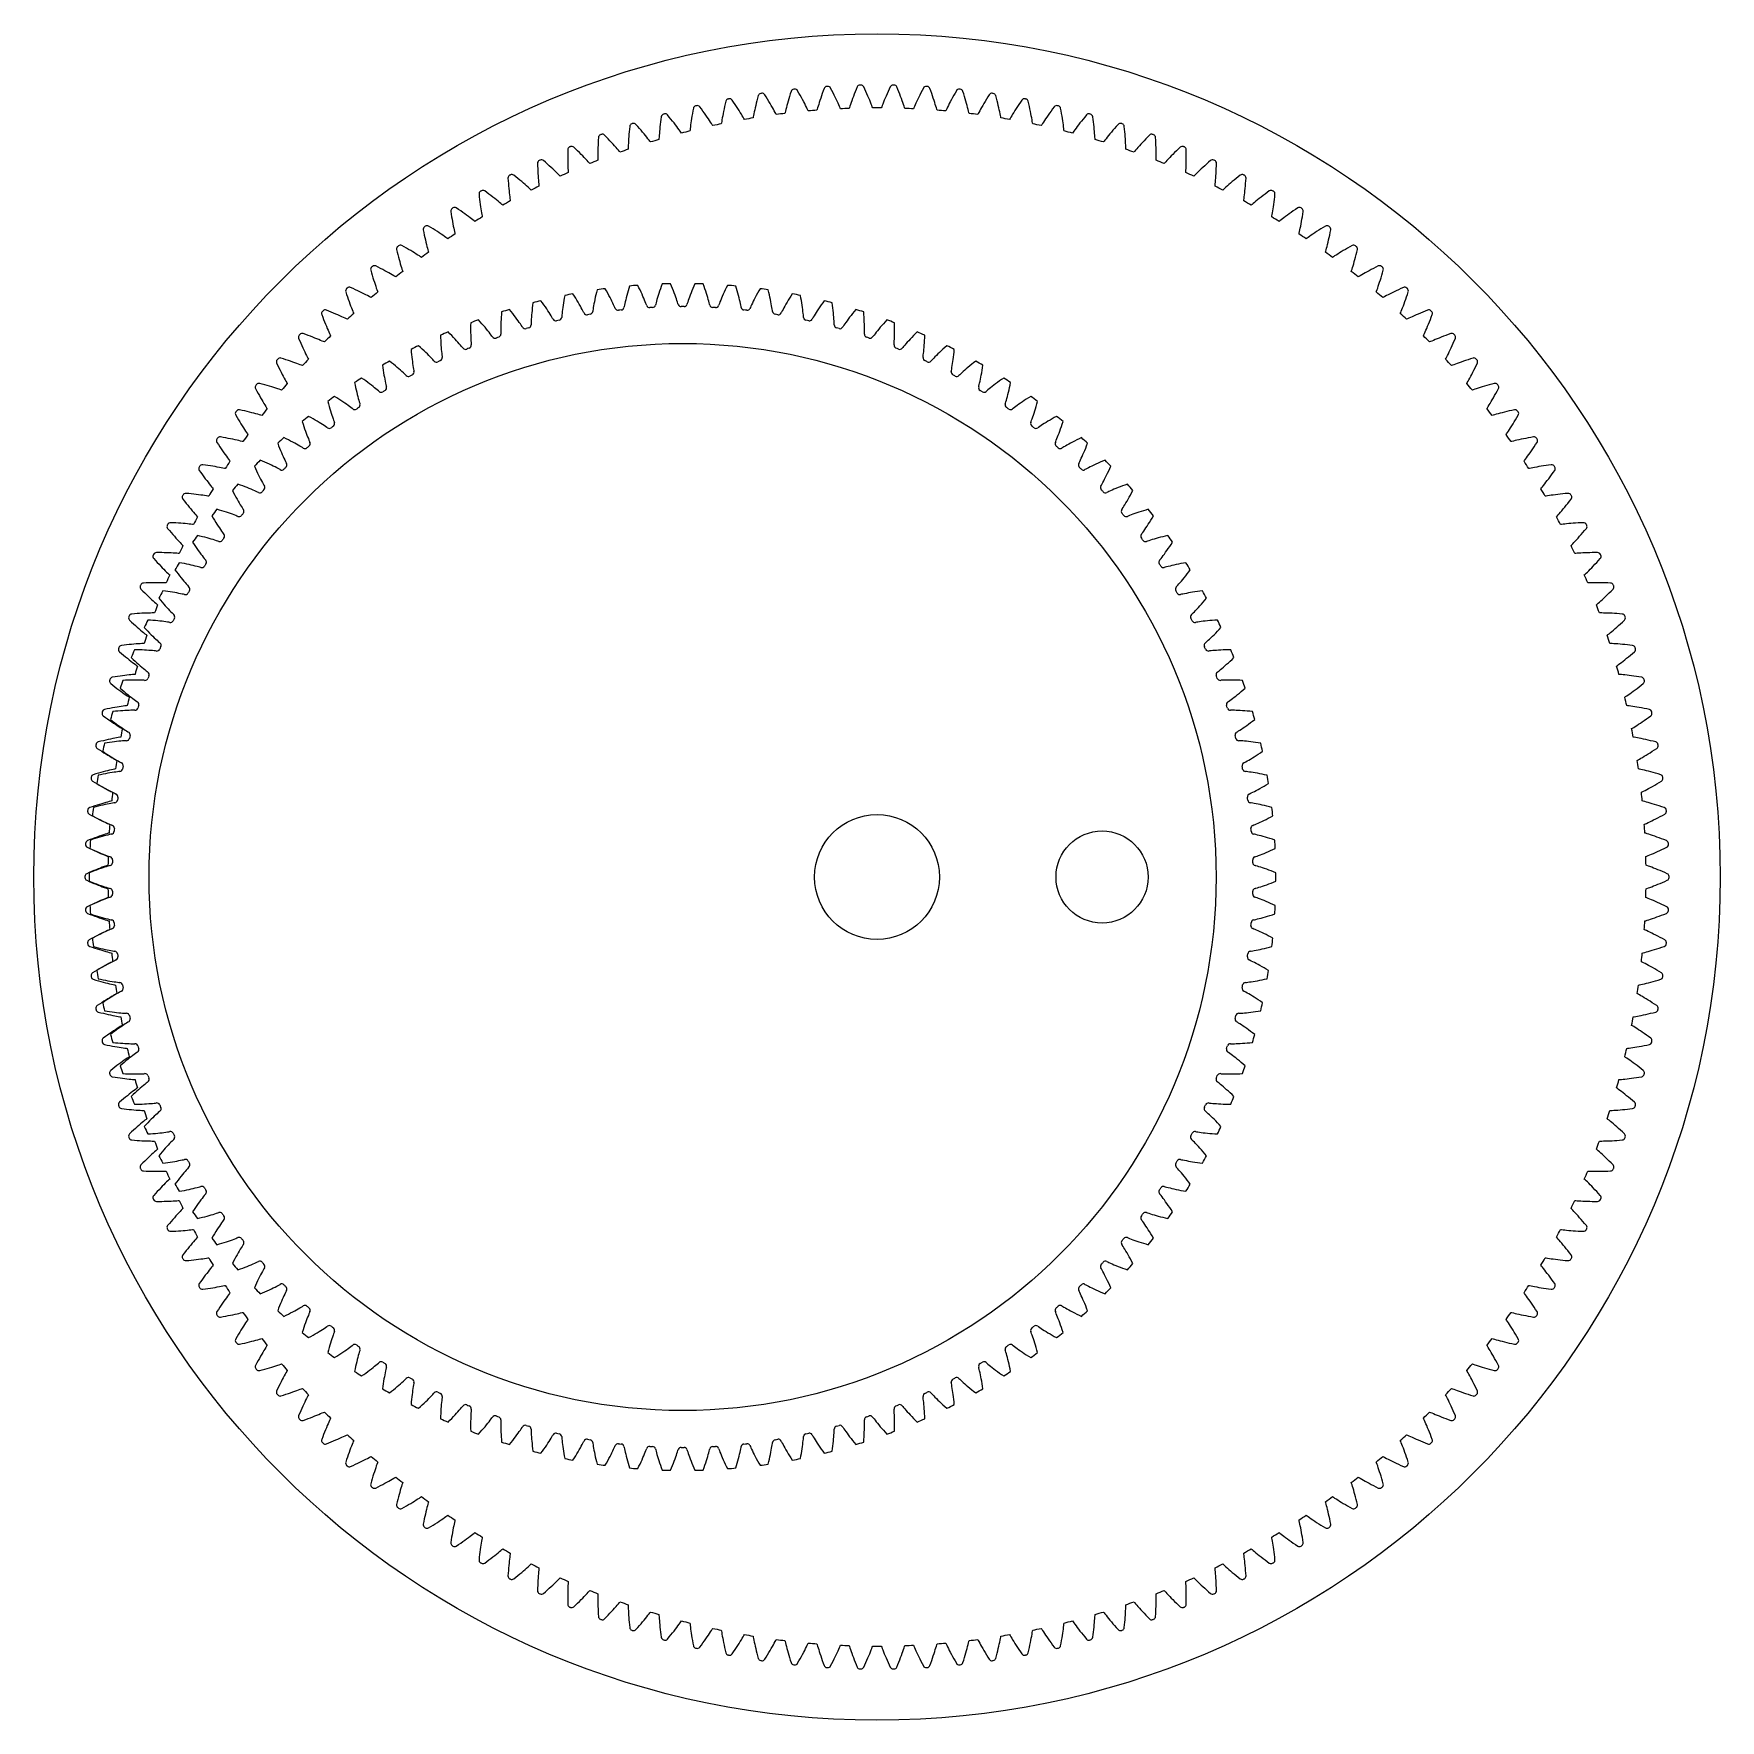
# Model space of a CAD drawing. Header units: millimetres. Extents: x -82 to 82, y -82 to 82.
import ezdxf

# ---------------------------------------------------------------- set-up
doc = ezdxf.new("R2010")
doc.units = ezdxf.units.MM

msp = doc.modelspace()

# ---------------------------------------------------------------- linework, layer by layer
at = {"layer": 'bore'}
msp.add_circle((0, 0), 6.1, dxfattribs=at)
at = {"layer": 'journal'}
msp.add_circle((-19, 0), 52.15, dxfattribs=at)
at = {"layer": 'outer'}
msp.add_circle((0, 0), 82.428227, dxfattribs=at)
at = {"layer": 'output_ring'}
for p, q in [((-14.01208, 75.725087), (-14.161265, 75.943206)), ((-11.73622, 75.873702), (-11.797353, 75.634644)), ((-11.670778, 76.121088), (-11.73622, 75.873702)), ((-11.601624, 76.376137), (-11.670778, 76.121088)), ((-10.828752, 76.245428), (-10.968672, 76.469603)), ((-10.6946, 76.027515), (-10.828752, 76.245428)), ((-10.566981, 75.81633), (-10.6946, 76.027515)), ((-8.686185, 75.834866), (-8.747924, 75.617094)), ((-8.619755, 76.062322), (-8.686185, 75.834866)), ((-8.548665, 76.298609), (-8.619755, 76.062322)), ((-8.47292, 76.543039), (-8.548665, 76.298609)), ((-8.393147, 76.794968), (-8.47292, 76.543039)), ((-7.626426, 76.632009), (-7.756835, 76.861847)), ((-7.501517, 76.408669), (-7.626426, 76.632009)), ((-7.382854, 76.192325), (-7.501517, 76.408669)), ((-7.270584, 75.983652), (-7.382854, 76.192325)), ((-7.164917, 75.783475), (-7.270584, 75.983652)), ((-5.573735, 75.91709), (-5.639328, 75.71266)), ((-5.502931, 76.132085), (-5.573735, 75.91709)), ((-5.427034, 76.35656), (-5.502931, 76.132085)), ((-5.346112, 76.589663), (-5.427034, 76.35656)), ((-5.260198, 76.830706), (-5.346112, 76.589663)), ((-5.169945, 77.079074), (-5.260198, 76.830706)), ((-4.410721, 76.884151), (-4.531391, 77.119249)), ((-4.295274, 76.655777), (-4.410721, 76.884151)), ((-4.185774, 76.434654), (-4.295274, 76.655777)), ((-4.082341, 76.221461), (-4.185774, 76.434654)), ((-3.98515, 76.017036), (-4.082341, 76.221461)), ((-3.894452, 75.822438), (-3.98515, 76.017036)), ((-2.463864, 75.882398), (-2.532047, 75.692668)), ((-2.389769, 76.083902), (-2.463864, 75.882398)), ((-2.310023, 76.295744), (-2.389769, 76.083902)), ((-2.224793, 76.516843), (-2.310023, 76.295744)), ((-2.13418, 76.746353), (-2.224793, 76.516843)), ((-2.038248, 76.983587), (-2.13418, 76.746353)), ((-1.937673, 77.227958), (-2.038248, 76.983587)), ((-1.187278, 77.001412), (-1.297998, 77.241357)), ((-1.081496, 76.768404), (-1.187278, 77.001412)), ((-0.981351, 76.542889), (-1.081496, 76.768404)), ((-0.886937, 76.325553), (-0.981351, 76.542889)), ((-0.798391, 76.117237), (-0.886937, 76.325553)), ((-0.715922, 75.919012), (-0.798391, 76.117237)), ((-0.639854, 75.732304), (-0.715922, 75.919012)), ((0.715922, 75.919012), (0.639854, 75.732304)), ((0.798391, 76.117237), (0.715922, 75.919012)), ((0.886937, 76.325553), (0.798391, 76.117237)), ((0.981351, 76.542889), (0.886937, 76.325553)), ((1.081496, 76.768404), (0.981351, 76.542889)), ((1.187278, 77.001412), (1.081496, 76.768404)), ((1.297998, 77.241357), (1.187278, 77.001412)), ((2.038248, 76.983587), (1.937673, 77.227958)), ((2.13418, 76.746353), (2.038248, 76.983587)), ((2.224793, 76.516843), (2.13418, 76.746353)), ((2.310023, 76.295744), (2.224793, 76.516843)), ((2.389769, 76.083902), (2.310023, 76.295744)), ((2.463864, 75.882398), (2.389769, 76.083902)), ((2.532047, 75.692668), (2.463864, 75.882398)), ((3.98515, 76.017036), (3.894452, 75.822438)), ((4.082341, 76.221461), (3.98515, 76.017036)), ((4.185774, 76.434654), (4.082341, 76.221461)), ((4.295274, 76.655777), (4.185774, 76.434654)), ((4.410721, 76.884151), (4.295274, 76.655777)), ((4.531391, 77.119249), (4.410721, 76.884151)), ((5.260198, 76.830706), (5.169945, 77.079074)), ((5.346112, 76.589663), (5.260198, 76.830706)), ((5.427034, 76.35656), (5.346112, 76.589663)), ((5.502931, 76.132085), (5.427034, 76.35656)), ((5.573735, 75.91709), (5.502931, 76.132085)), ((5.639328, 75.71266), (5.573735, 75.91709)), ((7.270584, 75.983652), (7.164917, 75.783475)), ((7.382854, 76.192325), (7.270584, 75.983652)), ((7.501517, 76.408669), (7.382854, 76.192325)), ((7.626426, 76.632009), (7.501517, 76.408669)), ((7.756835, 76.861847), (7.626426, 76.632009)), ((8.47292, 76.543039), (8.393147, 76.794968)), ((8.548665, 76.298609), (8.47292, 76.543039)), ((8.619755, 76.062322), (8.548665, 76.298609)), ((8.686185, 75.834866), (8.619755, 76.062322)), ((8.747924, 75.617094), (8.686185, 75.834866)), ((10.6946, 76.027515), (10.566981, 75.81633)), ((10.828752, 76.245428), (10.6946, 76.027515)), ((10.968672, 76.469603), (10.828752, 76.245428)), ((11.670778, 76.121088), (11.601624, 76.376137)), ((11.73622, 75.873702), (11.670778, 76.121088)), ((11.797353, 75.634644), (11.73622, 75.873702)), ((14.161265, 75.943206), (14.01208, 75.725087)), ((-21.08261, 74.319819), (-21.119252, 74.058115)), ((-20.29945, 74.287007), (-20.466363, 74.491879)), ((-20.139044, 74.087626), (-20.29945, 74.287007)), ((-18.084922, 74.382206), (-18.122321, 74.148218)), ((-18.044007, 74.62554), (-18.084922, 74.382206)), ((-17.999495, 74.877535), (-18.044007, 74.62554)), ((-17.951926, 75.137476), (-17.999495, 74.877535)), ((-17.170827, 75.071898), (-17.329014, 75.283579)), ((-17.018911, 74.865974), (-17.170827, 75.071898)), ((-16.874068, 74.666209), (-17.018911, 74.865974)), ((-16.73653, 74.473252), (-16.874068, 74.666209)), ((-16.606607, 74.287898), (-16.73653, 74.473252)), ((-16.484728, 74.111151), (-16.606607, 74.287898)), ((-15.11976, 74.210405), (-15.151389, 74.026637)), ((-15.084173, 74.408848), (-15.11976, 74.210405)), ((-15.044719, 74.619887), (-15.084173, 74.408848)), ((-15.001419, 74.842061), (-15.044719, 74.619887)), ((-14.954255, 75.074278), (-15.001419, 74.842061)), ((-14.903186, 75.315686), (-14.954255, 75.074278)), ((-14.848161, 75.565596), (-14.903186, 75.315686)), ((-14.789748, 75.823317), (-14.848161, 75.565596)), ((-13.868921, 75.512982), (-14.01208, 75.725087)), ((-13.73257, 75.307327), (-13.868921, 75.512982)), ((-13.603233, 75.108779), (-13.73257, 75.307327)), ((-13.481186, 74.918147), (-13.603233, 75.108779)), ((-13.366815, 74.736451), (-13.481186, 74.918147)), ((-13.260675, 74.565044), (-13.366815, 74.736451)), ((-13.163617, 74.405825), (-13.260675, 74.565044)), ((-13.077066, 74.261742), (-13.163617, 74.405825)), ((-13.003862, 74.138261), (-13.077066, 74.261742)), ((-12.101061, 74.290958), (-12.120098, 74.194805)), ((-12.072538, 74.431645), (-12.101061, 74.290958)), ((-12.038185, 74.596178), (-12.072538, 74.431645)), ((-11.998888, 74.778459), (-12.038185, 74.596178)), ((-11.955022, 74.975238), (-11.998888, 74.778459)), ((-11.906766, 75.18444), (-11.955022, 74.975238)), ((-11.8542, 75.404606), (-11.906766, 75.18444)), ((-11.797353, 75.634644), (-11.8542, 75.404606)), ((-10.446072, 75.612541), (-10.566981, 75.81633)), ((-10.332115, 75.416965), (-10.446072, 75.612541)), ((-10.225452, 75.230639), (-10.332115, 75.416965)), ((-10.126583, 75.054937), (-10.225452, 75.230639)), ((-10.036278, 74.891794), (-10.126583, 75.054937)), ((-9.955836, 74.744213), (-10.036278, 74.891794)), ((-9.887868, 74.617774), (-9.955836, 74.744213)), ((-9.841851, 74.531227), (-9.887868, 74.617774)), ((-8.979464, 74.732532), (-9.002511, 74.63726)), ((-8.945075, 74.871901), (-8.979464, 74.732532)), ((-8.903862, 75.034851), (-8.945075, 74.871901)), ((-8.856966, 75.215327), (-8.903862, 75.034851)), ((-8.804898, 75.410097), (-8.856966, 75.215327)), ((-8.747924, 75.617094), (-8.804898, 75.410097)), ((-7.066151, 75.592846), (-7.164917, 75.783475)), ((-6.974726, 75.413158), (-7.066151, 75.592846)), ((-6.891331, 75.246376), (-6.974726, 75.413158)), ((-6.81714, 75.095556), (-6.891331, 75.246376)), ((-6.754526, 74.966383), (-6.81714, 75.095556)), ((-6.712174, 74.877984), (-6.754526, 74.966383)), ((-5.842113, 75.043), (-5.86913, 74.948777)), ((-5.801919, 75.180807), (-5.842113, 75.043)), ((-5.753918, 75.341888), (-5.801919, 75.180807)), ((-5.699506, 75.520242), (-5.753918, 75.341888)), ((-5.639328, 75.71266), (-5.699506, 75.520242)), ((-3.810633, 75.63908), (-3.894452, 75.822438)), ((-3.734295, 75.468952), (-3.810633, 75.63908)), ((-3.666485, 75.315157), (-3.734295, 75.468952)), ((-3.609335, 75.183475), (-3.666485, 75.315157)), ((-3.570722, 75.09338), (-3.609335, 75.183475)), ((-2.694514, 75.221817), (-2.725453, 75.128807)), ((-2.648584, 75.35782), (-2.694514, 75.221817)), ((-2.59388, 75.516749), (-2.648584, 75.35782)), ((-2.532047, 75.692668), (-2.59388, 75.516749)), ((-0.570708, 75.559129), (-0.639854, 75.732304)), ((-0.509397, 75.402629), (-0.570708, 75.559129)), ((-0.457812, 75.268669), (-0.509397, 75.402629)), ((-0.423006, 75.177037), (-0.457812, 75.268669)), ((0.457812, 75.268669), (0.423006, 75.177037)), ((0.509397, 75.402629), (0.457812, 75.268669)), ((0.570708, 75.559129), (0.509397, 75.402629)), ((0.639854, 75.732304), (0.570708, 75.559129)), ((2.59388, 75.516749), (2.532047, 75.692668)), ((2.648584, 75.35782), (2.59388, 75.516749)), ((2.694514, 75.221817), (2.648584, 75.35782)), ((2.725453, 75.128807), (2.694514, 75.221817)), ((3.609335, 75.183475), (3.570722, 75.09338)), ((3.666485, 75.315157), (3.609335, 75.183475)), ((3.734295, 75.468952), (3.666485, 75.315157)), ((3.810633, 75.63908), (3.734295, 75.468952)), ((3.894452, 75.822438), (3.810633, 75.63908)), ((5.699506, 75.520242), (5.639328, 75.71266)), ((5.753918, 75.341888), (5.699506, 75.520242)), ((5.801919, 75.180807), (5.753918, 75.341888)), ((5.842113, 75.043), (5.801919, 75.180807)), ((5.86913, 74.948777), (5.842113, 75.043)), ((6.754526, 74.966383), (6.712174, 74.877984)), ((6.81714, 75.095556), (6.754526, 74.966383)), ((6.891331, 75.246376), (6.81714, 75.095556)), ((6.974726, 75.413158), (6.891331, 75.246376)), ((7.066151, 75.592846), (6.974726, 75.413158)), ((7.164917, 75.783475), (7.066151, 75.592846)), ((8.804898, 75.410097), (8.747924, 75.617094)), ((8.856966, 75.215327), (8.804898, 75.410097)), ((8.903862, 75.034851), (8.856966, 75.215327)), ((8.945075, 74.871901), (8.903862, 75.034851)), ((8.979464, 74.732532), (8.945075, 74.871901)), ((9.002511, 74.63726), (8.979464, 74.732532)), ((9.887868, 74.617774), (9.841851, 74.531227)), ((9.955836, 74.744213), (9.887868, 74.617774)), ((10.036278, 74.891794), (9.955836, 74.744213)), ((10.126583, 75.054937), (10.036278, 74.891794)), ((10.225452, 75.230639), (10.126583, 75.054937)), ((10.332115, 75.416965), (10.225452, 75.230639)), ((10.446072, 75.612541), (10.332115, 75.416965)), ((10.566981, 75.81633), (10.446072, 75.612541)), ((11.8542, 75.404606), (11.797353, 75.634644)), ((11.906766, 75.18444), (11.8542, 75.404606)), ((11.955022, 74.975238), (11.906766, 75.18444)), ((11.998888, 74.778459), (11.955022, 74.975238)), ((12.038185, 74.596178), (11.998888, 74.778459)), ((12.072538, 74.431645), (12.038185, 74.596178)), ((12.101061, 74.290958), (12.072538, 74.431645)), ((12.120098, 74.194805), (12.101061, 74.290958)), ((13.077066, 74.261742), (13.003862, 74.138261)), ((13.163617, 74.405825), (13.077066, 74.261742)), ((13.260675, 74.565044), (13.163617, 74.405825)), ((13.366815, 74.736451), (13.260675, 74.565044)), ((13.481186, 74.918147), (13.366815, 74.736451)), ((13.603233, 75.108779), (13.481186, 74.918147)), ((13.73257, 75.307327), (13.603233, 75.108779)), ((13.868921, 75.512982), (13.73257, 75.307327)), ((14.01208, 75.725087), (13.868921, 75.512982)), ((14.848161, 75.565596), (14.789748, 75.823317)), ((14.903186, 75.315686), (14.848161, 75.565596)), ((14.954255, 75.074278), (14.903186, 75.315686)), ((15.001419, 74.842061), (14.954255, 75.074278)), ((15.044719, 74.619887), (15.001419, 74.842061)), ((15.084173, 74.408848), (15.044719, 74.619887)), ((15.11976, 74.210405), (15.084173, 74.408848)), ((15.151389, 74.026637), (15.11976, 74.210405)), ((16.606607, 74.287898), (16.484728, 74.111151)), ((16.73653, 74.473252), (16.606607, 74.287898)), ((16.874068, 74.666209), (16.73653, 74.473252)), ((17.018911, 74.865974), (16.874068, 74.666209)), ((17.170827, 75.071898), (17.018911, 74.865974)), ((17.329014, 75.283579), (17.170827, 75.071898)), ((17.999495, 74.877535), (17.951926, 75.137476)), ((18.044007, 74.62554), (17.999495, 74.877535)), ((18.084922, 74.382206), (18.044007, 74.62554)), ((18.122321, 74.148218), (18.084922, 74.382206)), ((20.29945, 74.287007), (20.139044, 74.087626)), ((20.466363, 74.491879), (20.29945, 74.287007)), ((21.119252, 74.058115), (21.08261, 74.319819)), ((-24.245638, 72.60803), (-24.263326, 72.371733)), ((-24.225229, 72.853934), (-24.245638, 72.60803)), ((-24.201959, 73.10877), (-24.225229, 72.853934)), ((-24.176308, 73.37178), (-24.201959, 73.10877)), ((-23.392461, 73.371792), (-23.567807, 73.569494)), ((-23.223847, 73.179303), (-23.392461, 73.371792)), ((-23.062796, 72.992359), (-23.223847, 73.179303)), ((-22.909594, 72.811587), (-23.062796, 72.992359)), ((-22.764617, 72.637754), (-22.909594, 72.811587)), ((-22.628375, 72.471826), (-22.764617, 72.637754)), ((-21.276499, 72.684949), (-21.292641, 72.49918)), ((-21.257642, 72.885675), (-21.276499, 72.684949)), ((-21.235987, 73.099275), (-21.257642, 72.885675)), ((-21.21143, 73.324293), (-21.235987, 73.099275)), ((-21.183862, 73.559642), (-21.21143, 73.324293)), ((-21.153173, 73.804476), (-21.183862, 73.559642)), ((-21.119252, 74.058115), (-21.153173, 73.804476)), ((-19.985963, 73.894102), (-20.139044, 74.087626)), ((-19.840465, 73.707073), (-19.985963, 73.894102)), ((-19.702895, 73.527322), (-19.840465, 73.707073)), ((-19.573721, 73.355834), (-19.702895, 73.527322)), ((-19.45361, 73.193909), (-19.573721, 73.355834)), ((-19.343569, 73.04337), (-19.45361, 73.193909)), ((-19.245265, 72.907035), (-19.343569, 73.04337)), ((-19.161986, 72.790112), (-19.245265, 72.907035)), ((-19.105485, 72.710015), (-19.161986, 72.790112)), ((-18.275128, 73.017819), (-18.286053, 72.920409)), ((-18.258478, 73.160399), (-18.275128, 73.017819)), ((-18.238013, 73.327229), (-18.258478, 73.160399)), ((-18.214106, 73.51216), (-18.238013, 73.327229)), ((-18.18686, 73.711919), (-18.214106, 73.51216)), ((-18.156279, 73.924425), (-18.18686, 73.711919)), ((-18.122321, 74.148218), (-18.156279, 73.924425)), ((-16.371503, 73.944338), (-16.484728, 74.111151)), ((-16.267863, 73.789323), (-16.371503, 73.944338)), ((-16.175354, 73.648991), (-16.267863, 73.789323)), ((-16.097044, 73.528684), (-16.175354, 73.648991)), ((-16.043947, 73.44629), (-16.097044, 73.528684)), ((-15.201429, 73.719053), (-15.216423, 73.622186)), ((-15.178822, 73.860811), (-15.201429, 73.719053)), ((-15.151389, 74.026637), (-15.178822, 73.860811)), ((-12.954262, 74.053716), (-13.003862, 74.138261)), ((13.003862, 74.138261), (12.954262, 74.053716)), ((15.178822, 73.860811), (15.151389, 74.026637)), ((15.201429, 73.719053), (15.178822, 73.860811)), ((15.216423, 73.622186), (15.201429, 73.719053)), ((16.097044, 73.528684), (16.043947, 73.44629)), ((16.175354, 73.648991), (16.097044, 73.528684)), ((16.267863, 73.789323), (16.175354, 73.648991)), ((16.371503, 73.944338), (16.267863, 73.789323)), ((16.484728, 74.111151), (16.371503, 73.944338)), ((18.156279, 73.924425), (18.122321, 74.148218)), ((18.18686, 73.711919), (18.156279, 73.924425)), ((18.214106, 73.51216), (18.18686, 73.711919)), ((18.238013, 73.327229), (18.214106, 73.51216)), ((18.258478, 73.160399), (18.238013, 73.327229)), ((18.275128, 73.017819), (18.258478, 73.160399)), ((18.286053, 72.920409), (18.275128, 73.017819)), ((19.161986, 72.790112), (19.105485, 72.710015)), ((19.245265, 72.907035), (19.161986, 72.790112)), ((19.343569, 73.04337), (19.245265, 72.907035)), ((19.45361, 73.193909), (19.343569, 73.04337)), ((19.573721, 73.355834), (19.45361, 73.193909)), ((19.702895, 73.527322), (19.573721, 73.355834)), ((19.840465, 73.707073), (19.702895, 73.527322)), ((19.985963, 73.894102), (19.840465, 73.707073)), ((20.139044, 74.087626), (19.985963, 73.894102)), ((21.153173, 73.804476), (21.119252, 74.058115)), ((21.183862, 73.559642), (21.153173, 73.804476)), ((21.21143, 73.324293), (21.183862, 73.559642)), ((21.235987, 73.099275), (21.21143, 73.324293)), ((21.257642, 72.885675), (21.235987, 73.099275)), ((21.276499, 72.684949), (21.257642, 72.885675)), ((21.292641, 72.49918), (21.276499, 72.684949)), ((22.764617, 72.637754), (22.628375, 72.471826)), ((22.909594, 72.811587), (22.764617, 72.637754)), ((23.062796, 72.992359), (22.909594, 72.811587)), ((23.223847, 73.179303), (23.062796, 72.992359)), ((23.392461, 73.371792), (23.223847, 73.179303)), ((23.567807, 73.569494), (23.392461, 73.371792)), ((24.201959, 73.10877), (24.176308, 73.37178)), ((24.225229, 72.853934), (24.201959, 73.10877)), ((24.245638, 72.60803), (24.225229, 72.853934)), ((24.263326, 72.371733), (24.245638, 72.60803)), ((-30.23111, 71.091434), (-30.234664, 70.8272)), ((-29.450014, 71.157036), (-29.641288, 71.339373)), ((-29.265884, 70.979332), (-29.450014, 71.157036)), ((-29.089754, 70.806519), (-29.265884, 70.979332)), ((-27.278299, 71.065924), (-27.282005, 70.851261)), ((-27.272657, 71.292208), (-27.278299, 71.065924)), ((-27.264879, 71.529038), (-27.272657, 71.292208)), ((-27.254785, 71.775582), (-27.264879, 71.529038)), ((-27.242207, 72.031169), (-27.254785, 71.775582)), ((-27.227592, 72.295022), (-27.242207, 72.031169)), ((-26.444434, 72.327858), (-26.627904, 72.518044)), ((-26.267906, 72.142599), (-26.444434, 72.327858)), ((-26.099168, 71.962562), (-26.267906, 72.142599)), ((-25.938531, 71.788365), (-26.099168, 71.962562)), ((-25.786402, 71.620755), (-25.938531, 71.788365)), ((-25.643331, 71.460678), (-25.786402, 71.620755)), ((-25.510092, 71.309372), (-25.643331, 71.460678)), ((-25.387841, 71.168569), (-25.510092, 71.309372)), ((-25.278473, 71.040937), (-25.387841, 71.168569)), ((-25.185702, 70.931393), (-25.278473, 71.040937)), ((-25.122696, 70.856305), (-25.185702, 70.931393)), ((-24.321008, 71.232512), (-24.323744, 71.13453)), ((-24.316347, 71.375985), (-24.321008, 71.232512)), ((-24.309914, 71.543942), (-24.316347, 71.375985)), ((-24.301566, 71.730225), (-24.309914, 71.543942)), ((-24.291131, 71.931564), (-24.301566, 71.730225)), ((-24.278439, 72.145884), (-24.291131, 71.931564)), ((-24.263326, 72.371733), (-24.278439, 72.145884)), ((-22.501589, 72.315073), (-22.628375, 72.471826)), ((-22.385341, 72.169274), (-22.501589, 72.315073)), ((-22.281413, 72.037175), (-22.385341, 72.169274)), ((-22.193311, 71.923842), (-22.281413, 72.037175)), ((-22.133506, 71.846181), (-22.193311, 71.923842)), ((-21.316766, 72.188487), (-21.323603, 72.090705)), ((-21.306101, 72.331639), (-21.316766, 72.188487)), ((-21.292641, 72.49918), (-21.306101, 72.331639)), ((21.306101, 72.331639), (21.292641, 72.49918)), ((21.316766, 72.188487), (21.306101, 72.331639)), ((21.323603, 72.090705), (21.316766, 72.188487)), ((22.193311, 71.923842), (22.133506, 71.846181)), ((22.281413, 72.037175), (22.193311, 71.923842)), ((22.385341, 72.169274), (22.281413, 72.037175)), ((22.501589, 72.315073), (22.385341, 72.169274)), ((22.628375, 72.471826), (22.501589, 72.315073)), ((24.278439, 72.145884), (24.263326, 72.371733)), ((24.291131, 71.931564), (24.278439, 72.145884)), ((24.301566, 71.730225), (24.291131, 71.931564)), ((24.309914, 71.543942), (24.301566, 71.730225)), ((24.316347, 71.375985), (24.309914, 71.543942)), ((24.321008, 71.232512), (24.316347, 71.375985)), ((24.323744, 71.13453), (24.321008, 71.232512)), ((25.185702, 70.931393), (25.122696, 70.856305)), ((25.278473, 71.040937), (25.185702, 70.931393)), ((25.387841, 71.168569), (25.278473, 71.040937)), ((25.510092, 71.309372), (25.387841, 71.168569)), ((25.643331, 71.460678), (25.510092, 71.309372)), ((25.786402, 71.620755), (25.643331, 71.460678)), ((25.938531, 71.788365), (25.786402, 71.620755)), ((26.099168, 71.962562), (25.938531, 71.788365)), ((26.267906, 72.142599), (26.099168, 71.962562)), ((26.444434, 72.327858), (26.267906, 72.142599)), ((26.627904, 72.518044), (26.444434, 72.327858)), ((27.242207, 72.031169), (27.227592, 72.295022)), ((27.254785, 71.775582), (27.242207, 72.031169)), ((27.264879, 71.529038), (27.254785, 71.775582)), ((27.272657, 71.292208), (27.264879, 71.529038)), ((27.278299, 71.065924), (27.272657, 71.292208)), ((27.282005, 70.851261), (27.278299, 71.065924)), ((29.265884, 70.979332), (29.089754, 70.806519)), ((29.450014, 71.157036), (29.265884, 70.979332)), ((29.641288, 71.339373), (29.450014, 71.157036)), ((30.234664, 70.8272), (30.23111, 71.091434)), ((-33.181593, 69.763127), (-33.174078, 69.498976)), ((-33.174078, 69.498976), (-33.165225, 69.243233)), ((-33.165225, 69.243233), (-33.154653, 68.99671)), ((-32.403928, 69.861381), (-32.60267, 70.035547)), ((-32.212518, 69.691543), (-32.403928, 69.861381)), ((-32.029307, 69.526257), (-32.212518, 69.691543)), ((-31.854656, 69.366112), (-32.029307, 69.526257)), ((-31.689036, 69.211821), (-31.854656, 69.366112)), ((-30.234664, 70.8272), (-30.236527, 70.57131)), ((-30.236527, 70.57131), (-30.236289, 70.324561)), ((-30.236289, 70.324561), (-30.234142, 70.087612)), ((-30.234142, 70.087612), (-30.230303, 69.861291)), ((-30.230303, 69.861291), (-30.225017, 69.64666)), ((-30.225017, 69.64666), (-30.218567, 69.445154)), ((-30.218567, 69.445154), (-30.211298, 69.258827)), ((-30.211298, 69.258827), (-30.203655, 69.09092)), ((-28.921963, 70.639201), (-29.089754, 70.806519)), ((-28.762949, 70.478109), (-28.921963, 70.639201)), ((-28.6133, 70.324164), (-28.762949, 70.478109)), ((-28.473842, 70.178569), (-28.6133, 70.324164)), ((-28.345801, 70.043009), (-28.473842, 70.178569)), ((-28.231185, 69.92007), (-28.345801, 70.043009)), ((-28.133908, 69.814507), (-28.231185, 69.92007)), ((-28.067814, 69.742122), (-28.133908, 69.814507)), ((-27.283999, 70.649661), (-27.284539, 70.463193)), ((-27.284539, 70.463193), (-27.283933, 70.295113)), ((-27.282005, 70.851261), (-27.283999, 70.649661)), ((-27.283933, 70.295113), (-27.282582, 70.151571)), ((-27.282582, 70.151571), (-27.281212, 70.05356)), ((27.281212, 70.05356), (27.282582, 70.151571)), ((27.283999, 70.649661), (27.282005, 70.851261)), ((27.282582, 70.151571), (27.283933, 70.295113)), ((27.283933, 70.295113), (27.284539, 70.463193)), ((27.284539, 70.463193), (27.283999, 70.649661)), ((28.133908, 69.814507), (28.067814, 69.742122)), ((28.231185, 69.92007), (28.133908, 69.814507)), ((28.345801, 70.043009), (28.231185, 69.92007)), ((28.473842, 70.178569), (28.345801, 70.043009)), ((28.6133, 70.324164), (28.473842, 70.178569)), ((28.762949, 70.478109), (28.6133, 70.324164)), ((28.921963, 70.639201), (28.762949, 70.478109)), ((29.089754, 70.806519), (28.921963, 70.639201)), ((30.203655, 69.09092), (30.211298, 69.258827)), ((30.211298, 69.258827), (30.218567, 69.445154)), ((30.218567, 69.445154), (30.225017, 69.64666)), ((30.225017, 69.64666), (30.230303, 69.861291)), ((30.230303, 69.861291), (30.234142, 70.087612)), ((30.234142, 70.087612), (30.236289, 70.324561)), ((30.236527, 70.57131), (30.234664, 70.8272)), ((30.236289, 70.324561), (30.236527, 70.57131)), ((31.854656, 69.366112), (31.689036, 69.211821)), ((32.029307, 69.526257), (31.854656, 69.366112)), ((32.212518, 69.691543), (32.029307, 69.526257)), ((32.403928, 69.861381), (32.212518, 69.691543)), ((32.60267, 70.035547), (32.403928, 69.861381)), ((33.154653, 68.99671), (33.165225, 69.243233)), ((33.165225, 69.243233), (33.174078, 69.498976)), ((33.174078, 69.498976), (33.181593, 69.763127)), ((-36.073863, 68.312432), (-36.055294, 68.048828)), ((-36.055294, 68.048828), (-36.035739, 67.79368)), ((-36.035739, 67.79368), (-36.014853, 67.547815)), ((-35.300996, 68.443165), (-35.506856, 68.608856)), ((-35.102641, 68.281491), (-35.300996, 68.443165)), ((-34.912669, 68.124023), (-35.102641, 68.281491)), ((-34.731466, 67.971332), (-34.912669, 68.124023)), ((-34.559529, 67.824111), (-34.731466, 67.971332)), ((-34.397523, 67.683228), (-34.559529, 67.824111)), ((-34.246371, 67.549814), (-34.397523, 67.683228)), ((-33.154653, 68.99671), (-33.142586, 68.760059)), ((-33.142586, 68.760059), (-33.129273, 68.534097)), ((-33.129273, 68.534097), (-33.115004, 68.319876)), ((-33.115004, 68.319876), (-33.100122, 68.118817)), ((-33.100122, 68.118817), (-33.085057, 67.932957)), ((-33.085057, 67.932957), (-33.070388, 67.765518)), ((-33.070388, 67.765518), (-33.057031, 67.622591)), ((-33.057031, 67.622591), (-33.047464, 67.525039)), ((-31.533072, 69.064277), (-31.689036, 69.211821)), ((-31.387639, 68.92465), (-31.533072, 69.064277)), ((-31.254034, 68.794571), (-31.387639, 68.92465)), ((-31.13437, 68.676539), (-31.254034, 68.794571)), ((-31.032758, 68.575142), (-31.13437, 68.676539)), ((-30.96369, 68.505589), (-31.032758, 68.575142)), ((-30.203655, 69.09092), (-30.196294, 68.94756)), ((-30.196294, 68.94756), (-30.190821, 68.849692)), ((30.190821, 68.849692), (30.196294, 68.94756)), ((30.196294, 68.94756), (30.203655, 69.09092)), ((31.032758, 68.575142), (30.96369, 68.505589)), ((31.13437, 68.676539), (31.032758, 68.575142)), ((31.254034, 68.794571), (31.13437, 68.676539)), ((31.387639, 68.92465), (31.254034, 68.794571)), ((31.533072, 69.064277), (31.387639, 68.92465)), ((31.689036, 69.211821), (31.533072, 69.064277)), ((33.047464, 67.525039), (33.057031, 67.622591)), ((33.057031, 67.622591), (33.070388, 67.765518)), ((33.070388, 67.765518), (33.085057, 67.932957)), ((33.085057, 67.932957), (33.100122, 68.118817)), ((33.100122, 68.118817), (33.115004, 68.319876)), ((33.115004, 68.319876), (33.129273, 68.534097)), ((33.129273, 68.534097), (33.142586, 68.760059)), ((33.142586, 68.760059), (33.154653, 68.99671)), ((34.397523, 67.683228), (34.246371, 67.549814)), ((34.559529, 67.824111), (34.397523, 67.683228)), ((34.731466, 67.971332), (34.559529, 67.824111)), ((34.912669, 68.124023), (34.731466, 67.971332)), ((35.102641, 68.281491), (34.912669, 68.124023)), ((35.300996, 68.443165), (35.102641, 68.281491)), ((35.506856, 68.608856), (35.300996, 68.443165)), ((36.014853, 67.547815), (36.035739, 67.79368)), ((36.035739, 67.79368), (36.055294, 68.048828)), ((36.055294, 68.048828), (36.073863, 68.312432)), ((-38.902848, 66.741894), (-38.873256, 66.479298)), ((-38.873256, 66.479298), (-38.843034, 66.225193)), ((-38.843034, 66.225193), (-38.811871, 65.980419)), ((-38.811871, 65.980419), (-38.780044, 65.745607)), ((-38.136133, 66.904876), (-38.348751, 67.061802)), ((-37.931182, 66.751651), (-38.136133, 66.904876)), ((-37.734783, 66.602276), (-37.931182, 66.751651)), ((-37.547344, 66.457307), (-37.734783, 66.602276)), ((-37.369394, 66.317415), (-37.547344, 66.457307)), ((-37.20163, 66.183439), (-37.369394, 66.317415)), ((-37.045024, 66.056472), (-37.20163, 66.183439)), ((-36.901003, 65.938028), (-37.045024, 66.056472)), ((-36.014853, 67.547815), (-35.992887, 67.311877)), ((-35.992887, 67.311877), (-35.970123, 67.086671)), ((-35.970123, 67.086671), (-35.946896, 66.873235)), ((-35.946896, 66.873235), (-35.923607, 66.672976)), ((-35.923607, 66.672976), (-35.900772, 66.48791)), ((-35.900772, 66.48791), (-35.879105, 66.321232)), ((-35.879105, 66.321232), (-35.859774, 66.17899)), ((-35.859774, 66.17899), (-35.846131, 66.081924)), ((-34.107437, 67.425443), (-34.246371, 67.549814)), ((-33.982935, 67.312526), (-34.107437, 67.425443)), ((-33.877166, 67.215473), (-33.982935, 67.312526)), ((-33.805246, 67.148873), (-33.877166, 67.215473)), ((33.877166, 67.215473), (33.805246, 67.148873)), ((33.982935, 67.312526), (33.877166, 67.215473)), ((34.107437, 67.425443), (33.982935, 67.312526)), ((34.246371, 67.549814), (34.107437, 67.425443)), ((35.846131, 66.081924), (35.859774, 66.17899)), ((35.859774, 66.17899), (35.879105, 66.321232)), ((35.879105, 66.321232), (35.900772, 66.48791)), ((35.900772, 66.48791), (35.923607, 66.672976)), ((35.923607, 66.672976), (35.946896, 66.873235)), ((35.946896, 66.873235), (35.970123, 67.086671)), ((35.970123, 67.086671), (35.992887, 67.311877)), ((35.992887, 67.311877), (36.014853, 67.547815)), ((37.045024, 66.056472), (36.901003, 65.938028)), ((37.20163, 66.183439), (37.045024, 66.056472)), ((37.369394, 66.317415), (37.20163, 66.183439)), ((37.547344, 66.457307), (37.369394, 66.317415)), ((37.734783, 66.602276), (37.547344, 66.457307)), ((37.931182, 66.751651), (37.734783, 66.602276)), ((38.136133, 66.904876), (37.931182, 66.751651)), ((38.348751, 67.061802), (38.136133, 66.904876)), ((38.780044, 65.745607), (38.811871, 65.980419)), ((38.811871, 65.980419), (38.843034, 66.225193)), ((38.843034, 66.225193), (38.873256, 66.479298)), ((38.873256, 66.479298), (38.902848, 66.741894)), ((-41.663584, 65.054268), (-41.623022, 64.793142)), ((-41.623022, 64.793142), (-41.582185, 64.540525)), ((-41.582185, 64.540525), (-41.5408, 64.29727)), ((-41.5408, 64.29727), (-41.499167, 64.063998)), ((-40.904367, 65.249214), (-41.12337, 65.397098)), ((-40.693179, 65.104705), (-40.904367, 65.249214)), ((-40.490697, 64.963685), (-40.693179, 65.104705)), ((-40.297352, 64.826693), (-40.490697, 64.963685)), ((-40.113699, 64.694376), (-40.297352, 64.826693)), ((-39.940473, 64.567542), (-40.113699, 64.694376)), ((-39.778687, 64.447244), (-39.940473, 64.567542)), ((-39.629833, 64.334936), (-39.778687, 64.447244)), ((-39.496319, 64.232833), (-39.629833, 64.334936)), ((-38.780044, 65.745607), (-38.747869, 65.521552)), ((-38.747869, 65.521552), (-38.715724, 65.309277)), ((-38.715724, 65.309277), (-38.684071, 65.110168)), ((-38.684071, 65.110168), (-38.653506, 64.92622)), ((-38.653506, 64.92622), (-38.624878, 64.760596)), ((-38.624878, 64.760596), (-38.599608, 64.619288)), ((-38.599608, 64.619288), (-38.581912, 64.522879)), ((-36.771882, 65.830424), (-36.901003, 65.938028)), ((-36.662142, 65.737885), (-36.771882, 65.830424)), ((-36.587496, 65.674355), (-36.662142, 65.737885)), ((36.662142, 65.737885), (36.587496, 65.674355)), ((36.771882, 65.830424), (36.662142, 65.737885)), ((36.901003, 65.938028), (36.771882, 65.830424)), ((38.581912, 64.522879), (38.599608, 64.619288)), ((38.599608, 64.619288), (38.624878, 64.760596)), ((38.624878, 64.760596), (38.653506, 64.92622)), ((38.653506, 64.92622), (38.684071, 65.110168)), ((38.684071, 65.110168), (38.715724, 65.309277)), ((38.715724, 65.309277), (38.747869, 65.521552)), ((38.747869, 65.521552), (38.780044, 65.745607)), ((39.629833, 64.334936), (39.496319, 64.232833)), ((39.778687, 64.447244), (39.629833, 64.334936)), ((39.940473, 64.567542), (39.778687, 64.447244)), ((40.113699, 64.694376), (39.940473, 64.567542)), ((40.297352, 64.826693), (40.113699, 64.694376)), ((40.490697, 64.963685), (40.297352, 64.826693)), ((40.693179, 65.104705), (40.490697, 64.963685)), ((40.904367, 65.249214), (40.693179, 65.104705)), ((41.12337, 65.397098), (40.904367, 65.249214)), ((41.499167, 64.063998), (41.5408, 64.29727)), ((41.5408, 64.29727), (41.582185, 64.540525)), ((41.582185, 64.540525), (41.623022, 64.793142)), ((41.623022, 64.793142), (41.663584, 65.054268)), ((-44.351228, 63.252514), (-44.299766, 62.993316)), ((-44.299766, 62.993316), (-44.248387, 62.74263)), ((-44.248387, 62.74263), (-44.196852, 62.501322)), ((-43.60084, 63.479082), (-43.825844, 63.617666)), ((-43.383787, 63.343544), (-43.60084, 63.479082)), ((-43.175577, 63.211127), (-43.383787, 63.343544)), ((-42.976665, 63.082351), (-43.175577, 63.211127)), ((-42.787632, 62.95784), (-42.976665, 63.082351)), ((-42.609246, 62.838372), (-42.787632, 62.95784)), ((-42.442565, 62.724955), (-42.609246, 62.838372)), ((-42.289138, 62.618978), (-42.442565, 62.724955)), ((-41.499167, 64.063998), (-41.457639, 63.841486)), ((-41.457639, 63.841486), (-41.416633, 63.630743)), ((-41.416633, 63.630743), (-41.376669, 63.433134)), ((-41.376669, 63.433134), (-41.338428, 63.250628)), ((-41.338428, 63.250628), (-41.30289, 63.086348)), ((-41.30289, 63.086348), (-41.271724, 62.946223)), ((-41.271724, 62.946223), (-41.250007, 62.850639)), ((-39.3828, 64.14497), (-39.496319, 64.232833)), ((-39.305559, 64.084622), (-39.3828, 64.14497)), ((39.3828, 64.14497), (39.305559, 64.084622)), ((39.496319, 64.232833), (39.3828, 64.14497)), ((41.250007, 62.850639), (41.271724, 62.946223)), ((41.271724, 62.946223), (41.30289, 63.086348)), ((41.30289, 63.086348), (41.338428, 63.250628)), ((41.338428, 63.250628), (41.376669, 63.433134)), ((41.376669, 63.433134), (41.416633, 63.630743)), ((41.416633, 63.630743), (41.457639, 63.841486)), ((41.457639, 63.841486), (41.499167, 64.063998)), ((42.442565, 62.724955), (42.289138, 62.618978)), ((42.609246, 62.838372), (42.442565, 62.724955)), ((42.787632, 62.95784), (42.609246, 62.838372)), ((42.976665, 63.082351), (42.787632, 62.95784)), ((43.175577, 63.211127), (42.976665, 63.082351)), ((43.383787, 63.343544), (43.175577, 63.211127)), ((43.60084, 63.479082), (43.383787, 63.343544)), ((43.825844, 63.617666), (43.60084, 63.479082)), ((44.196852, 62.501322), (44.248387, 62.74263)), ((44.248387, 62.74263), (44.299766, 62.993316)), ((44.299766, 62.993316), (44.351228, 63.252514)), ((-46.961065, 61.339794), (-46.898794, 61.082978)), ((-46.898794, 61.082978), (-46.836963, 60.834664)), ((-46.220823, 61.597587), (-46.451433, 61.726627)), ((-45.998284, 61.471256), (-46.220823, 61.597587)), ((-45.784712, 61.347674), (-45.998284, 61.471256)), ((-45.580581, 61.227341), (-45.784712, 61.347674)), ((-45.386501, 61.110856), (-45.580581, 61.227341)), ((-45.203269, 60.998962), (-45.386501, 61.110856)), ((-45.031984, 60.892624), (-45.203269, 60.998962)), ((-44.196852, 62.501322), (-44.145487, 62.269998)), ((-44.145487, 62.269998), (-44.094677, 62.04942)), ((-44.094677, 62.04942), (-44.044882, 61.840579)), ((-44.044882, 61.840579), (-43.996678, 61.644818)), ((-43.996678, 61.644818), (-43.950829, 61.464073)), ((-43.950829, 61.464073), (-43.908442, 61.301425)), ((-43.908442, 61.301425), (-43.871436, 61.162728)), ((-43.871436, 61.162728), (-43.845735, 61.068137)), ((-42.151466, 62.522555), (-42.289138, 62.618978)), ((-42.034367, 62.439524), (-42.151466, 62.522555)), ((-41.954667, 62.382463), (-42.034367, 62.439524)), ((42.034367, 62.439524), (41.954667, 62.382463)), ((42.151466, 62.522555), (42.034367, 62.439524)), ((42.289138, 62.618978), (42.151466, 62.522555)), ((43.845735, 61.068137), (43.871436, 61.162728)), ((43.871436, 61.162728), (43.908442, 61.301425)), ((43.908442, 61.301425), (43.950829, 61.464073)), ((43.950829, 61.464073), (43.996678, 61.644818)), ((43.996678, 61.644818), (44.044882, 61.840579)), ((44.044882, 61.840579), (44.094677, 62.04942)), ((44.094677, 62.04942), (44.145487, 62.269998)), ((44.145487, 62.269998), (44.196852, 62.501322)), ((45.203269, 60.998962), (45.031984, 60.892624)), ((45.386501, 61.110856), (45.203269, 60.998962)), ((45.580581, 61.227341), (45.386501, 61.110856)), ((45.784712, 61.347674), (45.580581, 61.227341)), ((45.998284, 61.471256), (45.784712, 61.347674)), ((46.220823, 61.597587), (45.998284, 61.471256)), ((46.451433, 61.726627), (46.220823, 61.597587)), ((46.836963, 60.834664), (46.898794, 61.082978)), ((46.898794, 61.082978), (46.961065, 61.339794)), ((-48.759718, 59.608028), (-48.99553, 59.727298)), ((-48.532085, 59.491127), (-48.759718, 59.608028)), ((-48.313525, 59.376597), (-48.532085, 59.491127)), ((-48.104535, 59.264918), (-48.313525, 59.376597)), ((-46.836963, 60.834664), (-46.775367, 60.595726)), ((-46.775367, 60.595726), (-46.714361, 60.366755)), ((-46.714361, 60.366755), (-46.654359, 60.148499)), ((-46.654359, 60.148499), (-46.595862, 59.941926)), ((-46.595862, 59.941926), (-46.539503, 59.748355)), ((-46.539503, 59.748355), (-46.486125, 59.569689)), ((-46.486125, 59.569689), (-46.436964, 59.408958)), ((-46.436964, 59.408958), (-46.394182, 59.271932)), ((-44.874254, 60.793165), (-45.031984, 60.892624)), ((-44.732665, 60.702592), (-44.874254, 60.793165)), ((-44.612191, 60.624537), (-44.732665, 60.702592)), ((-44.530172, 60.570864), (-44.612191, 60.624537)), ((44.612191, 60.624537), (44.530172, 60.570864)), ((44.732665, 60.702592), (44.612191, 60.624537)), ((44.874254, 60.793165), (44.732665, 60.702592)), ((45.031984, 60.892624), (44.874254, 60.793165)), ((46.394182, 59.271932), (46.436964, 59.408958)), ((46.436964, 59.408958), (46.486125, 59.569689)), ((46.486125, 59.569689), (46.539503, 59.748355)), ((46.539503, 59.748355), (46.595862, 59.941926)), ((46.595862, 59.941926), (46.654359, 60.148499)), ((46.654359, 60.148499), (46.714361, 60.366755)), ((46.714361, 60.366755), (46.775367, 60.595726)), ((46.775367, 60.595726), (46.836963, 60.834664)), ((48.313525, 59.376597), (48.104535, 59.264918)), ((48.532085, 59.491127), (48.313525, 59.376597)), ((48.759718, 59.608028), (48.532085, 59.491127)), ((48.99553, 59.727298), (48.759718, 59.608028)), ((-49.488516, 59.319464), (-49.415546, 59.06548)), ((-49.415546, 59.06548), (-49.34337, 58.819974)), ((-49.34337, 58.819974), (-49.271823, 58.583824)), ((-49.271823, 58.583824), (-49.201282, 58.357609)), ((-49.201282, 58.357609), (-49.132193, 58.142057)), ((-49.132193, 58.142057), (-49.065097, 57.938115)), ((-49.065097, 57.938115), (-49.000681, 57.747074)), ((-49.000681, 57.747074), (-48.939868, 57.570799)), ((-47.905746, 59.156662), (-48.104535, 59.264918)), ((-47.717989, 59.052539), (-47.905746, 59.156662)), ((-47.542402, 58.953467), (-47.717989, 59.052539)), ((-47.380645, 58.860701), (-47.542402, 58.953467)), ((-47.235387, 58.776136), (-47.380645, 58.860701)), ((-47.111751, 58.703195), (-47.235387, 58.776136)), ((-47.027556, 58.653003), (-47.111751, 58.703195)), ((-46.394182, 59.271932), (-46.364543, 59.178501)), ((46.364543, 59.178501), (46.394182, 59.271932)), ((47.111751, 58.703195), (47.027556, 58.653003)), ((47.235387, 58.776136), (47.111751, 58.703195)), ((47.380645, 58.860701), (47.235387, 58.776136)), ((47.542402, 58.953467), (47.380645, 58.860701)), ((47.717989, 59.052539), (47.542402, 58.953467)), ((47.905746, 59.156662), (47.717989, 59.052539)), ((48.104535, 59.264918), (47.905746, 59.156662)), ((48.939868, 57.570799), (49.000681, 57.747074)), ((49.000681, 57.747074), (49.065097, 57.938115)), ((49.065097, 57.938115), (49.132193, 58.142057)), ((49.132193, 58.142057), (49.201282, 58.357609)), ((49.201282, 58.357609), (49.271823, 58.583824)), ((49.271823, 58.583824), (49.34337, 58.819974)), ((49.34337, 58.819974), (49.415546, 59.06548)), ((49.415546, 59.06548), (49.488516, 59.319464)), ((-51.929148, 57.195066), (-51.845606, 56.944362)), ((-51.845606, 56.944362), (-51.763212, 56.702093)), ((-51.763212, 56.702093), (-51.681839, 56.469146)), ((-51.681839, 56.469146), (-51.601887, 56.246084)), ((-51.601887, 56.246084), (-51.523832, 56.033614)), ((-51.213073, 57.513897), (-51.453672, 57.623187)), ((-50.980744, 57.406631), (-51.213073, 57.513897)), ((-50.757579, 57.301354), (-50.980744, 57.406631)), ((-50.544096, 57.198523), (-50.757579, 57.301354)), ((-50.340949, 57.098687), (-50.544096, 57.198523)), ((-50.148996, 57.002518), (-50.340949, 57.098687)), ((-49.969414, 56.910886), (-50.148996, 57.002518)), ((-49.803915, 56.824974), (-49.969414, 56.910886)), ((-49.655243, 56.746567), (-49.803915, 56.824974)), ((-49.528661, 56.678867), (-49.655243, 56.746567)), ((-49.442438, 56.632245), (-49.528661, 56.678867)), ((-48.939868, 57.570799), (-48.88402, 57.412268)), ((-48.88402, 57.412268), (-48.835538, 57.277154)), ((-48.835538, 57.277154), (-48.802012, 57.185046)), ((48.802012, 57.185046), (48.835538, 57.277154)), ((48.835538, 57.277154), (48.88402, 57.412268)), ((48.88402, 57.412268), (48.939868, 57.570799)), ((49.528661, 56.678867), (49.442438, 56.632245)), ((49.655243, 56.746567), (49.528661, 56.678867)), ((49.803915, 56.824974), (49.655243, 56.746567)), ((49.969414, 56.910886), (49.803915, 56.824974)), ((50.148996, 57.002518), (49.969414, 56.910886)), ((50.340949, 57.098687), (50.148996, 57.002518)), ((50.544096, 57.198523), (50.340949, 57.098687)), ((50.757579, 57.301354), (50.544096, 57.198523)), ((50.980744, 57.406631), (50.757579, 57.301354)), ((51.213073, 57.513897), (50.980744, 57.406631)), ((51.453672, 57.623187), (51.213073, 57.513897)), ((51.523832, 56.033614), (51.601887, 56.246084)), ((51.601887, 56.246084), (51.681839, 56.469146)), ((51.681839, 56.469146), (51.763212, 56.702093)), ((51.763212, 56.702093), (51.845606, 56.944362)), ((51.845606, 56.944362), (51.929148, 57.195066)), ((-54.278678, 54.97033), (-54.184711, 54.723343)), ((-54.184711, 54.723343), (-54.092244, 54.484737)), ((-54.092244, 54.484737), (-54.001188, 54.255402)), ((-53.576582, 55.318866), (-53.821547, 55.417985)), ((-53.339965, 55.221423), (-53.576582, 55.318866)), ((-53.112588, 55.125584), (-53.339965, 55.221423)), ((-52.894986, 55.031783), (-53.112588, 55.125584)), ((-52.687836, 54.940541), (-52.894986, 55.031783)), ((-52.492025, 54.852495), (-52.687836, 54.940541)), ((-52.308763, 54.768463), (-52.492025, 54.852495)), ((-52.139811, 54.689558), (-52.308763, 54.768463)), ((-51.987986, 54.617445), (-52.139811, 54.689558)), ((-51.85868, 54.555105), (-51.987986, 54.617445)), ((-51.770581, 54.512134), (-51.85868, 54.555105)), ((-51.523832, 56.033614), (-51.448255, 55.83266)), ((-51.448255, 55.83266), (-51.375896, 55.644484)), ((-51.375896, 55.644484), (-51.307754, 55.470911)), ((-51.307754, 55.470911), (-51.245317, 55.314858)), ((-51.245317, 55.314858), (-51.191219, 55.181892)), ((-51.191219, 55.181892), (-51.153865, 55.091269)), ((51.153865, 55.091269), (51.191219, 55.181892)), ((51.191219, 55.181892), (51.245317, 55.314858)), ((51.245317, 55.314858), (51.307754, 55.470911)), ((51.307754, 55.470911), (51.375896, 55.644484)), ((51.375896, 55.644484), (51.448255, 55.83266)), ((51.448255, 55.83266), (51.523832, 56.033614)), ((51.85868, 54.555105), (51.770581, 54.512134)), ((51.987986, 54.617445), (51.85868, 54.555105)), ((52.139811, 54.689558), (51.987986, 54.617445)), ((52.308763, 54.768463), (52.139811, 54.689558)), ((52.492025, 54.852495), (52.308763, 54.768463)), ((52.687836, 54.940541), (52.492025, 54.852495)), ((52.894986, 55.031783), (52.687836, 54.940541)), ((53.112588, 55.125584), (52.894986, 55.031783)), ((53.339965, 55.221423), (53.112588, 55.125584)), ((53.576582, 55.318866), (53.339965, 55.221423)), ((53.821547, 55.417985), (53.576582, 55.318866)), ((54.001188, 54.255402), (54.092244, 54.484737)), ((54.092244, 54.484737), (54.184711, 54.723343)), ((54.184711, 54.723343), (54.278678, 54.97033)), ((-55.8461, 53.026788), (-56.095001, 53.115562)), ((-55.60561, 52.939339), (-55.8461, 53.026788)), ((-55.374419, 52.853105), (-55.60561, 52.939339)), ((-55.15308, 52.768499), (-55.374419, 52.853105)), ((-54.942291, 52.686012), (-55.15308, 52.768499)), ((-54.001188, 54.255402), (-53.911965, 54.035884)), ((-53.911965, 54.035884), (-53.825081, 53.826868)), ((-53.825081, 53.826868), (-53.741155, 53.629256)), ((-53.741155, 53.629256), (-53.66098, 53.444275)), ((-53.66098, 53.444275), (-53.585629, 53.273708)), ((-53.585629, 53.273708), (-53.516712, 53.120406)), ((-53.516712, 53.120406), (-53.457093, 52.989823)), ((-53.457093, 52.989823), (-53.415978, 52.900843)), ((53.415978, 52.900843), (53.457093, 52.989823)), ((53.457093, 52.989823), (53.516712, 53.120406)), ((53.516712, 53.120406), (53.585629, 53.273708)), ((53.585629, 53.273708), (53.66098, 53.444275)), ((53.66098, 53.444275), (53.741155, 53.629256)), ((53.741155, 53.629256), (53.825081, 53.826868)), ((53.825081, 53.826868), (53.911965, 54.035884)), ((53.911965, 54.035884), (54.001188, 54.255402)), ((55.15308, 52.768499), (54.942291, 52.686012)), ((55.374419, 52.853105), (55.15308, 52.768499)), ((55.60561, 52.939339), (55.374419, 52.853105)), ((55.8461, 53.026788), (55.60561, 52.939339)), ((56.095001, 53.115562), (55.8461, 53.026788)), ((-56.532985, 52.649156), (-56.428757, 52.406321)), ((-56.428757, 52.406321), (-56.32638, 52.171796)), ((-56.32638, 52.171796), (-56.2258, 51.946476)), ((-56.2258, 51.946476), (-56.127463, 51.730886)), ((-56.127463, 51.730886), (-56.031903, 51.525693)), ((-56.031903, 51.525693), (-55.939775, 51.331768)), ((-55.939775, 51.331768), (-55.851924, 51.150307)), ((-55.851924, 51.150307), (-55.769497, 50.983044)), ((-54.742964, 52.606243), (-54.942291, 52.686012)), ((-54.556345, 52.529958), (-54.742964, 52.606243)), ((-54.384237, 52.458197), (-54.556345, 52.529958)), ((-54.229525, 52.392505), (-54.384237, 52.458197)), ((-54.097722, 52.335634), (-54.229525, 52.392505)), ((-54.0079, 52.296391), (-54.097722, 52.335634)), ((54.097722, 52.335634), (54.0079, 52.296391)), ((54.229525, 52.392505), (54.097722, 52.335634)), ((54.384237, 52.458197), (54.229525, 52.392505)), ((54.556345, 52.529958), (54.384237, 52.458197)), ((54.742964, 52.606243), (54.556345, 52.529958)), ((54.942291, 52.686012), (54.742964, 52.606243)), ((55.769497, 50.983044), (55.851924, 51.150307)), ((55.851924, 51.150307), (55.939775, 51.331768)), ((55.939775, 51.331768), (56.031903, 51.525693)), ((56.031903, 51.525693), (56.127463, 51.730886)), ((56.127463, 51.730886), (56.2258, 51.946476)), ((56.2258, 51.946476), (56.32638, 52.171796)), ((56.32638, 52.171796), (56.428757, 52.406321)), ((56.428757, 52.406321), (56.532985, 52.649156)), ((-58.688114, 50.235618), (-58.573808, 49.997361)), ((-58.573808, 49.997361), (-58.4617, 49.767329)), ((-58.4617, 49.767329), (-58.351773, 49.546418)), ((-58.351773, 49.546418), (-58.244494, 49.335135)), ((-58.017645, 50.641682), (-58.270045, 50.719956)), ((-57.773704, 50.564381), (-58.017645, 50.641682)), ((-57.539104, 50.487904), (-57.773704, 50.564381)), ((-57.314416, 50.412641), (-57.539104, 50.487904)), ((-57.100358, 50.339053), (-57.314416, 50.412641)), ((-56.897866, 50.267701), (-57.100358, 50.339053)), ((-56.708216, 50.199298), (-56.897866, 50.267701)), ((-56.533254, 50.134807), (-56.708216, 50.199298)), ((-56.375927, 50.075651), (-56.533254, 50.134807)), ((-56.241858, 50.02435), (-56.375927, 50.075651)), ((-56.150472, 49.988902), (-56.241858, 50.02435)), ((-55.769497, 50.983044), (-55.69422, 50.832763)), ((-55.69422, 50.832763), (-55.629186, 50.704791)), ((-55.629186, 50.704791), (-55.58438, 50.617611)), ((55.58438, 50.617611), (55.629186, 50.704791)), ((55.629186, 50.704791), (55.69422, 50.832763)), ((55.69422, 50.832763), (55.769497, 50.983044)), ((56.241858, 50.02435), (56.150472, 49.988902)), ((56.375927, 50.075651), (56.241858, 50.02435)), ((56.533254, 50.134807), (56.375927, 50.075651)), ((56.708216, 50.199298), (56.533254, 50.134807)), ((56.897866, 50.267701), (56.708216, 50.199298)), ((57.100358, 50.339053), (56.897866, 50.267701)), ((57.314416, 50.412641), (57.100358, 50.339053)), ((57.539104, 50.487904), (57.314416, 50.412641)), ((57.773704, 50.564381), (57.539104, 50.487904)), ((58.017645, 50.641682), (57.773704, 50.564381)), ((58.270045, 50.719956), (58.017645, 50.641682)), ((58.244494, 49.335135), (58.351773, 49.546418)), ((58.351773, 49.546418), (58.4617, 49.767329)), ((58.4617, 49.767329), (58.573808, 49.997361)), ((58.573808, 49.997361), (58.688114, 50.235618)), ((-60.087407, 48.167734), (-60.342863, 48.23537)), ((-59.840443, 48.100715), (-60.087407, 48.167734)), ((-59.602847, 48.03413), (-59.840443, 48.100715)), ((-59.375204, 47.968342), (-59.602847, 48.03413)), ((-59.158252, 47.903782), (-59.375204, 47.968342)), ((-58.95295, 47.840972), (-59.158252, 47.903782)), ((-58.760602, 47.780571), (-58.95295, 47.840972)), ((-58.244494, 49.335135), (-58.140425, 49.134123)), ((-58.140425, 49.134123), (-58.040258, 48.944227)), ((-58.040258, 48.944227), (-57.944885, 48.766603)), ((-57.944885, 48.766603), (-57.855526, 48.602939)), ((-57.855526, 48.602939), (-57.774022, 48.455942)), ((-57.774022, 48.455942), (-57.703686, 48.330806)), ((-57.703686, 48.330806), (-57.655269, 48.245578)), ((57.655269, 48.245578), (57.703686, 48.330806)), ((57.703686, 48.330806), (57.774022, 48.455942)), ((57.774022, 48.455942), (57.855526, 48.602939)), ((57.855526, 48.602939), (57.944885, 48.766603)), ((57.944885, 48.766603), (58.040258, 48.944227)), ((58.040258, 48.944227), (58.140425, 49.134123)), ((58.140425, 49.134123), (58.244494, 49.335135)), ((58.95295, 47.840972), (58.760602, 47.780571)), ((59.158252, 47.903782), (58.95295, 47.840972)), ((59.375204, 47.968342), (59.158252, 47.903782)), ((59.602847, 48.03413), (59.375204, 47.968342)), ((59.840443, 48.100715), (59.602847, 48.03413)), ((60.087407, 48.167734), (59.840443, 48.100715)), ((60.342863, 48.23537), (60.087407, 48.167734)), ((-60.740283, 47.73395), (-60.616101, 47.500688)), ((-60.616101, 47.500688), (-60.494459, 47.275553)), ((-60.494459, 47.275553), (-60.375377, 47.059439)), ((-60.375377, 47.059439), (-60.259345, 46.852834)), ((-60.259345, 46.852834), (-60.14695, 46.656356)), ((-60.14695, 46.656356), (-60.038918, 46.470821)), ((-60.038918, 46.470821), (-59.936191, 46.297347)), ((-59.936191, 46.297347), (-59.840057, 46.137568)), ((-58.583092, 47.723463), (-58.760602, 47.780571)), ((-58.423426, 47.670947), (-58.583092, 47.723463)), ((-58.287327, 47.625305), (-58.423426, 47.670947)), ((-58.194536, 47.593715), (-58.287327, 47.625305)), ((58.287327, 47.625305), (58.194536, 47.593715)), ((58.423426, 47.670947), (58.287327, 47.625305)), ((58.583092, 47.723463), (58.423426, 47.670947)), ((58.760602, 47.780571), (58.583092, 47.723463)), ((59.840057, 46.137568), (59.936191, 46.297347)), ((59.936191, 46.297347), (60.038918, 46.470821)), ((60.038918, 46.470821), (60.14695, 46.656356)), ((60.14695, 46.656356), (60.259345, 46.852834)), ((60.259345, 46.852834), (60.375377, 47.059439)), ((60.375377, 47.059439), (60.494459, 47.275553)), ((60.494459, 47.275553), (60.616101, 47.500688)), ((60.616101, 47.500688), (60.740283, 47.73395)), ((-62.685894, 45.14854), (-62.552053, 44.920683)), ((-62.552053, 44.920683), (-62.42109, 44.700839)), ((-62.42109, 44.700839), (-62.293063, 44.489901)), ((-62.051756, 45.609283), (-62.30982, 45.666162)), ((-61.802202, 45.552665), (-62.051756, 45.609283)), ((-61.562026, 45.496087), (-61.802202, 45.552665)), ((-61.331828, 45.43989), (-61.562026, 45.496087)), ((-61.112363, 45.384472), (-61.331828, 45.43989)), ((-60.90461, 45.330314), (-61.112363, 45.384472)), ((-60.709901, 45.278021), (-60.90461, 45.330314)), ((-60.530156, 45.228396), (-60.709901, 45.278021)), ((-60.368431, 45.182613), (-60.530156, 45.228396)), ((-60.23054, 45.14271), (-60.368431, 45.182613)), ((-60.136508, 45.115033), (-60.23054, 45.14271)), ((-59.840057, 46.137568), (-59.752469, 45.994113)), ((-59.752469, 45.994113), (-59.676954, 45.872032)), ((-59.676954, 45.872032), (-59.62501, 45.788907)), ((59.62501, 45.788907), (59.676954, 45.872032)), ((59.676954, 45.872032), (59.752469, 45.994113)), ((59.752469, 45.994113), (59.840057, 46.137568)), ((60.23054, 45.14271), (60.136508, 45.115033)), ((60.368431, 45.182613), (60.23054, 45.14271)), ((60.530156, 45.228396), (60.368431, 45.182613)), ((60.709901, 45.278021), (60.530156, 45.228396)), ((60.90461, 45.330314), (60.709901, 45.278021)), ((61.112363, 45.384472), (60.90461, 45.330314)), ((61.331828, 45.43989), (61.112363, 45.384472)), ((61.562026, 45.496087), (61.331828, 45.43989)), ((61.802202, 45.552665), (61.562026, 45.496087)), ((62.051756, 45.609283), (61.802202, 45.552665)), ((62.30982, 45.666162), (62.051756, 45.609283)), ((62.293063, 44.489901), (62.42109, 44.700839)), ((62.42109, 44.700839), (62.552053, 44.920683)), ((62.552053, 44.920683), (62.685894, 45.14854)), ((-63.907245, 42.970818), (-64.167464, 43.016841)), ((-63.655538, 42.9247), (-63.907245, 42.970818)), ((-63.413204, 42.87823), (-63.655538, 42.9247)), ((-63.180854, 42.831721), (-63.413204, 42.87823)), ((-62.293063, 44.489901), (-62.16848, 44.288336)), ((-62.16848, 44.288336), (-62.047956, 44.096738)), ((-62.047956, 44.096738), (-61.93225, 43.915889)), ((-61.93225, 43.915889), (-61.822348, 43.746869)), ((-61.822348, 43.746869), (-61.719608, 43.591256)), ((-61.719608, 43.591256), (-61.626089, 43.451595)), ((-61.626089, 43.451595), (-61.545529, 43.332783)), ((-61.545529, 43.332783), (-61.490149, 43.251906)), ((61.490149, 43.251906), (61.545529, 43.332783)), ((61.545529, 43.332783), (61.626089, 43.451595)), ((61.626089, 43.451595), (61.719608, 43.591256)), ((61.719608, 43.591256), (61.822348, 43.746869)), ((61.822348, 43.746869), (61.93225, 43.915889)), ((61.93225, 43.915889), (62.047956, 44.096738)), ((62.047956, 44.096738), (62.16848, 44.288336)), ((62.16848, 44.288336), (62.293063, 44.489901)), ((63.413204, 42.87823), (63.180854, 42.831721)), ((63.655538, 42.9247), (63.413204, 42.87823)), ((63.907245, 42.970818), (63.655538, 42.9247)), ((64.167464, 43.016841), (63.907245, 42.970818)), ((-64.521533, 42.483924), (-64.378267, 42.261872)), ((-64.378267, 42.261872), (-64.238213, 42.047705)), ((-64.238213, 42.047705), (-64.101465, 41.842314)), ((-64.101465, 41.842314), (-63.968551, 41.646142)), ((-63.968551, 41.646142), (-63.840109, 41.459759)), ((-63.840109, 41.459759), (-63.716932, 41.283914)), ((-63.716932, 41.283914), (-63.600048, 41.119644)), ((-62.959261, 42.785542), (-63.180854, 42.831721)), ((-62.749423, 42.740131), (-62.959261, 42.785542)), ((-62.552695, 42.696038), (-62.749423, 42.740131)), ((-62.37103, 42.653983), (-62.552695, 42.696038)), ((-62.207529, 42.615012), (-62.37103, 42.653983)), ((-62.068088, 42.580919), (-62.207529, 42.615012)), ((-61.972979, 42.557204), (-62.068088, 42.580919)), ((62.068088, 42.580919), (61.972979, 42.557204)), ((62.207529, 42.615012), (62.068088, 42.580919)), ((62.37103, 42.653983), (62.207529, 42.615012)), ((62.552695, 42.696038), (62.37103, 42.653983)), ((62.749423, 42.740131), (62.552695, 42.696038)), ((62.959261, 42.785542), (62.749423, 42.740131)), ((63.180854, 42.831721), (62.959261, 42.785542)), ((63.600048, 41.119644), (63.716932, 41.283914)), ((63.716932, 41.283914), (63.840109, 41.459759)), ((63.840109, 41.459759), (63.968551, 41.646142)), ((63.968551, 41.646142), (64.101465, 41.842314)), ((64.101465, 41.842314), (64.238213, 42.047705)), ((64.238213, 42.047705), (64.378267, 42.261872)), ((64.378267, 42.261872), (64.521533, 42.483924)), ((-66.243978, 39.744777), (-66.09154, 39.528919)), ((-65.650618, 40.256968), (-65.912536, 40.292053)), ((-65.397201, 40.221431), (-65.650618, 40.256968)), ((-65.153133, 40.185149), (-65.397201, 40.221431)), ((-64.91904, 40.148411), (-65.153133, 40.185149)), ((-64.695708, 40.111551), (-64.91904, 40.148411)), ((-64.484152, 40.074968), (-64.695708, 40.111551)), ((-64.28575, 40.039151), (-64.484152, 40.074968)), ((-64.102483, 40.004741), (-64.28575, 40.039151)), ((-63.937494, 39.972651), (-64.102483, 40.004741)), ((-63.796747, 39.944426), (-63.937494, 39.972651)), ((-63.700729, 39.924715), (-63.796747, 39.944426)), ((-63.600048, 41.119644), (-63.490882, 40.96847)), ((-63.490882, 40.96847), (-63.391597, 40.832848)), ((-63.391597, 40.832848), (-63.306131, 40.717513)), ((-63.306131, 40.717513), (-63.247414, 40.639026)), ((63.247414, 40.639026), (63.306131, 40.717513)), ((63.306131, 40.717513), (63.391597, 40.832848)), ((63.391597, 40.832848), (63.490882, 40.96847)), ((63.490882, 40.96847), (63.600048, 41.119644)), ((63.796747, 39.944426), (63.700729, 39.924715)), ((63.937494, 39.972651), (63.796747, 39.944426)), ((64.102483, 40.004741), (63.937494, 39.972651)), ((64.28575, 40.039151), (64.102483, 40.004741)), ((64.484152, 40.074968), (64.28575, 40.039151)), ((64.695708, 40.111551), (64.484152, 40.074968)), ((64.91904, 40.148411), (64.695708, 40.111551)), ((65.153133, 40.185149), (64.91904, 40.148411)), ((65.397201, 40.221431), (65.153133, 40.185149)), ((65.650618, 40.256968), (65.397201, 40.221431)), ((65.912536, 40.292053), (65.650618, 40.256968)), ((66.09154, 39.528919), (66.243978, 39.744777)), ((-66.09154, 39.528919), (-65.94264, 39.320805)), ((-65.94264, 39.320805), (-65.797411, 39.12132)), ((-65.797411, 39.12132), (-65.656399, 38.930886)), ((-65.656399, 38.930886), (-65.520265, 38.750045)), ((-65.520265, 38.750045), (-65.389832, 38.579513)), ((-65.389832, 38.579513), (-65.266172, 38.420282)), ((-65.266172, 38.420282), (-65.150771, 38.273812)), ((-65.150771, 38.273812), (-65.045894, 38.142466)), ((-65.045894, 38.142466), (-64.955674, 38.030811)), ((-64.955674, 38.030811), (-64.893721, 37.954852)), ((64.893721, 37.954852), (64.955674, 38.030811)), ((64.955674, 38.030811), (65.045894, 38.142466)), ((65.045894, 38.142466), (65.150771, 38.273812)), ((65.150771, 38.273812), (65.266172, 38.420282)), ((65.266172, 38.420282), (65.389832, 38.579513)), ((65.389832, 38.579513), (65.520265, 38.750045)), ((65.520265, 38.750045), (65.656399, 38.930886)), ((65.656399, 38.930886), (65.797411, 39.12132)), ((65.797411, 39.12132), (65.94264, 39.320805)), ((65.94264, 39.320805), (66.09154, 39.528919)), ((-67.85021, 36.935904), (-67.688866, 36.726619)), ((-67.688866, 36.726619), (-67.531382, 36.524922)), ((-67.278818, 37.472493), (-67.541976, 37.49658)), ((-67.531382, 36.524922), (-67.377926, 36.331694)), ((-67.377926, 36.331694), (-67.229064, 36.147333)), ((-67.024136, 37.447599), (-67.278818, 37.472493)), ((-66.778762, 37.421569), (-67.024136, 37.447599)), ((-66.543336, 37.394667), (-66.778762, 37.421569)), ((-66.318656, 37.367192), (-66.543336, 37.394667)), ((-66.105754, 37.339499), (-66.318656, 37.367192)), ((-65.906026, 37.312022), (-66.105754, 37.339499)), ((-65.721479, 37.285317), (-65.906026, 37.312022)), ((-65.555291, 37.260164), (-65.721479, 37.285317)), ((-65.413486, 37.237858), (-65.555291, 37.260164)), ((-65.316726, 37.222185), (-65.413486, 37.237858)), ((65.413486, 37.237858), (65.316726, 37.222185)), ((65.555291, 37.260164), (65.413486, 37.237858)), ((65.721479, 37.285317), (65.555291, 37.260164)), ((65.906026, 37.312022), (65.721479, 37.285317)), ((66.105754, 37.339499), (65.906026, 37.312022)), ((66.318656, 37.367192), (66.105754, 37.339499)), ((66.543336, 37.394667), (66.318656, 37.367192)), ((66.778762, 37.421569), (66.543336, 37.394667)), ((67.024136, 37.447599), (66.778762, 37.421569)), ((67.278818, 37.472493), (67.024136, 37.447599)), ((67.229064, 36.147333), (67.377926, 36.331694)), ((67.541976, 37.49658), (67.278818, 37.472493)), ((67.377926, 36.331694), (67.531382, 36.524922)), ((67.531382, 36.524922), (67.688866, 36.726619)), ((67.688866, 36.726619), (67.85021, 36.935904)), ((-68.788988, 34.622279), (-69.052924, 34.635324)), ((-68.533487, 34.608072), (-68.788988, 34.622279)), ((-67.229064, 36.147333), (-67.085476, 35.972351)), ((-67.085476, 35.972351), (-66.948016, 35.80743)), ((-66.948016, 35.80743), (-66.817797, 35.653517)), ((-66.817797, 35.653517), (-66.696363, 35.512008)), ((-66.696363, 35.512008), (-66.586078, 35.385169)), ((-66.586078, 35.385169), (-66.491261, 35.277391)), ((-66.491261, 35.277391), (-66.426182, 35.204092)), ((66.426182, 35.204092), (66.491261, 35.277391)), ((66.491261, 35.277391), (66.586078, 35.385169)), ((66.586078, 35.385169), (66.696363, 35.512008)), ((66.696363, 35.512008), (66.817797, 35.653517)), ((66.817797, 35.653517), (66.948016, 35.80743)), ((66.948016, 35.80743), (67.085476, 35.972351)), ((67.085476, 35.972351), (67.229064, 36.147333)), ((68.788988, 34.622279), (68.533487, 34.608072)), ((69.052924, 34.635324), (68.788988, 34.622279)), ((-69.337409, 34.062234), (-69.167443, 33.859888)), ((-69.167443, 33.859888), (-69.00165, 33.664963)), ((-69.00165, 33.664963), (-68.840238, 33.478331)), ((-68.840238, 33.478331), (-68.683786, 33.300364)), ((-68.683786, 33.300364), (-68.532997, 33.131549)), ((-68.287239, 34.59234), (-68.533487, 34.608072)), ((-68.532997, 33.131549), (-68.388751, 32.972529)), ((-68.388751, 32.972529), (-68.252201, 32.824204)), ((-68.050893, 34.575319), (-68.287239, 34.59234)), ((-67.825259, 34.557277), (-68.050893, 34.575319)), ((-67.611384, 34.538524), (-67.825259, 34.557277)), ((-67.410681, 34.519435), (-67.611384, 34.538524)), ((-67.225177, 34.500481), (-67.410681, 34.519435)), ((-67.058082, 34.482309), (-67.225177, 34.500481)), ((-66.915466, 34.465961), (-67.058082, 34.482309)), ((-66.818136, 34.454354), (-66.915466, 34.465961)), ((66.915466, 34.465961), (66.818136, 34.454354)), ((67.058082, 34.482309), (66.915466, 34.465961)), ((67.225177, 34.500481), (67.058082, 34.482309)), ((67.410681, 34.519435), (67.225177, 34.500481)), ((67.611384, 34.538524), (67.410681, 34.519435)), ((67.825259, 34.557277), (67.611384, 34.538524)), ((68.050893, 34.575319), (67.825259, 34.557277)), ((68.287239, 34.59234), (68.050893, 34.575319)), ((68.252201, 32.824204), (68.388751, 32.972529)), ((68.533487, 34.608072), (68.287239, 34.59234)), ((68.388751, 32.972529), (68.532997, 33.131549)), ((68.532997, 33.131549), (68.683786, 33.300364)), ((68.683786, 33.300364), (68.840238, 33.478331)), ((68.840238, 33.478331), (69.00165, 33.664963)), ((69.00165, 33.664963), (69.167443, 33.859888)), ((69.167443, 33.859888), (69.337409, 34.062234)), ((-70.178479, 31.711326), (-70.44273, 31.713307)), ((-69.922607, 31.70783), (-70.178479, 31.711326)), ((-69.675916, 31.702424), (-69.922607, 31.70783)), ((-69.439065, 31.695315), (-69.675916, 31.702424)), ((-69.212873, 31.686737), (-69.439065, 31.695315)), ((-68.998401, 31.676957), (-69.212873, 31.686737)), ((-68.797074, 31.666289), (-68.998401, 31.676957)), ((-68.610939, 31.65512), (-68.797074, 31.666289)), ((-68.44323, 31.643962), (-68.610939, 31.65512)), ((-68.300055, 31.6336), (-68.44323, 31.643962)), ((-68.202324, 31.626079), (-68.300055, 31.6336)), ((-68.252201, 32.824204), (-68.124948, 32.687904)), ((-68.124948, 32.687904), (-68.009448, 32.565795)), ((-68.009448, 32.565795), (-67.910201, 32.462081)), ((-67.910201, 32.462081), (-67.84211, 32.391572)), ((67.84211, 32.391572), (67.910201, 32.462081)), ((67.910201, 32.462081), (68.009448, 32.565795)), ((68.009448, 32.565795), (68.124948, 32.687904)), ((68.124948, 32.687904), (68.252201, 32.824204)), ((68.300055, 31.6336), (68.202324, 31.626079)), ((68.44323, 31.643962), (68.300055, 31.6336)), ((68.610939, 31.65512), (68.44323, 31.643962)), ((68.797074, 31.666289), (68.610939, 31.65512)), ((68.998401, 31.676957), (68.797074, 31.666289)), ((69.212873, 31.686737), (68.998401, 31.676957)), ((69.439065, 31.695315), (69.212873, 31.686737)), ((69.675916, 31.702424), (69.439065, 31.695315)), ((69.922607, 31.70783), (69.675916, 31.702424)), ((70.178479, 31.711326), (69.922607, 31.70783)), ((70.44273, 31.713307), (70.178479, 31.711326)), ((-70.702966, 31.128806), (-70.524676, 30.933755)), ((-70.524676, 30.933755), (-70.350866, 30.745944)), ((-70.350866, 30.745944), (-70.18178, 30.566234)), ((-70.18178, 30.566234), (-70.018013, 30.394976)), ((-70.018013, 30.394976), (-69.860287, 30.232623)), ((-69.860287, 30.232623), (-69.709509, 30.079783)), ((-69.709509, 30.079783), (-69.566867, 29.937306)), ((-69.566867, 29.937306), (-69.434018, 29.806455)), ((-69.434018, 29.806455), (-69.313506, 29.689289)), ((-69.313506, 29.689289), (-69.210003, 29.589822)), ((69.210003, 29.589822), (69.313506, 29.689289)), ((69.313506, 29.689289), (69.434018, 29.806455)), ((69.434018, 29.806455), (69.566867, 29.937306)), ((69.566867, 29.937306), (69.709509, 30.079783)), ((69.709509, 30.079783), (69.860287, 30.232623)), ((69.860287, 30.232623), (70.018013, 30.394976)), ((70.018013, 30.394976), (70.18178, 30.566234)), ((70.18178, 30.566234), (70.350866, 30.745944)), ((70.350866, 30.745944), (70.524676, 30.933755)), ((70.524676, 30.933755), (70.702966, 31.128806)), ((-71.944487, 28.140768), (-71.758185, 27.953354)), ((-71.444853, 28.74474), (-71.708955, 28.735654)), ((-71.189059, 28.751962), (-71.444853, 28.74474)), ((-70.942358, 28.756891), (-71.189059, 28.751962)), ((-70.705417, 28.759707), (-70.942358, 28.756891)), ((-70.479064, 28.760609), (-70.705417, 28.759707)), ((-70.264371, 28.759818), (-70.479064, 28.760609)), ((-70.062774, 28.75759), (-70.264371, 28.759818)), ((-69.876335, 28.754225), (-70.062774, 28.75759)), ((-69.708305, 28.750099), (-69.876335, 28.754225)), ((-69.564822, 28.745742), (-69.708305, 28.750099)), ((-69.466861, 28.74232), (-69.564822, 28.745742)), ((-69.210003, 29.589822), (-69.139019, 29.522227)), ((69.139019, 29.522227), (69.210003, 29.589822)), ((69.564822, 28.745742), (69.466861, 28.74232)), ((69.708305, 28.750099), (69.564822, 28.745742)), ((69.876335, 28.754225), (69.708305, 28.750099)), ((70.062774, 28.75759), (69.876335, 28.754225)), ((70.264371, 28.759818), (70.062774, 28.75759)), ((70.479064, 28.760609), (70.264371, 28.759818)), ((70.705417, 28.759707), (70.479064, 28.760609)), ((70.942358, 28.756891), (70.705417, 28.759707)), ((71.189059, 28.751962), (70.942358, 28.756891)), ((71.444853, 28.74474), (71.189059, 28.751962)), ((71.708955, 28.735654), (71.444853, 28.74474)), ((71.758185, 27.953354), (71.944487, 28.140768)), ((-71.758185, 27.953354), (-71.576663, 27.772986)), ((-71.576663, 27.772986), (-71.4002, 27.600515)), ((-71.4002, 27.600515), (-71.229405, 27.436264)), ((-71.229405, 27.436264), (-71.065018, 27.280658)), ((-71.065018, 27.280658), (-70.907972, 27.134266)), ((-70.907972, 27.134266), (-70.759489, 26.997888)), ((-70.759489, 26.997888), (-70.621277, 26.872715)), ((-70.621277, 26.872715), (-70.495965, 26.760698)), ((-70.495965, 26.760698), (-70.388387, 26.665653)), ((-70.388387, 26.665653), (-70.314635, 26.601089)), ((70.314635, 26.601089), (70.388387, 26.665653)), ((70.388387, 26.665653), (70.495965, 26.760698)), ((70.495965, 26.760698), (70.621277, 26.872715)), ((70.621277, 26.872715), (70.759489, 26.997888)), ((70.759489, 26.997888), (70.907972, 27.134266)), ((70.907972, 27.134266), (71.065018, 27.280658)), ((71.065018, 27.280658), (71.229405, 27.436264)), ((71.229405, 27.436264), (71.4002, 27.600515)), ((71.4002, 27.600515), (71.576663, 27.772986)), ((71.576663, 27.772986), (71.758185, 27.953354)), ((-73.059792, 25.103361), (-72.865806, 24.923914)), ((-72.865806, 24.923914), (-72.67689, 24.751305)), ((-72.585889, 25.727726), (-72.849378, 25.707588)), ((-72.67689, 24.751305), (-72.49336, 24.586374)), ((-72.330621, 25.745653), (-72.585889, 25.727726)), ((-72.084343, 25.760909), (-72.330621, 25.745653)), ((-71.847728, 25.773644), (-72.084343, 25.760909)), ((-71.621612, 25.784024), (-71.847728, 25.773644)), ((-71.407073, 25.792224), (-71.621612, 25.784024)), ((-71.20556, 25.79844), (-71.407073, 25.792224)), ((-71.019143, 25.802886), (-71.20556, 25.79844)), ((-70.851088, 25.8058), (-71.019143, 25.802886)), ((-70.707548, 25.807455), (-70.851088, 25.8058)), ((-70.609531, 25.808138), (-70.707548, 25.807455)), ((70.707548, 25.807455), (70.609531, 25.808138)), ((70.851088, 25.8058), (70.707548, 25.807455)), ((71.019143, 25.802886), (70.851088, 25.8058)), ((71.20556, 25.79844), (71.019143, 25.802886)), ((71.407073, 25.792224), (71.20556, 25.79844)), ((71.621612, 25.784024), (71.407073, 25.792224)), ((71.847728, 25.773644), (71.621612, 25.784024)), ((72.084343, 25.760909), (71.847728, 25.773644)), ((72.330621, 25.745653), (72.084343, 25.760909)), ((72.585889, 25.727726), (72.330621, 25.745653)), ((72.49336, 24.586374), (72.67689, 24.751305)), ((72.849378, 25.707588), (72.585889, 25.727726)), ((72.67689, 24.751305), (72.865806, 24.923914)), ((72.865806, 24.923914), (73.059792, 25.103361)), ((-72.49336, 24.586374), (-72.315836, 24.42942)), ((-72.315836, 24.42942), (-72.145078, 24.280834)), ((-72.145078, 24.280834), (-71.982039, 24.141147)), ((-71.982039, 24.141147), (-71.827975, 24.011106)), ((-71.827975, 24.011106), (-71.684643, 23.89183)), ((-71.684643, 23.89183), (-71.554749, 23.78516)), ((-71.554749, 23.78516), (-71.443287, 23.694703)), ((-71.443287, 23.694703), (-71.366895, 23.633284)), ((71.366895, 23.633284), (71.443287, 23.694703)), ((71.443287, 23.694703), (71.554749, 23.78516)), ((71.554749, 23.78516), (71.684643, 23.89183)), ((71.684643, 23.89183), (71.827975, 24.011106)), ((71.827975, 24.011106), (71.982039, 24.141147)), ((71.982039, 24.141147), (72.145078, 24.280834)), ((72.145078, 24.280834), (72.315836, 24.42942)), ((72.315836, 24.42942), (72.49336, 24.586374)), ((-74.046926, 22.021915), (-73.845595, 21.850748)), ((-73.599584, 22.665576), (-73.861999, 22.634423)), ((-73.845595, 21.850748), (-73.649617, 21.686201)), ((-73.649617, 21.686201), (-73.459341, 21.529101)), ((-73.345291, 22.694178), (-73.599584, 22.665576)), ((-73.459341, 21.529101), (-73.275401, 21.379719)), ((-73.099868, 22.719733), (-73.345291, 22.694178)), ((-72.863993, 22.742366), (-73.099868, 22.719733)), ((-72.63851, 22.762205), (-72.863993, 22.742366)), ((-72.424503, 22.779382), (-72.63851, 22.762205)), ((-72.223427, 22.794031), (-72.424503, 22.779382)), ((-72.03736, 22.806279), (-72.223427, 22.794031)), ((-71.869574, 22.816228), (-72.03736, 22.806279)), ((-71.72623, 22.823893), (-71.869574, 22.816228)), ((-71.628327, 22.82868), (-71.72623, 22.823893)), ((71.72623, 22.823893), (71.628327, 22.82868)), ((71.869574, 22.816228), (71.72623, 22.823893)), ((72.03736, 22.806279), (71.869574, 22.816228)), ((72.223427, 22.794031), (72.03736, 22.806279)), ((72.424503, 22.779382), (72.223427, 22.794031)), ((72.63851, 22.762205), (72.424503, 22.779382)), ((72.863993, 22.742366), (72.63851, 22.762205)), ((73.099868, 22.719733), (72.863993, 22.742366)), ((73.345291, 22.694178), (73.099868, 22.719733)), ((73.275401, 21.379719), (73.459341, 21.529101)), ((73.599584, 22.665576), (73.345291, 22.694178)), ((73.459341, 21.529101), (73.649617, 21.686201)), ((73.861999, 22.634423), (73.599584, 22.665576)), ((73.649617, 21.686201), (73.845595, 21.850748)), ((73.845595, 21.850748), (74.046926, 22.021915)), ((-73.275401, 21.379719), (-73.09857, 21.238414)), ((-73.09857, 21.238414), (-72.929825, 21.105677)), ((-72.929825, 21.105677), (-72.770451, 20.982201)), ((-72.761977, 19.786629), (-72.929199, 19.769663)), ((-72.770451, 20.982201), (-72.622249, 20.869032)), ((-72.619079, 19.80029), (-72.761977, 19.786629)), ((-72.622249, 20.869032), (-72.488003, 20.767894)), ((-72.521462, 19.809172), (-72.619079, 19.80029)), ((-72.488003, 20.767894), (-72.37285, 20.682184)), ((-72.37285, 20.682184), (-72.293953, 20.624018)), ((72.293953, 20.624018), (72.37285, 20.682184)), ((72.37285, 20.682184), (72.488003, 20.767894)), ((72.488003, 20.767894), (72.622249, 20.869032)), ((72.619079, 19.80029), (72.521462, 19.809172)), ((72.761977, 19.786629), (72.619079, 19.80029)), ((72.622249, 20.869032), (72.770451, 20.982201)), ((72.929199, 19.769663), (72.761977, 19.786629)), ((72.770451, 20.982201), (72.929825, 21.105677)), ((72.929825, 21.105677), (73.09857, 21.238414)), ((73.09857, 21.238414), (73.275401, 21.379719)), ((-74.904157, 18.901834), (-74.695835, 18.739248)), ((-74.484161, 19.563664), (-74.745041, 19.521549)), ((-74.695835, 18.739248), (-74.493138, 18.583053)), ((-74.493138, 18.583053), (-74.29645, 18.434058)), ((-74.231288, 19.602889), (-74.484161, 19.563664)), ((-74.29645, 18.434058), (-74.106415, 18.29251)), ((-73.987151, 19.638699), (-74.231288, 19.602889)), ((-74.106415, 18.29251), (-73.923822, 18.158734)), ((-73.75243, 19.67119), (-73.987151, 19.638699)), ((-73.923822, 18.158734), (-73.749667, 18.033179)), ((-73.527976, 19.700453), (-73.75243, 19.67119)), ((-73.314876, 19.726578), (-73.527976, 19.700453)), ((-73.11459, 19.749634), (-73.314876, 19.726578)), ((-72.929199, 19.769663), (-73.11459, 19.749634)), ((73.11459, 19.749634), (72.929199, 19.769663)), ((73.314876, 19.726578), (73.11459, 19.749634)), ((73.527976, 19.700453), (73.314876, 19.726578)), ((73.75243, 19.67119), (73.527976, 19.700453)), ((73.749667, 18.033179), (73.923822, 18.158734)), ((73.987151, 19.638699), (73.75243, 19.67119)), ((73.923822, 18.158734), (74.106415, 18.29251)), ((74.231288, 19.602889), (73.987151, 19.638699)), ((74.106415, 18.29251), (74.29645, 18.434058)), ((74.484161, 19.563664), (74.231288, 19.602889)), ((74.29645, 18.434058), (74.493138, 18.583053)), ((74.745041, 19.521549), (74.484161, 19.563664)), ((74.493138, 18.583053), (74.695835, 18.739248)), ((74.695835, 18.739248), (74.904157, 18.901834)), ((-74.744635, 16.523212), (-74.987059, 16.47721)), ((-74.511481, 16.565503), (-74.744635, 16.523212)), ((-74.288449, 16.604141), (-74.511481, 16.565503)), ((-74.07663, 16.639166), (-74.288449, 16.604141)), ((-73.877485, 16.670589), (-74.07663, 16.639166)), ((-73.693095, 16.698363), (-73.877485, 16.670589)), ((-73.749667, 18.033179), (-73.585262, 17.916486)), ((-73.52673, 16.722317), (-73.693095, 16.698363)), ((-73.585262, 17.916486), (-73.432452, 17.809622)), ((-73.38453, 16.74195), (-73.52673, 16.722317)), ((-73.432452, 17.809622), (-73.294088, 17.714195)), ((-73.287371, 16.754912), (-73.38453, 16.74195)), ((-73.294088, 17.714195), (-73.175447, 17.633382)), ((-73.175447, 17.633382), (-73.094183, 17.578571)), ((73.094183, 17.578571), (73.175447, 17.633382)), ((73.175447, 17.633382), (73.294088, 17.714195)), ((73.38453, 16.74195), (73.287371, 16.754912)), ((73.294088, 17.714195), (73.432452, 17.809622)), ((73.52673, 16.722317), (73.38453, 16.74195)), ((73.432452, 17.809622), (73.585262, 17.916486)), ((73.693095, 16.698363), (73.52673, 16.722317)), ((73.585262, 17.916486), (73.749667, 18.033179)), ((73.877485, 16.670589), (73.693095, 16.698363)), ((74.07663, 16.639166), (73.877485, 16.670589)), ((74.288449, 16.604141), (74.07663, 16.639166)), ((74.511481, 16.565503), (74.288449, 16.604141)), ((74.744635, 16.523212), (74.511481, 16.565503)), ((74.987059, 16.47721), (74.744635, 16.523212)), ((-75.62998, 15.748593), (-75.415032, 15.594874)), ((-75.238067, 16.427431), (-75.496954, 16.374428)), ((-75.415032, 15.594874), (-75.205972, 15.447304)), ((-74.987059, 16.47721), (-75.238067, 16.427431)), ((-75.205972, 15.447304), (-75.003217, 15.306676)), ((-75.003217, 15.306676), (-74.807422, 15.173209)), ((-74.807422, 15.173209), (-74.619388, 15.047197)), ((-74.619388, 15.047197), (-74.440127, 14.929045)), ((-74.440127, 14.929045), (-74.27098, 14.819339)), ((74.27098, 14.819339), (74.440127, 14.929045)), ((74.440127, 14.929045), (74.619388, 15.047197)), ((74.619388, 15.047197), (74.807422, 15.173209)), ((74.807422, 15.173209), (75.003217, 15.306676)), ((75.238067, 16.427431), (74.987059, 16.47721)), ((75.003217, 15.306676), (75.205972, 15.447304)), ((75.205972, 15.447304), (75.415032, 15.594874)), ((75.496954, 16.374428), (75.238067, 16.427431)), ((75.415032, 15.594874), (75.62998, 15.748593)), ((-75.859979, 13.262378), (-76.116421, 13.19858)), ((-75.611276, 13.322625), (-75.859979, 13.262378)), ((-75.370991, 13.378738), (-75.611276, 13.322625)), ((-75.139813, 13.430756), (-75.370991, 13.378738)), ((-74.918595, 13.478699), (-75.139813, 13.430756)), ((-74.708428, 13.522563), (-74.918595, 13.478699)), ((-74.510773, 13.562298), (-74.708428, 13.522563)), ((-74.327709, 13.59777), (-74.510773, 13.562298)), ((-74.162493, 13.628669), (-74.327709, 13.59777)), ((-74.27098, 14.819339), (-74.113829, 14.718968)), ((-74.021239, 13.654239), (-74.162493, 13.628669)), ((-74.113829, 14.718968), (-73.97159, 14.629418)), ((-73.924708, 13.671259), (-74.021239, 13.654239)), ((-73.97159, 14.629418), (-73.849669, 14.553645)), ((-73.849669, 14.553645), (-73.766182, 14.502285)), ((73.766182, 14.502285), (73.849669, 14.553645)), ((73.849669, 14.553645), (73.97159, 14.629418)), ((74.021239, 13.654239), (73.924708, 13.671259)), ((73.97159, 14.629418), (74.113829, 14.718968)), ((74.162493, 13.628669), (74.021239, 13.654239)), ((74.113829, 14.718968), (74.27098, 14.819339)), ((74.327709, 13.59777), (74.162493, 13.628669)), ((74.510773, 13.562298), (74.327709, 13.59777)), ((74.708428, 13.522563), (74.510773, 13.562298)), ((74.918595, 13.478699), (74.708428, 13.522563)), ((75.139813, 13.430756), (74.918595, 13.478699)), ((75.370991, 13.378738), (75.139813, 13.430756)), ((75.611276, 13.322625), (75.370991, 13.378738)), ((75.859979, 13.262378), (75.611276, 13.322625)), ((76.116421, 13.19858), (75.859979, 13.262378)), ((-76.223122, 12.567724), (-76.001926, 12.423141)), ((-76.001926, 12.423141), (-75.78687, 12.284455)), ((-75.78687, 12.284455), (-75.578404, 12.152441)), ((-75.578404, 12.152441), (-75.377191, 12.02729)), ((-75.377191, 12.02729), (-75.184045, 11.909262)), ((-75.184045, 11.909262), (-74.999994, 11.798721)), ((-74.999994, 11.798721), (-74.826401, 11.696194)), ((-74.826401, 11.696194), (-74.665185, 11.602492)), ((-74.665185, 11.602492), (-74.519321, 11.518977)), ((74.519321, 11.518977), (74.665185, 11.602492)), ((74.665185, 11.602492), (74.826401, 11.696194)), ((74.826401, 11.696194), (74.999994, 11.798721)), ((74.999994, 11.798721), (75.184045, 11.909262)), ((75.184045, 11.909262), (75.377191, 12.02729)), ((75.377191, 12.02729), (75.578404, 12.152441)), ((75.578404, 12.152441), (75.78687, 12.284455)), ((75.78687, 12.284455), (76.001926, 12.423141)), ((76.001926, 12.423141), (76.223122, 12.567724)), ((-76.348808, 10.074058), (-76.602353, 9.999578)), ((-76.102846, 10.144667), (-76.348808, 10.074058)), ((-75.865122, 10.210793), (-76.102846, 10.144667)), ((-75.636324, 10.272446), (-75.865122, 10.210793)), ((-75.417308, 10.329611), (-75.636324, 10.272446)), ((-75.209162, 10.382237), (-75.417308, 10.329611)), ((-75.013345, 10.430214), (-75.209162, 10.382237)), ((-74.831926, 10.473321), (-75.013345, 10.430214)), ((-74.668149, 10.511112), (-74.831926, 10.473321)), ((-74.52809, 10.542574), (-74.668149, 10.511112)), ((-74.432357, 10.563622), (-74.52809, 10.542574)), ((-74.519321, 11.518977), (-74.394333, 11.448376)), ((-74.394333, 11.448376), (-74.308769, 11.400557)), ((74.308769, 11.400557), (74.394333, 11.448376)), ((74.394333, 11.448376), (74.519321, 11.518977)), ((74.52809, 10.542574), (74.432357, 10.563622)), ((74.668149, 10.511112), (74.52809, 10.542574)), ((74.831926, 10.473321), (74.668149, 10.511112)), ((75.013345, 10.430214), (74.831926, 10.473321)), ((75.209162, 10.382237), (75.013345, 10.430214)), ((75.417308, 10.329611), (75.209162, 10.382237)), ((75.636324, 10.272446), (75.417308, 10.329611)), ((75.865122, 10.210793), (75.636324, 10.272446)), ((76.102846, 10.144667), (75.865122, 10.210793)), ((76.348808, 10.074058), (76.102846, 10.144667)), ((76.602353, 9.999578), (76.348808, 10.074058)), ((-76.682543, 9.364807), (-76.455486, 9.229613)), ((-76.455486, 9.229613), (-76.234811, 9.100054)), ((-76.234811, 9.100054), (-76.021, 8.976886)), ((-76.021, 8.976886), (-75.814723, 8.860271)), ((-75.814723, 8.860271), (-75.616804, 8.750435)), ((-75.616804, 8.750435), (-75.428285, 8.647698)), ((-75.428285, 8.647698), (-75.250551, 8.55253)), ((-75.250551, 8.55253), (-75.085552, 8.465661)), ((-75.085552, 8.465661), (-74.936319, 8.388328)), ((-74.936319, 8.388328), (-74.808485, 8.323022)), ((-74.808485, 8.323022), (-74.720993, 8.278828)), ((74.720993, 8.278828), (74.808485, 8.323022)), ((74.808485, 8.323022), (74.936319, 8.388328)), ((74.936319, 8.388328), (75.085552, 8.465661)), ((75.085552, 8.465661), (75.250551, 8.55253)), ((75.250551, 8.55253), (75.428285, 8.647698)), ((75.428285, 8.647698), (75.616804, 8.750435)), ((75.616804, 8.750435), (75.814723, 8.860271)), ((75.814723, 8.860271), (76.021, 8.976886)), ((76.021, 8.976886), (76.234811, 9.100054)), ((76.234811, 9.100054), (76.455486, 9.229613)), ((76.455486, 9.229613), (76.682543, 9.364807)), ((-76.703695, 6.868065), (-76.953898, 6.783033)), ((-76.460906, 6.948912), (-76.703695, 6.868065)), ((-76.226159, 7.024935), (-76.460906, 6.948912)), ((-76.000144, 7.096115), (-76.226159, 7.024935)), ((-75.783713, 7.162401), (-76.000144, 7.096115)), ((-75.577954, 7.223697), (-75.783713, 7.162401)), ((-75.384317, 7.279832), (-75.577954, 7.223697)), ((-75.204863, 7.330498), (-75.384317, 7.279832)), ((-75.042812, 7.375114), (-75.204863, 7.330498)), ((-74.904194, 7.412414), (-75.042812, 7.375114)), ((-74.809425, 7.437452), (-74.904194, 7.412414)), ((74.904194, 7.412414), (74.809425, 7.437452)), ((75.042812, 7.375114), (74.904194, 7.412414)), ((75.204863, 7.330498), (75.042812, 7.375114)), ((75.384317, 7.279832), (75.204863, 7.330498)), ((75.577954, 7.223697), (75.384317, 7.279832)), ((75.783713, 7.162401), (75.577954, 7.223697)), ((76.000144, 7.096115), (75.783713, 7.162401)), ((76.226159, 7.024935), (76.000144, 7.096115)), ((76.460906, 6.948912), (76.226159, 7.024935)), ((76.703695, 6.868065), (76.460906, 6.948912)), ((76.953898, 6.783033), (76.703695, 6.868065)), ((-77.007437, 6.145461), (-76.774918, 6.019894)), ((-76.774918, 6.019894), (-76.549011, 5.89969)), ((-76.549011, 5.89969), (-76.33023, 5.785583)), ((-76.33023, 5.785583), (-76.119251, 5.677708)), ((-76.119251, 5.677708), (-75.916905, 5.576256)), ((-75.916905, 5.576256), (-75.72425, 5.481504)), ((-75.72425, 5.481504), (-75.542687, 5.393862)), ((-75.542687, 5.393862), (-75.374195, 5.313979)), ((-75.374195, 5.313979), (-75.221854, 5.242962)), ((-75.221854, 5.242962), (-75.091397, 5.183067)), ((-75.091397, 5.183067), (-75.002131, 5.142576)), ((75.002131, 5.142576), (75.091397, 5.183067)), ((75.091397, 5.183067), (75.221854, 5.242962)), ((75.221854, 5.242962), (75.374195, 5.313979)), ((75.374195, 5.313979), (75.542687, 5.393862)), ((75.542687, 5.393862), (75.72425, 5.481504)), ((75.72425, 5.481504), (75.916905, 5.576256)), ((75.916905, 5.576256), (76.119251, 5.677708)), ((76.119251, 5.677708), (76.33023, 5.785583)), ((76.33023, 5.785583), (76.549011, 5.89969)), ((76.549011, 5.89969), (76.774918, 6.019894)), ((76.774918, 6.019894), (77.007437, 6.145461)), ((-76.924017, 3.650023), (-77.170441, 3.554589)), ((-76.684827, 3.740966), (-76.924017, 3.650023)), ((-76.453469, 3.826753), (-76.684827, 3.740966)), ((-76.230633, 3.907334), (-76.453469, 3.826753)), ((-76.017168, 3.982625), (-76.230633, 3.907334)), ((-75.814156, 4.052485), (-76.017168, 3.982625)), ((-75.62304, 4.116679), (-75.814156, 4.052485)), ((-75.445865, 4.174815), (-75.62304, 4.116679)), ((-75.285825, 4.226178), (-75.445865, 4.174815)), ((-75.14889, 4.26925), (-75.285825, 4.226178)), ((-75.055253, 4.298234), (-75.14889, 4.26925)), ((75.14889, 4.26925), (75.055253, 4.298234)), ((75.285825, 4.226178), (75.14889, 4.26925)), ((75.445865, 4.174815), (75.285825, 4.226178)), ((75.62304, 4.116679), (75.445865, 4.174815)), ((75.814156, 4.052485), (75.62304, 4.116679)), ((76.017168, 3.982625), (75.814156, 4.052485)), ((76.230633, 3.907334), (76.017168, 3.982625)), ((76.453469, 3.826753), (76.230633, 3.907334)), ((76.684827, 3.740966), (76.453469, 3.826753)), ((76.924017, 3.650023), (76.684827, 3.740966)), ((77.170441, 3.554589), (76.924017, 3.650023)), ((-77.197233, 2.915334), (-76.95966, 2.799614)), ((-76.95966, 2.799614), (-76.728918, 2.688975)), ((-76.728918, 2.688975), (-76.50555, 2.58413)), ((-76.50555, 2.58413), (-76.290239, 2.485184)), ((-76.290239, 2.485184), (-76.083823, 2.392295)), ((-76.083823, 2.392295), (-75.887369, 2.305693)), ((-75.887369, 2.305693), (-75.702295, 2.225732)), ((-75.702295, 2.225732), (-75.530605, 2.152974)), ((-75.530605, 2.152974), (-75.375424, 2.088399)), ((-75.375424, 2.088399), (-75.242574, 2.03402)), ((-75.242574, 2.03402), (-75.151691, 1.997302)), ((75.151691, 1.997302), (75.242574, 2.03402)), ((75.242574, 2.03402), (75.375424, 2.088399)), ((75.375424, 2.088399), (75.530605, 2.152974)), ((75.530605, 2.152974), (75.702295, 2.225732)), ((75.702295, 2.225732), (75.887369, 2.305693)), ((75.887369, 2.305693), (76.083823, 2.392295)), ((76.083823, 2.392295), (76.290239, 2.485184)), ((76.290239, 2.485184), (76.50555, 2.58413)), ((76.50555, 2.58413), (76.728918, 2.688975)), ((76.728918, 2.688975), (76.95966, 2.799614)), ((76.95966, 2.799614), (77.197233, 2.915334)), ((-77.009389, 0.425578), (-77.2516, 0.319908)), ((-76.774216, 0.526458), (-77.009389, 0.425578)), ((-76.546654, 0.621857), (-76.774216, 0.526458)), ((-76.327388, 0.711699), (-76.546654, 0.621857)), ((-76.117263, 0.795863), (-76.327388, 0.711699)), ((-75.917355, 0.874163), (-76.117263, 0.795863)), ((-75.729095, 0.946304), (-75.917355, 0.874163)), ((-75.554509, 1.011808), (-75.729095, 0.946304)), ((-75.39676, 1.069828), (-75.554509, 1.011808)), ((-75.261749, 1.118596), (-75.39676, 1.069828)), ((-75.169408, 1.151476), (-75.261749, 1.118596)), ((75.261749, 1.118596), (75.169408, 1.151476)), ((75.39676, 1.069828), (75.261749, 1.118596)), ((75.554509, 1.011808), (75.39676, 1.069828)), ((75.729095, 0.946304), (75.554509, 1.011808)), ((75.917355, 0.874163), (75.729095, 0.946304)), ((76.117263, 0.795863), (75.917355, 0.874163)), ((76.327388, 0.711699), (76.117263, 0.795863)), ((76.546654, 0.621857), (76.327388, 0.711699)), ((76.774216, 0.526458), (76.546654, 0.621857)), ((77.009389, 0.425578), (76.774216, 0.526458)), ((77.2516, 0.319908), (77.009389, 0.425578)), ((-77.2516, -0.319908), (-77.009389, -0.425578)), ((-77.009389, -0.425578), (-76.774216, -0.526458)), ((-76.774216, -0.526458), (-76.546654, -0.621857)), ((-76.546654, -0.621857), (-76.327388, -0.711699)), ((-76.327388, -0.711699), (-76.117263, -0.795863)), ((-76.117263, -0.795863), (-75.917355, -0.874163)), ((-75.917355, -0.874163), (-75.729095, -0.946304)), ((-75.729095, -0.946304), (-75.554509, -1.011808)), ((-75.554509, -1.011808), (-75.39676, -1.069828)), ((-75.39676, -1.069828), (-75.261749, -1.118596)), ((-75.261749, -1.118596), (-75.169408, -1.151476)), ((75.169408, -1.151476), (75.261749, -1.118596)), ((75.261749, -1.118596), (75.39676, -1.069828)), ((75.39676, -1.069828), (75.554509, -1.011808)), ((75.554509, -1.011808), (75.729095, -0.946304)), ((75.729095, -0.946304), (75.917355, -0.874163)), ((75.917355, -0.874163), (76.117263, -0.795863)), ((76.117263, -0.795863), (76.327388, -0.711699)), ((76.327388, -0.711699), (76.546654, -0.621857)), ((76.546654, -0.621857), (76.774216, -0.526458)), ((76.774216, -0.526458), (77.009389, -0.425578)), ((77.009389, -0.425578), (77.2516, -0.319908)), ((-76.95966, -2.799614), (-77.197233, -2.915334)), ((-76.728918, -2.688975), (-76.95966, -2.799614)), ((-76.50555, -2.58413), (-76.728918, -2.688975)), ((-76.290239, -2.485184), (-76.50555, -2.58413)), ((-76.083823, -2.392295), (-76.290239, -2.485184)), ((-75.887369, -2.305693), (-76.083823, -2.392295)), ((-75.702295, -2.225732), (-75.887369, -2.305693)), ((-75.530605, -2.152974), (-75.702295, -2.225732)), ((-75.375424, -2.088399), (-75.530605, -2.152974)), ((-75.242574, -2.03402), (-75.375424, -2.088399)), ((-75.151691, -1.997302), (-75.242574, -2.03402)), ((75.242574, -2.03402), (75.151691, -1.997302)), ((75.375424, -2.088399), (75.242574, -2.03402)), ((75.530605, -2.152974), (75.375424, -2.088399)), ((75.702295, -2.225732), (75.530605, -2.152974)), ((75.887369, -2.305693), (75.702295, -2.225732)), ((76.083823, -2.392295), (75.887369, -2.305693)), ((76.290239, -2.485184), (76.083823, -2.392295)), ((76.50555, -2.58413), (76.290239, -2.485184)), ((76.728918, -2.688975), (76.50555, -2.58413)), ((76.95966, -2.799614), (76.728918, -2.688975)), ((77.197233, -2.915334), (76.95966, -2.799614)), ((-77.170441, -3.554589), (-76.924017, -3.650023)), ((-76.924017, -3.650023), (-76.684827, -3.740966)), ((-76.684827, -3.740966), (-76.453469, -3.826753)), ((-76.453469, -3.826753), (-76.230633, -3.907334)), ((-76.230633, -3.907334), (-76.017168, -3.982625)), ((-76.017168, -3.982625), (-75.814156, -4.052485)), ((-75.814156, -4.052485), (-75.62304, -4.116679)), ((-75.62304, -4.116679), (-75.445865, -4.174815)), ((-75.445865, -4.174815), (-75.285825, -4.226178)), ((-75.285825, -4.226178), (-75.14889, -4.26925)), ((-75.14889, -4.26925), (-75.055253, -4.298234)), ((75.055253, -4.298234), (75.14889, -4.26925)), ((75.14889, -4.26925), (75.285825, -4.226178)), ((75.285825, -4.226178), (75.445865, -4.174815)), ((75.445865, -4.174815), (75.62304, -4.116679)), ((75.62304, -4.116679), (75.814156, -4.052485)), ((75.814156, -4.052485), (76.017168, -3.982625)), ((76.017168, -3.982625), (76.230633, -3.907334)), ((76.230633, -3.907334), (76.453469, -3.826753)), ((76.453469, -3.826753), (76.684827, -3.740966)), ((76.684827, -3.740966), (76.924017, -3.650023)), ((76.924017, -3.650023), (77.170441, -3.554589)), ((-76.774918, -6.019894), (-77.007437, -6.145461)), ((-76.549011, -5.89969), (-76.774918, -6.019894)), ((-76.33023, -5.785583), (-76.549011, -5.89969)), ((-76.119251, -5.677708), (-76.33023, -5.785583)), ((-75.916905, -5.576256), (-76.119251, -5.677708)), ((-75.72425, -5.481504), (-75.916905, -5.576256)), ((-75.542687, -5.393862), (-75.72425, -5.481504)), ((-75.374195, -5.313979), (-75.542687, -5.393862)), ((-75.221854, -5.242962), (-75.374195, -5.313979)), ((-75.091397, -5.183067), (-75.221854, -5.242962)), ((-75.002131, -5.142576), (-75.091397, -5.183067)), ((75.091397, -5.183067), (75.002131, -5.142576)), ((75.221854, -5.242962), (75.091397, -5.183067)), ((75.374195, -5.313979), (75.221854, -5.242962)), ((75.542687, -5.393862), (75.374195, -5.313979)), ((75.72425, -5.481504), (75.542687, -5.393862)), ((75.916905, -5.576256), (75.72425, -5.481504)), ((76.119251, -5.677708), (75.916905, -5.576256)), ((76.33023, -5.785583), (76.119251, -5.677708)), ((76.549011, -5.89969), (76.33023, -5.785583)), ((76.774918, -6.019894), (76.549011, -5.89969)), ((77.007437, -6.145461), (76.774918, -6.019894)), ((-76.953898, -6.783033), (-76.703695, -6.868065)), ((-76.703695, -6.868065), (-76.460906, -6.948912)), ((-76.460906, -6.948912), (-76.226159, -7.024935)), ((-76.226159, -7.024935), (-76.000144, -7.096115)), ((-76.000144, -7.096115), (-75.783713, -7.162401)), ((-75.783713, -7.162401), (-75.577954, -7.223697)), ((-75.577954, -7.223697), (-75.384317, -7.279832)), ((-75.384317, -7.279832), (-75.204863, -7.330498)), ((-75.204863, -7.330498), (-75.042812, -7.375114)), ((-75.042812, -7.375114), (-74.904194, -7.412414)), ((-74.904194, -7.412414), (-74.809425, -7.437452)), ((74.809425, -7.437452), (74.904194, -7.412414)), ((74.904194, -7.412414), (75.042812, -7.375114)), ((75.042812, -7.375114), (75.204863, -7.330498)), ((75.204863, -7.330498), (75.384317, -7.279832)), ((75.384317, -7.279832), (75.577954, -7.223697)), ((75.577954, -7.223697), (75.783713, -7.162401)), ((75.783713, -7.162401), (76.000144, -7.096115)), ((76.000144, -7.096115), (76.226159, -7.024935)), ((76.226159, -7.024935), (76.460906, -6.948912)), ((76.460906, -6.948912), (76.703695, -6.868065)), ((76.703695, -6.868065), (76.953898, -6.783033)), ((-76.455486, -9.229613), (-76.682543, -9.364807)), ((-76.234811, -9.100054), (-76.455486, -9.229613)), ((-76.021, -8.976886), (-76.234811, -9.100054)), ((-75.814723, -8.860271), (-76.021, -8.976886)), ((-75.616804, -8.750435), (-75.814723, -8.860271)), ((-75.428285, -8.647698), (-75.616804, -8.750435)), ((-75.250551, -8.55253), (-75.428285, -8.647698)), ((-75.085552, -8.465661), (-75.250551, -8.55253)), ((-74.936319, -8.388328), (-75.085552, -8.465661)), ((-74.808485, -8.323022), (-74.936319, -8.388328)), ((-74.720993, -8.278828), (-74.808485, -8.323022)), ((74.808485, -8.323022), (74.720993, -8.278828)), ((74.936319, -8.388328), (74.808485, -8.323022)), ((75.085552, -8.465661), (74.936319, -8.388328)), ((75.250551, -8.55253), (75.085552, -8.465661)), ((75.428285, -8.647698), (75.250551, -8.55253)), ((75.616804, -8.750435), (75.428285, -8.647698)), ((75.814723, -8.860271), (75.616804, -8.750435)), ((76.021, -8.976886), (75.814723, -8.860271)), ((76.234811, -9.100054), (76.021, -8.976886)), ((76.455486, -9.229613), (76.234811, -9.100054)), ((76.682543, -9.364807), (76.455486, -9.229613)), ((-76.602353, -9.999578), (-76.348808, -10.074058)), ((-76.348808, -10.074058), (-76.102846, -10.144667)), ((-76.102846, -10.144667), (-75.865122, -10.210793)), ((-75.865122, -10.210793), (-75.636324, -10.272446)), ((-75.636324, -10.272446), (-75.417308, -10.329611)), ((-75.417308, -10.329611), (-75.209162, -10.382237)), ((-75.209162, -10.382237), (-75.013345, -10.430214)), ((-75.013345, -10.430214), (-74.831926, -10.473321)), ((-74.831926, -10.473321), (-74.668149, -10.511112)), ((-74.668149, -10.511112), (-74.52809, -10.542574)), ((-74.519321, -11.518977), (-74.665185, -11.602492)), ((-74.52809, -10.542574), (-74.432357, -10.563622)), ((-74.394333, -11.448376), (-74.519321, -11.518977)), ((-74.308769, -11.400557), (-74.394333, -11.448376)), ((74.394333, -11.448376), (74.308769, -11.400557)), ((74.519321, -11.518977), (74.394333, -11.448376)), ((74.432357, -10.563622), (74.52809, -10.542574)), ((74.665185, -11.602492), (74.519321, -11.518977)), ((74.52809, -10.542574), (74.668149, -10.511112)), ((74.668149, -10.511112), (74.831926, -10.473321)), ((74.831926, -10.473321), (75.013345, -10.430214)), ((75.013345, -10.430214), (75.209162, -10.382237)), ((75.209162, -10.382237), (75.417308, -10.329611)), ((75.417308, -10.329611), (75.636324, -10.272446)), ((75.636324, -10.272446), (75.865122, -10.210793)), ((75.865122, -10.210793), (76.102846, -10.144667)), ((76.102846, -10.144667), (76.348808, -10.074058)), ((76.348808, -10.074058), (76.602353, -9.999578)), ((-76.001926, -12.423141), (-76.223122, -12.567724)), ((-75.78687, -12.284455), (-76.001926, -12.423141)), ((-75.578404, -12.152441), (-75.78687, -12.284455)), ((-75.377191, -12.02729), (-75.578404, -12.152441)), ((-75.184045, -11.909262), (-75.377191, -12.02729)), ((-74.999994, -11.798721), (-75.184045, -11.909262)), ((-74.826401, -11.696194), (-74.999994, -11.798721)), ((-74.665185, -11.602492), (-74.826401, -11.696194)), ((74.826401, -11.696194), (74.665185, -11.602492)), ((74.999994, -11.798721), (74.826401, -11.696194)), ((75.184045, -11.909262), (74.999994, -11.798721)), ((75.377191, -12.02729), (75.184045, -11.909262)), ((75.578404, -12.152441), (75.377191, -12.02729)), ((75.78687, -12.284455), (75.578404, -12.152441)), ((76.001926, -12.423141), (75.78687, -12.284455)), ((76.223122, -12.567724), (76.001926, -12.423141)), ((-76.116421, -13.19858), (-75.859979, -13.262378)), ((-75.859979, -13.262378), (-75.611276, -13.322625)), ((-75.611276, -13.322625), (-75.370991, -13.378738)), ((-75.370991, -13.378738), (-75.139813, -13.430756)), ((-75.139813, -13.430756), (-74.918595, -13.478699)), ((-74.918595, -13.478699), (-74.708428, -13.522563)), ((-74.708428, -13.522563), (-74.510773, -13.562298)), ((-74.510773, -13.562298), (-74.327709, -13.59777)), ((-74.27098, -14.819339), (-74.440127, -14.929045)), ((-74.327709, -13.59777), (-74.162493, -13.628669)), ((-74.113829, -14.718968), (-74.27098, -14.819339)), ((-74.162493, -13.628669), (-74.021239, -13.654239)), ((-73.97159, -14.629418), (-74.113829, -14.718968)), ((-74.021239, -13.654239), (-73.924708, -13.671259)), ((-73.849669, -14.553645), (-73.97159, -14.629418)), ((-73.766182, -14.502285), (-73.849669, -14.553645)), ((73.849669, -14.553645), (73.766182, -14.502285)), ((73.97159, -14.629418), (73.849669, -14.553645)), ((73.924708, -13.671259), (74.021239, -13.654239)), ((74.113829, -14.718968), (73.97159, -14.629418)), ((74.021239, -13.654239), (74.162493, -13.628669)), ((74.27098, -14.819339), (74.113829, -14.718968)), ((74.162493, -13.628669), (74.327709, -13.59777)), ((74.440127, -14.929045), (74.27098, -14.819339)), ((74.327709, -13.59777), (74.510773, -13.562298)), ((74.510773, -13.562298), (74.708428, -13.522563)), ((74.708428, -13.522563), (74.918595, -13.478699)), ((74.918595, -13.478699), (75.139813, -13.430756)), ((75.139813, -13.430756), (75.370991, -13.378738)), ((75.370991, -13.378738), (75.611276, -13.322625)), ((75.611276, -13.322625), (75.859979, -13.262378)), ((75.859979, -13.262378), (76.116421, -13.19858)), ((-75.415032, -15.594874), (-75.62998, -15.748593)), ((-75.496954, -16.374428), (-75.238067, -16.427431)), ((-75.205972, -15.447304), (-75.415032, -15.594874)), ((-75.238067, -16.427431), (-74.987059, -16.47721)), ((-75.003217, -15.306676), (-75.205972, -15.447304)), ((-74.807422, -15.173209), (-75.003217, -15.306676)), ((-74.987059, -16.47721), (-74.744635, -16.523212)), ((-74.619388, -15.047197), (-74.807422, -15.173209)), ((-74.440127, -14.929045), (-74.619388, -15.047197)), ((74.619388, -15.047197), (74.440127, -14.929045)), ((74.807422, -15.173209), (74.619388, -15.047197)), ((74.744635, -16.523212), (74.987059, -16.47721)), ((75.003217, -15.306676), (74.807422, -15.173209)), ((74.987059, -16.47721), (75.238067, -16.427431)), ((75.205972, -15.447304), (75.003217, -15.306676)), ((75.415032, -15.594874), (75.205972, -15.447304)), ((75.238067, -16.427431), (75.496954, -16.374428)), ((75.62998, -15.748593), (75.415032, -15.594874)), ((-74.744635, -16.523212), (-74.511481, -16.565503)), ((-74.511481, -16.565503), (-74.288449, -16.604141)), ((-74.288449, -16.604141), (-74.07663, -16.639166)), ((-74.07663, -16.639166), (-73.877485, -16.670589)), ((-73.749667, -18.033179), (-73.923822, -18.158734)), ((-73.877485, -16.670589), (-73.693095, -16.698363)), ((-73.585262, -17.916486), (-73.749667, -18.033179)), ((-73.693095, -16.698363), (-73.52673, -16.722317)), ((-73.432452, -17.809622), (-73.585262, -17.916486)), ((-73.52673, -16.722317), (-73.38453, -16.74195)), ((-73.294088, -17.714195), (-73.432452, -17.809622)), ((-73.38453, -16.74195), (-73.287371, -16.754912)), ((-73.175447, -17.633382), (-73.294088, -17.714195)), ((-73.094183, -17.578571), (-73.175447, -17.633382)), ((73.175447, -17.633382), (73.094183, -17.578571)), ((73.294088, -17.714195), (73.175447, -17.633382)), ((73.287371, -16.754912), (73.38453, -16.74195)), ((73.432452, -17.809622), (73.294088, -17.714195)), ((73.38453, -16.74195), (73.52673, -16.722317)), ((73.585262, -17.916486), (73.432452, -17.809622)), ((73.52673, -16.722317), (73.693095, -16.698363)), ((73.749667, -18.033179), (73.585262, -17.916486)), ((73.693095, -16.698363), (73.877485, -16.670589)), ((73.923822, -18.158734), (73.749667, -18.033179)), ((73.877485, -16.670589), (74.07663, -16.639166)), ((74.07663, -16.639166), (74.288449, -16.604141)), ((74.288449, -16.604141), (74.511481, -16.565503)), ((74.511481, -16.565503), (74.744635, -16.523212)), ((-74.695835, -18.739248), (-74.904157, -18.901834)), ((-74.745041, -19.521549), (-74.484161, -19.563664)), ((-74.493138, -18.583053), (-74.695835, -18.739248)), ((-74.29645, -18.434058), (-74.493138, -18.583053)), ((-74.484161, -19.563664), (-74.231288, -19.602889)), ((-74.106415, -18.29251), (-74.29645, -18.434058)), ((-74.231288, -19.602889), (-73.987151, -19.638699)), ((-73.923822, -18.158734), (-74.106415, -18.29251)), ((-73.987151, -19.638699), (-73.75243, -19.67119)), ((-73.75243, -19.67119), (-73.527976, -19.700453)), ((-73.527976, -19.700453), (-73.314876, -19.726578)), ((-73.314876, -19.726578), (-73.11459, -19.749634)), ((-73.11459, -19.749634), (-72.929199, -19.769663)), ((-72.929199, -19.769663), (-72.761977, -19.786629)), ((72.761977, -19.786629), (72.929199, -19.769663)), ((72.929199, -19.769663), (73.11459, -19.749634)), ((73.11459, -19.749634), (73.314876, -19.726578)), ((73.314876, -19.726578), (73.527976, -19.700453)), ((73.527976, -19.700453), (73.75243, -19.67119)), ((73.75243, -19.67119), (73.987151, -19.638699)), ((74.106415, -18.29251), (73.923822, -18.158734)), ((73.987151, -19.638699), (74.231288, -19.602889)), ((74.29645, -18.434058), (74.106415, -18.29251)), ((74.231288, -19.602889), (74.484161, -19.563664)), ((74.493138, -18.583053), (74.29645, -18.434058)), ((74.484161, -19.563664), (74.745041, -19.521549)), ((74.695835, -18.739248), (74.493138, -18.583053)), ((74.904157, -18.901834), (74.695835, -18.739248)), ((-73.275401, -21.379719), (-73.459341, -21.529101)), ((-73.09857, -21.238414), (-73.275401, -21.379719)), ((-72.929825, -21.105677), (-73.09857, -21.238414)), ((-72.770451, -20.982201), (-72.929825, -21.105677)), ((-72.622249, -20.869032), (-72.770451, -20.982201)), ((-72.761977, -19.786629), (-72.619079, -19.80029)), ((-72.488003, -20.767894), (-72.622249, -20.869032)), ((-72.619079, -19.80029), (-72.521462, -19.809172)), ((-72.37285, -20.682184), (-72.488003, -20.767894)), ((-72.293953, -20.624018), (-72.37285, -20.682184)), ((72.37285, -20.682184), (72.293953, -20.624018)), ((72.488003, -20.767894), (72.37285, -20.682184)), ((72.622249, -20.869032), (72.488003, -20.767894)), ((72.521462, -19.809172), (72.619079, -19.80029)), ((72.619079, -19.80029), (72.761977, -19.786629)), ((72.770451, -20.982201), (72.622249, -20.869032)), ((72.929825, -21.105677), (72.770451, -20.982201)), ((73.09857, -21.238414), (72.929825, -21.105677)), ((73.275401, -21.379719), (73.09857, -21.238414)), ((73.459341, -21.529101), (73.275401, -21.379719)), ((-73.845595, -21.850748), (-74.046926, -22.021915)), ((-73.861999, -22.634423), (-73.599584, -22.665576)), ((-73.649617, -21.686201), (-73.845595, -21.850748)), ((-73.459341, -21.529101), (-73.649617, -21.686201)), ((-73.599584, -22.665576), (-73.345291, -22.694178)), ((-73.345291, -22.694178), (-73.099868, -22.719733)), ((-73.099868, -22.719733), (-72.863993, -22.742366)), ((-72.863993, -22.742366), (-72.63851, -22.762205)), ((-72.63851, -22.762205), (-72.424503, -22.779382)), ((-72.424503, -22.779382), (-72.223427, -22.794031)), ((-72.223427, -22.794031), (-72.03736, -22.806279)), ((-72.03736, -22.806279), (-71.869574, -22.816228)), ((-71.869574, -22.816228), (-71.72623, -22.823893)), ((-71.72623, -22.823893), (-71.628327, -22.82868)), ((71.628327, -22.82868), (71.72623, -22.823893)), ((71.72623, -22.823893), (71.869574, -22.816228)), ((71.869574, -22.816228), (72.03736, -22.806279)), ((72.03736, -22.806279), (72.223427, -22.794031)), ((72.223427, -22.794031), (72.424503, -22.779382)), ((72.424503, -22.779382), (72.63851, -22.762205)), ((72.63851, -22.762205), (72.863993, -22.742366)), ((72.863993, -22.742366), (73.099868, -22.719733)), ((73.099868, -22.719733), (73.345291, -22.694178)), ((73.345291, -22.694178), (73.599584, -22.665576)), ((73.649617, -21.686201), (73.459341, -21.529101)), ((73.599584, -22.665576), (73.861999, -22.634423)), ((73.845595, -21.850748), (73.649617, -21.686201)), ((74.046926, -22.021915), (73.845595, -21.850748)), ((-72.49336, -24.586374), (-72.67689, -24.751305)), ((-72.315836, -24.42942), (-72.49336, -24.586374)), ((-72.145078, -24.280834), (-72.315836, -24.42942)), ((-71.982039, -24.141147), (-72.145078, -24.280834)), ((-71.827975, -24.011106), (-71.982039, -24.141147)), ((-71.684643, -23.89183), (-71.827975, -24.011106)), ((-71.554749, -23.78516), (-71.684643, -23.89183)), ((-71.443287, -23.694703), (-71.554749, -23.78516)), ((-71.366895, -23.633284), (-71.443287, -23.694703)), ((71.443287, -23.694703), (71.366895, -23.633284)), ((71.554749, -23.78516), (71.443287, -23.694703)), ((71.684643, -23.89183), (71.554749, -23.78516)), ((71.827975, -24.011106), (71.684643, -23.89183)), ((71.982039, -24.141147), (71.827975, -24.011106)), ((72.145078, -24.280834), (71.982039, -24.141147)), ((72.315836, -24.42942), (72.145078, -24.280834)), ((72.49336, -24.586374), (72.315836, -24.42942)), ((72.67689, -24.751305), (72.49336, -24.586374)), ((-72.865806, -24.923914), (-73.059792, -25.103361)), ((-72.67689, -24.751305), (-72.865806, -24.923914)), ((-72.849378, -25.707588), (-72.585889, -25.727726)), ((-72.585889, -25.727726), (-72.330621, -25.745653)), ((-72.330621, -25.745653), (-72.084343, -25.760909)), ((-72.084343, -25.760909), (-71.847728, -25.773644)), ((-71.847728, -25.773644), (-71.621612, -25.784024)), ((-71.621612, -25.784024), (-71.407073, -25.792224)), ((-71.407073, -25.792224), (-71.20556, -25.79844)), ((-71.20556, -25.79844), (-71.019143, -25.802886)), ((-71.019143, -25.802886), (-70.851088, -25.8058)), ((-70.851088, -25.8058), (-70.707548, -25.807455)), ((-70.707548, -25.807455), (-70.609531, -25.808138)), ((70.609531, -25.808138), (70.707548, -25.807455)), ((70.707548, -25.807455), (70.851088, -25.8058)), ((70.851088, -25.8058), (71.019143, -25.802886)), ((71.019143, -25.802886), (71.20556, -25.79844)), ((71.20556, -25.79844), (71.407073, -25.792224)), ((71.407073, -25.792224), (71.621612, -25.784024)), ((71.621612, -25.784024), (71.847728, -25.773644)), ((71.847728, -25.773644), (72.084343, -25.760909)), ((72.084343, -25.760909), (72.330621, -25.745653)), ((72.330621, -25.745653), (72.585889, -25.727726)), ((72.585889, -25.727726), (72.849378, -25.707588)), ((72.865806, -24.923914), (72.67689, -24.751305)), ((73.059792, -25.103361), (72.865806, -24.923914)), ((-71.758185, -27.953354), (-71.944487, -28.140768)), ((-71.576663, -27.772986), (-71.758185, -27.953354)), ((-71.4002, -27.600515), (-71.576663, -27.772986)), ((-71.229405, -27.436264), (-71.4002, -27.600515)), ((-71.065018, -27.280658), (-71.229405, -27.436264)), ((-70.907972, -27.134266), (-71.065018, -27.280658)), ((-70.759489, -26.997888), (-70.907972, -27.134266)), ((-70.621277, -26.872715), (-70.759489, -26.997888)), ((-70.495965, -26.760698), (-70.621277, -26.872715)), ((-70.388387, -26.665653), (-70.495965, -26.760698)), ((-70.314635, -26.601089), (-70.388387, -26.665653)), ((70.388387, -26.665653), (70.314635, -26.601089)), ((70.495965, -26.760698), (70.388387, -26.665653)), ((70.621277, -26.872715), (70.495965, -26.760698)), ((70.759489, -26.997888), (70.621277, -26.872715)), ((70.907972, -27.134266), (70.759489, -26.997888)), ((71.065018, -27.280658), (70.907972, -27.134266)), ((71.229405, -27.436264), (71.065018, -27.280658)), ((71.4002, -27.600515), (71.229405, -27.436264)), ((71.576663, -27.772986), (71.4002, -27.600515)), ((71.758185, -27.953354), (71.576663, -27.772986)), ((71.944487, -28.140768), (71.758185, -27.953354)), ((-71.708955, -28.735654), (-71.444853, -28.74474)), ((-71.444853, -28.74474), (-71.189059, -28.751962)), ((-71.189059, -28.751962), (-70.942358, -28.756891)), ((-70.942358, -28.756891), (-70.705417, -28.759707)), ((-70.705417, -28.759707), (-70.479064, -28.760609)), ((-70.479064, -28.760609), (-70.264371, -28.759818)), ((-70.264371, -28.759818), (-70.062774, -28.75759)), ((-70.062774, -28.75759), (-69.876335, -28.754225)), ((-69.876335, -28.754225), (-69.708305, -28.750099)), ((-69.708305, -28.750099), (-69.564822, -28.745742)), ((-69.564822, -28.745742), (-69.466861, -28.74232)), ((-69.210003, -29.589822), (-69.313506, -29.689289)), ((-69.139019, -29.522227), (-69.210003, -29.589822)), ((69.210003, -29.589822), (69.139019, -29.522227)), ((69.313506, -29.689289), (69.210003, -29.589822)), ((69.466861, -28.74232), (69.564822, -28.745742)), ((69.564822, -28.745742), (69.708305, -28.750099)), ((69.708305, -28.750099), (69.876335, -28.754225)), ((69.876335, -28.754225), (70.062774, -28.75759)), ((70.062774, -28.75759), (70.264371, -28.759818)), ((70.264371, -28.759818), (70.479064, -28.760609)), ((70.479064, -28.760609), (70.705417, -28.759707)), ((70.705417, -28.759707), (70.942358, -28.756891)), ((70.942358, -28.756891), (71.189059, -28.751962)), ((71.189059, -28.751962), (71.444853, -28.74474)), ((71.444853, -28.74474), (71.708955, -28.735654)), ((-70.524676, -30.933755), (-70.702966, -31.128806)), ((-70.350866, -30.745944), (-70.524676, -30.933755)), ((-70.18178, -30.566234), (-70.350866, -30.745944)), ((-70.018013, -30.394976), (-70.18178, -30.566234)), ((-69.860287, -30.232623), (-70.018013, -30.394976)), ((-69.709509, -30.079783), (-69.860287, -30.232623)), ((-69.566867, -29.937306), (-69.709509, -30.079783)), ((-69.434018, -29.806455), (-69.566867, -29.937306)), ((-69.313506, -29.689289), (-69.434018, -29.806455)), ((69.434018, -29.806455), (69.313506, -29.689289)), ((69.566867, -29.937306), (69.434018, -29.806455)), ((69.709509, -30.079783), (69.566867, -29.937306)), ((69.860287, -30.232623), (69.709509, -30.079783)), ((70.018013, -30.394976), (69.860287, -30.232623)), ((70.18178, -30.566234), (70.018013, -30.394976)), ((70.350866, -30.745944), (70.18178, -30.566234)), ((70.524676, -30.933755), (70.350866, -30.745944)), ((70.702966, -31.128806), (70.524676, -30.933755)), ((-70.44273, -31.713307), (-70.178479, -31.711326)), ((-70.178479, -31.711326), (-69.922607, -31.70783)), ((-69.922607, -31.70783), (-69.675916, -31.702424)), ((-69.675916, -31.702424), (-69.439065, -31.695315)), ((-69.439065, -31.695315), (-69.212873, -31.686737)), ((-69.212873, -31.686737), (-68.998401, -31.676957)), ((-68.998401, -31.676957), (-68.797074, -31.666289)), ((-68.797074, -31.666289), (-68.610939, -31.65512)), ((-68.610939, -31.65512), (-68.44323, -31.643962)), ((-68.44323, -31.643962), (-68.300055, -31.6336)), ((-68.252201, -32.824204), (-68.388751, -32.972529)), ((-68.300055, -31.6336), (-68.202324, -31.626079)), ((-68.124948, -32.687904), (-68.252201, -32.824204)), ((-68.009448, -32.565795), (-68.124948, -32.687904)), ((-67.910201, -32.462081), (-68.009448, -32.565795)), ((-67.84211, -32.391572), (-67.910201, -32.462081)), ((67.910201, -32.462081), (67.84211, -32.391572)), ((68.009448, -32.565795), (67.910201, -32.462081)), ((68.124948, -32.687904), (68.009448, -32.565795)), ((68.252201, -32.824204), (68.124948, -32.687904)), ((68.202324, -31.626079), (68.300055, -31.6336)), ((68.388751, -32.972529), (68.252201, -32.824204)), ((68.300055, -31.6336), (68.44323, -31.643962)), ((68.44323, -31.643962), (68.610939, -31.65512)), ((68.610939, -31.65512), (68.797074, -31.666289)), ((68.797074, -31.666289), (68.998401, -31.676957)), ((68.998401, -31.676957), (69.212873, -31.686737)), ((69.212873, -31.686737), (69.439065, -31.695315)), ((69.439065, -31.695315), (69.675916, -31.702424)), ((69.675916, -31.702424), (69.922607, -31.70783)), ((69.922607, -31.70783), (70.178479, -31.711326)), ((70.178479, -31.711326), (70.44273, -31.713307)), ((-69.167443, -33.859888), (-69.337409, -34.062234)), ((-69.00165, -33.664963), (-69.167443, -33.859888)), ((-68.840238, -33.478331), (-69.00165, -33.664963)), ((-68.683786, -33.300364), (-68.840238, -33.478331)), ((-68.788988, -34.622279), (-68.533487, -34.608072)), ((-68.532997, -33.131549), (-68.683786, -33.300364)), ((-68.533487, -34.608072), (-68.287239, -34.59234)), ((-68.388751, -32.972529), (-68.532997, -33.131549)), ((-68.287239, -34.59234), (-68.050893, -34.575319)), ((-68.050893, -34.575319), (-67.825259, -34.557277)), ((-67.825259, -34.557277), (-67.611384, -34.538524)), ((-67.611384, -34.538524), (-67.410681, -34.519435)), ((-67.410681, -34.519435), (-67.225177, -34.500481)), ((-67.225177, -34.500481), (-67.058082, -34.482309)), ((-67.058082, -34.482309), (-66.915466, -34.465961)), ((-66.915466, -34.465961), (-66.818136, -34.454354)), ((66.818136, -34.454354), (66.915466, -34.465961)), ((66.915466, -34.465961), (67.058082, -34.482309)), ((67.058082, -34.482309), (67.225177, -34.500481)), ((67.225177, -34.500481), (67.410681, -34.519435)), ((67.410681, -34.519435), (67.611384, -34.538524)), ((67.611384, -34.538524), (67.825259, -34.557277)), ((67.825259, -34.557277), (68.050893, -34.575319)), ((68.050893, -34.575319), (68.287239, -34.59234)), ((68.287239, -34.59234), (68.533487, -34.608072)), ((68.532997, -33.131549), (68.388751, -32.972529)), ((68.683786, -33.300364), (68.532997, -33.131549)), ((68.533487, -34.608072), (68.788988, -34.622279)), ((68.840238, -33.478331), (68.683786, -33.300364)), ((69.00165, -33.664963), (68.840238, -33.478331)), ((69.167443, -33.859888), (69.00165, -33.664963)), ((69.337409, -34.062234), (69.167443, -33.859888)), ((-69.052924, -34.635324), (-68.788988, -34.622279)), ((-67.229064, -36.147333), (-67.377926, -36.331694)), ((-67.085476, -35.972351), (-67.229064, -36.147333)), ((-66.948016, -35.80743), (-67.085476, -35.972351)), ((-66.817797, -35.653517), (-66.948016, -35.80743)), ((-66.696363, -35.512008), (-66.817797, -35.653517)), ((-66.586078, -35.385169), (-66.696363, -35.512008)), ((-66.491261, -35.277391), (-66.586078, -35.385169)), ((-66.426182, -35.204092), (-66.491261, -35.277391)), ((66.491261, -35.277391), (66.426182, -35.204092)), ((66.586078, -35.385169), (66.491261, -35.277391)), ((66.696363, -35.512008), (66.586078, -35.385169)), ((66.817797, -35.653517), (66.696363, -35.512008)), ((66.948016, -35.80743), (66.817797, -35.653517)), ((67.085476, -35.972351), (66.948016, -35.80743)), ((67.229064, -36.147333), (67.085476, -35.972351)), ((67.377926, -36.331694), (67.229064, -36.147333)), ((68.788988, -34.622279), (69.052924, -34.635324)), ((-67.688866, -36.726619), (-67.85021, -36.935904)), ((-67.531382, -36.524922), (-67.688866, -36.726619)), ((-67.541976, -37.49658), (-67.278818, -37.472493)), ((-67.377926, -36.331694), (-67.531382, -36.524922)), ((-67.278818, -37.472493), (-67.024136, -37.447599)), ((-67.024136, -37.447599), (-66.778762, -37.421569)), ((-66.778762, -37.421569), (-66.543336, -37.394667)), ((-66.543336, -37.394667), (-66.318656, -37.367192)), ((-66.318656, -37.367192), (-66.105754, -37.339499)), ((-66.105754, -37.339499), (-65.906026, -37.312022)), ((-65.906026, -37.312022), (-65.721479, -37.285317)), ((-65.721479, -37.285317), (-65.555291, -37.260164)), ((-65.555291, -37.260164), (-65.413486, -37.237858)), ((-65.413486, -37.237858), (-65.316726, -37.222185)), ((65.316726, -37.222185), (65.413486, -37.237858)), ((65.413486, -37.237858), (65.555291, -37.260164)), ((65.555291, -37.260164), (65.721479, -37.285317)), ((65.721479, -37.285317), (65.906026, -37.312022)), ((65.906026, -37.312022), (66.105754, -37.339499)), ((66.105754, -37.339499), (66.318656, -37.367192)), ((66.318656, -37.367192), (66.543336, -37.394667)), ((66.543336, -37.394667), (66.778762, -37.421569)), ((66.778762, -37.421569), (67.024136, -37.447599)), ((67.024136, -37.447599), (67.278818, -37.472493)), ((67.278818, -37.472493), (67.541976, -37.49658)), ((67.531382, -36.524922), (67.377926, -36.331694)), ((67.688866, -36.726619), (67.531382, -36.524922)), ((67.85021, -36.935904), (67.688866, -36.726619)), ((-66.09154, -39.528919), (-66.243978, -39.744777)), ((-65.94264, -39.320805), (-66.09154, -39.528919)), ((-65.797411, -39.12132), (-65.94264, -39.320805)), ((-65.656399, -38.930886), (-65.797411, -39.12132)), ((-65.520265, -38.750045), (-65.656399, -38.930886)), ((-65.389832, -38.579513), (-65.520265, -38.750045)), ((-65.266172, -38.420282), (-65.389832, -38.579513)), ((-65.150771, -38.273812), (-65.266172, -38.420282)), ((-65.045894, -38.142466), (-65.150771, -38.273812)), ((-64.955674, -38.030811), (-65.045894, -38.142466)), ((-64.893721, -37.954852), (-64.955674, -38.030811)), ((64.955674, -38.030811), (64.893721, -37.954852)), ((65.045894, -38.142466), (64.955674, -38.030811)), ((65.150771, -38.273812), (65.045894, -38.142466)), ((65.266172, -38.420282), (65.150771, -38.273812)), ((65.389832, -38.579513), (65.266172, -38.420282)), ((65.520265, -38.750045), (65.389832, -38.579513)), ((65.656399, -38.930886), (65.520265, -38.750045)), ((65.797411, -39.12132), (65.656399, -38.930886)), ((65.94264, -39.320805), (65.797411, -39.12132)), ((66.09154, -39.528919), (65.94264, -39.320805)), ((66.243978, -39.744777), (66.09154, -39.528919)), ((-65.912536, -40.292053), (-65.650618, -40.256968)), ((-65.650618, -40.256968), (-65.397201, -40.221431)), ((-65.397201, -40.221431), (-65.153133, -40.185149)), ((-65.153133, -40.185149), (-64.91904, -40.148411)), ((-64.91904, -40.148411), (-64.695708, -40.111551)), ((-64.695708, -40.111551), (-64.484152, -40.074968)), ((-64.484152, -40.074968), (-64.28575, -40.039151)), ((-64.28575, -40.039151), (-64.102483, -40.004741)), ((-64.102483, -40.004741), (-63.937494, -39.972651)), ((-63.937494, -39.972651), (-63.796747, -39.944426)), ((-63.796747, -39.944426), (-63.700729, -39.924715)), ((-63.600048, -41.119644), (-63.716932, -41.283914)), ((-63.490882, -40.96847), (-63.600048, -41.119644)), ((-63.391597, -40.832848), (-63.490882, -40.96847)), ((-63.306131, -40.717513), (-63.391597, -40.832848)), ((-63.247414, -40.639026), (-63.306131, -40.717513)), ((63.306131, -40.717513), (63.247414, -40.639026)), ((63.391597, -40.832848), (63.306131, -40.717513)), ((63.490882, -40.96847), (63.391597, -40.832848)), ((63.600048, -41.119644), (63.490882, -40.96847)), ((63.716932, -41.283914), (63.600048, -41.119644)), ((63.700729, -39.924715), (63.796747, -39.944426)), ((63.796747, -39.944426), (63.937494, -39.972651)), ((63.937494, -39.972651), (64.102483, -40.004741)), ((64.102483, -40.004741), (64.28575, -40.039151)), ((64.28575, -40.039151), (64.484152, -40.074968)), ((64.484152, -40.074968), (64.695708, -40.111551)), ((64.695708, -40.111551), (64.91904, -40.148411)), ((64.91904, -40.148411), (65.153133, -40.185149)), ((65.153133, -40.185149), (65.397201, -40.221431)), ((65.397201, -40.221431), (65.650618, -40.256968)), ((65.650618, -40.256968), (65.912536, -40.292053)), ((-64.378267, -42.261872), (-64.521533, -42.483924)), ((-64.238213, -42.047705), (-64.378267, -42.261872)), ((-64.101465, -41.842314), (-64.238213, -42.047705)), ((-63.968551, -41.646142), (-64.101465, -41.842314)), ((-63.840109, -41.459759), (-63.968551, -41.646142)), ((-63.716932, -41.283914), (-63.840109, -41.459759)), ((-63.413204, -42.87823), (-63.180854, -42.831721)), ((-63.180854, -42.831721), (-62.959261, -42.785542)), ((-62.959261, -42.785542), (-62.749423, -42.740131)), ((-62.749423, -42.740131), (-62.552695, -42.696038)), ((-62.552695, -42.696038), (-62.37103, -42.653983)), ((-62.37103, -42.653983), (-62.207529, -42.615012)), ((-62.207529, -42.615012), (-62.068088, -42.580919)), ((-62.068088, -42.580919), (-61.972979, -42.557204)), ((61.972979, -42.557204), (62.068088, -42.580919)), ((62.068088, -42.580919), (62.207529, -42.615012)), ((62.207529, -42.615012), (62.37103, -42.653983)), ((62.37103, -42.653983), (62.552695, -42.696038)), ((62.552695, -42.696038), (62.749423, -42.740131)), ((62.749423, -42.740131), (62.959261, -42.785542)), ((62.959261, -42.785542), (63.180854, -42.831721)), ((63.180854, -42.831721), (63.413204, -42.87823)), ((63.840109, -41.459759), (63.716932, -41.283914)), ((63.968551, -41.646142), (63.840109, -41.459759)), ((64.101465, -41.842314), (63.968551, -41.646142)), ((64.238213, -42.047705), (64.101465, -41.842314)), ((64.378267, -42.261872), (64.238213, -42.047705)), ((64.521533, -42.483924), (64.378267, -42.261872)), ((-64.167464, -43.016841), (-63.907245, -42.970818)), ((-63.907245, -42.970818), (-63.655538, -42.9247)), ((-63.655538, -42.9247), (-63.413204, -42.87823)), ((-62.293063, -44.489901), (-62.42109, -44.700839)), ((-62.16848, -44.288336), (-62.293063, -44.489901)), ((-62.047956, -44.096738), (-62.16848, -44.288336)), ((-61.93225, -43.915889), (-62.047956, -44.096738)), ((-61.822348, -43.746869), (-61.93225, -43.915889)), ((-61.719608, -43.591256), (-61.822348, -43.746869)), ((-61.626089, -43.451595), (-61.719608, -43.591256)), ((-61.545529, -43.332783), (-61.626089, -43.451595)), ((-61.490149, -43.251906), (-61.545529, -43.332783)), ((61.545529, -43.332783), (61.490149, -43.251906)), ((61.626089, -43.451595), (61.545529, -43.332783)), ((61.719608, -43.591256), (61.626089, -43.451595)), ((61.822348, -43.746869), (61.719608, -43.591256)), ((61.93225, -43.915889), (61.822348, -43.746869)), ((62.047956, -44.096738), (61.93225, -43.915889)), ((62.16848, -44.288336), (62.047956, -44.096738)), ((62.293063, -44.489901), (62.16848, -44.288336)), ((62.42109, -44.700839), (62.293063, -44.489901)), ((63.413204, -42.87823), (63.655538, -42.9247)), ((63.655538, -42.9247), (63.907245, -42.970818)), ((63.907245, -42.970818), (64.167464, -43.016841)), ((-62.552053, -44.920683), (-62.685894, -45.14854)), ((-62.42109, -44.700839), (-62.552053, -44.920683)), ((-62.30982, -45.666162), (-62.051756, -45.609283)), ((-62.051756, -45.609283), (-61.802202, -45.552665)), ((-61.802202, -45.552665), (-61.562026, -45.496087)), ((-61.562026, -45.496087), (-61.331828, -45.43989)), ((-61.331828, -45.43989), (-61.112363, -45.384472)), ((-61.112363, -45.384472), (-60.90461, -45.330314)), ((-60.90461, -45.330314), (-60.709901, -45.278021)), ((-60.709901, -45.278021), (-60.530156, -45.228396)), ((-60.530156, -45.228396), (-60.368431, -45.182613)), ((-60.368431, -45.182613), (-60.23054, -45.14271)), ((-60.23054, -45.14271), (-60.136508, -45.115033)), ((-59.840057, -46.137568), (-59.936191, -46.297347)), ((-59.752469, -45.994113), (-59.840057, -46.137568)), ((-59.676954, -45.872032), (-59.752469, -45.994113)), ((-59.62501, -45.788907), (-59.676954, -45.872032)), ((59.676954, -45.872032), (59.62501, -45.788907)), ((59.752469, -45.994113), (59.676954, -45.872032)), ((59.840057, -46.137568), (59.752469, -45.994113)), ((59.936191, -46.297347), (59.840057, -46.137568)), ((60.136508, -45.115033), (60.23054, -45.14271)), ((60.23054, -45.14271), (60.368431, -45.182613)), ((60.368431, -45.182613), (60.530156, -45.228396)), ((60.530156, -45.228396), (60.709901, -45.278021)), ((60.709901, -45.278021), (60.90461, -45.330314)), ((60.90461, -45.330314), (61.112363, -45.384472)), ((61.112363, -45.384472), (61.331828, -45.43989)), ((61.331828, -45.43989), (61.562026, -45.496087)), ((61.562026, -45.496087), (61.802202, -45.552665)), ((61.802202, -45.552665), (62.051756, -45.609283)), ((62.051756, -45.609283), (62.30982, -45.666162)), ((62.552053, -44.920683), (62.42109, -44.700839)), ((62.685894, -45.14854), (62.552053, -44.920683)), ((-60.616101, -47.500688), (-60.740283, -47.73395)), ((-60.494459, -47.275553), (-60.616101, -47.500688)), ((-60.375377, -47.059439), (-60.494459, -47.275553)), ((-60.259345, -46.852834), (-60.375377, -47.059439)), ((-60.14695, -46.656356), (-60.259345, -46.852834)), ((-60.038918, -46.470821), (-60.14695, -46.656356)), ((-59.936191, -46.297347), (-60.038918, -46.470821)), ((-58.95295, -47.840972), (-58.760602, -47.780571)), ((-58.760602, -47.780571), (-58.583092, -47.723463)), ((-58.583092, -47.723463), (-58.423426, -47.670947)), ((-58.423426, -47.670947), (-58.287327, -47.625305)), ((-58.287327, -47.625305), (-58.194536, -47.593715)), ((58.194536, -47.593715), (58.287327, -47.625305)), ((58.287327, -47.625305), (58.423426, -47.670947)), ((58.423426, -47.670947), (58.583092, -47.723463)), ((58.583092, -47.723463), (58.760602, -47.780571)), ((58.760602, -47.780571), (58.95295, -47.840972)), ((60.038918, -46.470821), (59.936191, -46.297347)), ((60.14695, -46.656356), (60.038918, -46.470821)), ((60.259345, -46.852834), (60.14695, -46.656356)), ((60.375377, -47.059439), (60.259345, -46.852834)), ((60.494459, -47.275553), (60.375377, -47.059439)), ((60.616101, -47.500688), (60.494459, -47.275553)), ((60.740283, -47.73395), (60.616101, -47.500688)), ((-60.342863, -48.23537), (-60.087407, -48.167734)), ((-60.087407, -48.167734), (-59.840443, -48.100715)), ((-59.840443, -48.100715), (-59.602847, -48.03413)), ((-59.602847, -48.03413), (-59.375204, -47.968342)), ((-59.375204, -47.968342), (-59.158252, -47.903782)), ((-59.158252, -47.903782), (-58.95295, -47.840972)), ((-58.244494, -49.335135), (-58.351773, -49.546418)), ((-58.140425, -49.134123), (-58.244494, -49.335135)), ((-58.040258, -48.944227), (-58.140425, -49.134123)), ((-57.944885, -48.766603), (-58.040258, -48.944227)), ((-57.855526, -48.602939), (-57.944885, -48.766603)), ((-57.774022, -48.455942), (-57.855526, -48.602939)), ((-57.703686, -48.330806), (-57.774022, -48.455942)), ((-57.655269, -48.245578), (-57.703686, -48.330806)), ((57.703686, -48.330806), (57.655269, -48.245578)), ((57.774022, -48.455942), (57.703686, -48.330806)), ((57.855526, -48.602939), (57.774022, -48.455942)), ((57.944885, -48.766603), (57.855526, -48.602939)), ((58.040258, -48.944227), (57.944885, -48.766603)), ((58.140425, -49.134123), (58.040258, -48.944227)), ((58.244494, -49.335135), (58.140425, -49.134123)), ((58.351773, -49.546418), (58.244494, -49.335135)), ((58.95295, -47.840972), (59.158252, -47.903782)), ((59.158252, -47.903782), (59.375204, -47.968342)), ((59.375204, -47.968342), (59.602847, -48.03413)), ((59.602847, -48.03413), (59.840443, -48.100715)), ((59.840443, -48.100715), (60.087407, -48.167734)), ((60.087407, -48.167734), (60.342863, -48.23537)), ((-58.573808, -49.997361), (-58.688114, -50.235618)), ((-58.4617, -49.767329), (-58.573808, -49.997361)), ((-58.351773, -49.546418), (-58.4617, -49.767329)), ((-58.270045, -50.719956), (-58.017645, -50.641682)), ((-58.017645, -50.641682), (-57.773704, -50.564381)), ((-57.773704, -50.564381), (-57.539104, -50.487904)), ((-57.539104, -50.487904), (-57.314416, -50.412641)), ((-57.314416, -50.412641), (-57.100358, -50.339053)), ((-57.100358, -50.339053), (-56.897866, -50.267701)), ((-56.897866, -50.267701), (-56.708216, -50.199298)), ((-56.708216, -50.199298), (-56.533254, -50.134807)), ((-56.533254, -50.134807), (-56.375927, -50.075651)), ((-56.375927, -50.075651), (-56.241858, -50.02435)), ((-56.241858, -50.02435), (-56.150472, -49.988902)), ((-55.769497, -50.983044), (-55.851924, -51.150307)), ((-55.69422, -50.832763), (-55.769497, -50.983044)), ((-55.629186, -50.704791), (-55.69422, -50.832763)), ((-55.58438, -50.617611), (-55.629186, -50.704791)), ((55.629186, -50.704791), (55.58438, -50.617611)), ((55.69422, -50.832763), (55.629186, -50.704791)), ((55.769497, -50.983044), (55.69422, -50.832763)), ((55.851924, -51.150307), (55.769497, -50.983044)), ((56.150472, -49.988902), (56.241858, -50.02435)), ((56.241858, -50.02435), (56.375927, -50.075651)), ((56.375927, -50.075651), (56.533254, -50.134807)), ((56.533254, -50.134807), (56.708216, -50.199298)), ((56.708216, -50.199298), (56.897866, -50.267701)), ((56.897866, -50.267701), (57.100358, -50.339053)), ((57.100358, -50.339053), (57.314416, -50.412641)), ((57.314416, -50.412641), (57.539104, -50.487904)), ((57.539104, -50.487904), (57.773704, -50.564381)), ((57.773704, -50.564381), (58.017645, -50.641682)), ((58.017645, -50.641682), (58.270045, -50.719956)), ((58.4617, -49.767329), (58.351773, -49.546418)), ((58.573808, -49.997361), (58.4617, -49.767329)), ((58.688114, -50.235618), (58.573808, -49.997361)), ((-56.428757, -52.406321), (-56.532985, -52.649156)), ((-56.32638, -52.171796), (-56.428757, -52.406321)), ((-56.2258, -51.946476), (-56.32638, -52.171796)), ((-56.127463, -51.730886), (-56.2258, -51.946476)), ((-56.031903, -51.525693), (-56.127463, -51.730886)), ((-55.939775, -51.331768), (-56.031903, -51.525693)), ((-55.851924, -51.150307), (-55.939775, -51.331768)), ((-55.15308, -52.768499), (-54.942291, -52.686012)), ((-54.942291, -52.686012), (-54.742964, -52.606243)), ((-54.742964, -52.606243), (-54.556345, -52.529958)), ((-54.556345, -52.529958), (-54.384237, -52.458197)), ((-54.384237, -52.458197), (-54.229525, -52.392505)), ((-54.229525, -52.392505), (-54.097722, -52.335634)), ((-54.097722, -52.335634), (-54.0079, -52.296391)), ((54.0079, -52.296391), (54.097722, -52.335634)), ((54.097722, -52.335634), (54.229525, -52.392505)), ((54.229525, -52.392505), (54.384237, -52.458197)), ((54.384237, -52.458197), (54.556345, -52.529958)), ((54.556345, -52.529958), (54.742964, -52.606243)), ((54.742964, -52.606243), (54.942291, -52.686012)), ((54.942291, -52.686012), (55.15308, -52.768499)), ((55.939775, -51.331768), (55.851924, -51.150307)), ((56.031903, -51.525693), (55.939775, -51.331768)), ((56.127463, -51.730886), (56.031903, -51.525693)), ((56.2258, -51.946476), (56.127463, -51.730886)), ((56.32638, -52.171796), (56.2258, -51.946476)), ((56.428757, -52.406321), (56.32638, -52.171796)), ((56.532985, -52.649156), (56.428757, -52.406321)), ((-56.095001, -53.115562), (-55.8461, -53.026788)), ((-55.8461, -53.026788), (-55.60561, -52.939339)), ((-55.60561, -52.939339), (-55.374419, -52.853105)), ((-55.374419, -52.853105), (-55.15308, -52.768499)), ((-54.001188, -54.255402), (-54.092244, -54.484737)), ((-53.911965, -54.035884), (-54.001188, -54.255402)), ((-53.825081, -53.826868), (-53.911965, -54.035884)), ((-53.741155, -53.629256), (-53.825081, -53.826868)), ((-53.66098, -53.444275), (-53.741155, -53.629256)), ((-53.585629, -53.273708), (-53.66098, -53.444275)), ((-53.516712, -53.120406), (-53.585629, -53.273708)), ((-53.457093, -52.989823), (-53.516712, -53.120406)), ((-53.415978, -52.900843), (-53.457093, -52.989823)), ((53.457093, -52.989823), (53.415978, -52.900843)), ((53.516712, -53.120406), (53.457093, -52.989823)), ((53.585629, -53.273708), (53.516712, -53.120406)), ((53.66098, -53.444275), (53.585629, -53.273708)), ((53.741155, -53.629256), (53.66098, -53.444275)), ((53.825081, -53.826868), (53.741155, -53.629256)), ((53.911965, -54.035884), (53.825081, -53.826868)), ((54.001188, -54.255402), (53.911965, -54.035884)), ((54.092244, -54.484737), (54.001188, -54.255402)), ((55.15308, -52.768499), (55.374419, -52.853105)), ((55.374419, -52.853105), (55.60561, -52.939339)), ((55.60561, -52.939339), (55.8461, -53.026788)), ((55.8461, -53.026788), (56.095001, -53.115562)), ((-54.184711, -54.723343), (-54.278678, -54.97033)), ((-54.092244, -54.484737), (-54.184711, -54.723343)), ((-53.821547, -55.417985), (-53.576582, -55.318866)), ((-53.576582, -55.318866), (-53.339965, -55.221423)), ((-53.339965, -55.221423), (-53.112588, -55.125584)), ((-53.112588, -55.125584), (-52.894986, -55.031783)), ((-52.894986, -55.031783), (-52.687836, -54.940541)), ((-52.687836, -54.940541), (-52.492025, -54.852495)), ((-52.492025, -54.852495), (-52.308763, -54.768463)), ((-52.308763, -54.768463), (-52.139811, -54.689558)), ((-52.139811, -54.689558), (-51.987986, -54.617445)), ((-51.987986, -54.617445), (-51.85868, -54.555105)), ((-51.85868, -54.555105), (-51.770581, -54.512134)), ((-51.523832, -56.033614), (-51.601887, -56.246084)), ((-51.448255, -55.83266), (-51.523832, -56.033614)), ((-51.375896, -55.644484), (-51.448255, -55.83266)), ((-51.307754, -55.470911), (-51.375896, -55.644484)), ((-51.245317, -55.314858), (-51.307754, -55.470911)), ((-51.191219, -55.181892), (-51.245317, -55.314858)), ((-51.153865, -55.091269), (-51.191219, -55.181892)), ((51.191219, -55.181892), (51.153865, -55.091269)), ((51.245317, -55.314858), (51.191219, -55.181892)), ((51.307754, -55.470911), (51.245317, -55.314858)), ((51.375896, -55.644484), (51.307754, -55.470911)), ((51.448255, -55.83266), (51.375896, -55.644484)), ((51.523832, -56.033614), (51.448255, -55.83266)), ((51.601887, -56.246084), (51.523832, -56.033614)), ((51.770581, -54.512134), (51.85868, -54.555105)), ((51.85868, -54.555105), (51.987986, -54.617445)), ((51.987986, -54.617445), (52.139811, -54.689558)), ((52.139811, -54.689558), (52.308763, -54.768463)), ((52.308763, -54.768463), (52.492025, -54.852495)), ((52.492025, -54.852495), (52.687836, -54.940541)), ((52.687836, -54.940541), (52.894986, -55.031783)), ((52.894986, -55.031783), (53.112588, -55.125584)), ((53.112588, -55.125584), (53.339965, -55.221423)), ((53.339965, -55.221423), (53.576582, -55.318866)), ((53.576582, -55.318866), (53.821547, -55.417985)), ((54.184711, -54.723343), (54.092244, -54.484737)), ((54.278678, -54.97033), (54.184711, -54.723343)), ((-51.845606, -56.944362), (-51.929148, -57.195066)), ((-51.763212, -56.702093), (-51.845606, -56.944362)), ((-51.681839, -56.469146), (-51.763212, -56.702093)), ((-51.601887, -56.246084), (-51.681839, -56.469146)), ((-51.453672, -57.623187), (-51.213073, -57.513897)), ((-51.213073, -57.513897), (-50.980744, -57.406631)), ((-50.980744, -57.406631), (-50.757579, -57.301354)), ((-50.757579, -57.301354), (-50.544096, -57.198523)), ((-50.544096, -57.198523), (-50.340949, -57.098687)), ((-50.340949, -57.098687), (-50.148996, -57.002518)), ((-50.148996, -57.002518), (-49.969414, -56.910886)), ((-49.969414, -56.910886), (-49.803915, -56.824974)), ((-49.803915, -56.824974), (-49.655243, -56.746567)), ((-49.655243, -56.746567), (-49.528661, -56.678867)), ((-49.528661, -56.678867), (-49.442438, -56.632245)), ((-48.939868, -57.570799), (-49.000681, -57.747074)), ((-48.88402, -57.412268), (-48.939868, -57.570799)), ((-48.835538, -57.277154), (-48.88402, -57.412268)), ((-48.802012, -57.185046), (-48.835538, -57.277154)), ((48.835538, -57.277154), (48.802012, -57.185046)), ((48.88402, -57.412268), (48.835538, -57.277154)), ((48.939868, -57.570799), (48.88402, -57.412268)), ((49.000681, -57.747074), (48.939868, -57.570799)), ((49.442438, -56.632245), (49.528661, -56.678867)), ((49.528661, -56.678867), (49.655243, -56.746567)), ((49.655243, -56.746567), (49.803915, -56.824974)), ((49.803915, -56.824974), (49.969414, -56.910886)), ((49.969414, -56.910886), (50.148996, -57.002518)), ((50.148996, -57.002518), (50.340949, -57.098687)), ((50.340949, -57.098687), (50.544096, -57.198523)), ((50.544096, -57.198523), (50.757579, -57.301354)), ((50.757579, -57.301354), (50.980744, -57.406631)), ((50.980744, -57.406631), (51.213073, -57.513897)), ((51.213073, -57.513897), (51.453672, -57.623187)), ((51.681839, -56.469146), (51.601887, -56.246084)), ((51.763212, -56.702093), (51.681839, -56.469146)), ((51.845606, -56.944362), (51.763212, -56.702093)), ((51.929148, -57.195066), (51.845606, -56.944362)), ((-49.415546, -59.06548), (-49.488516, -59.319464)), ((-49.34337, -58.819974), (-49.415546, -59.06548)), ((-49.271823, -58.583824), (-49.34337, -58.819974)), ((-49.201282, -58.357609), (-49.271823, -58.583824)), ((-49.132193, -58.142057), (-49.201282, -58.357609)), ((-49.065097, -57.938115), (-49.132193, -58.142057)), ((-49.000681, -57.747074), (-49.065097, -57.938115)), ((-48.313525, -59.376597), (-48.104535, -59.264918)), ((-48.104535, -59.264918), (-47.905746, -59.156662)), ((-47.905746, -59.156662), (-47.717989, -59.052539)), ((-47.717989, -59.052539), (-47.542402, -58.953467)), ((-47.542402, -58.953467), (-47.380645, -58.860701)), ((-47.380645, -58.860701), (-47.235387, -58.776136)), ((-47.235387, -58.776136), (-47.111751, -58.703195)), ((-47.111751, -58.703195), (-47.027556, -58.653003)), ((-46.394182, -59.271932), (-46.436964, -59.408958)), ((-46.364543, -59.178501), (-46.394182, -59.271932)), ((46.394182, -59.271932), (46.364543, -59.178501)), ((46.436964, -59.408958), (46.394182, -59.271932)), ((47.027556, -58.653003), (47.111751, -58.703195)), ((47.111751, -58.703195), (47.235387, -58.776136)), ((47.235387, -58.776136), (47.380645, -58.860701)), ((47.380645, -58.860701), (47.542402, -58.953467)), ((47.542402, -58.953467), (47.717989, -59.052539)), ((47.717989, -59.052539), (47.905746, -59.156662)), ((47.905746, -59.156662), (48.104535, -59.264918)), ((48.104535, -59.264918), (48.313525, -59.376597)), ((49.065097, -57.938115), (49.000681, -57.747074)), ((49.132193, -58.142057), (49.065097, -57.938115)), ((49.201282, -58.357609), (49.132193, -58.142057)), ((49.271823, -58.583824), (49.201282, -58.357609)), ((49.34337, -58.819974), (49.271823, -58.583824)), ((49.415546, -59.06548), (49.34337, -58.819974)), ((49.488516, -59.319464), (49.415546, -59.06548)), ((-48.99553, -59.727298), (-48.759718, -59.608028)), ((-48.759718, -59.608028), (-48.532085, -59.491127)), ((-48.532085, -59.491127), (-48.313525, -59.376597)), ((-46.836963, -60.834664), (-46.898794, -61.082978)), ((-46.775367, -60.595726), (-46.836963, -60.834664)), ((-46.714361, -60.366755), (-46.775367, -60.595726)), ((-46.654359, -60.148499), (-46.714361, -60.366755)), ((-46.595862, -59.941926), (-46.654359, -60.148499)), ((-46.539503, -59.748355), (-46.595862, -59.941926)), ((-46.486125, -59.569689), (-46.539503, -59.748355)), ((-46.436964, -59.408958), (-46.486125, -59.569689)), ((-45.203269, -60.998962), (-45.031984, -60.892624)), ((-45.031984, -60.892624), (-44.874254, -60.793165)), ((-44.874254, -60.793165), (-44.732665, -60.702592)), ((-44.732665, -60.702592), (-44.612191, -60.624537)), ((-44.612191, -60.624537), (-44.530172, -60.570864)), ((44.530172, -60.570864), (44.612191, -60.624537)), ((44.612191, -60.624537), (44.732665, -60.702592)), ((44.732665, -60.702592), (44.874254, -60.793165)), ((44.874254, -60.793165), (45.031984, -60.892624)), ((45.031984, -60.892624), (45.203269, -60.998962)), ((46.486125, -59.569689), (46.436964, -59.408958)), ((46.539503, -59.748355), (46.486125, -59.569689)), ((46.595862, -59.941926), (46.539503, -59.748355)), ((46.654359, -60.148499), (46.595862, -59.941926)), ((46.714361, -60.366755), (46.654359, -60.148499)), ((46.775367, -60.595726), (46.714361, -60.366755)), ((46.836963, -60.834664), (46.775367, -60.595726)), ((46.898794, -61.082978), (46.836963, -60.834664)), ((48.313525, -59.376597), (48.532085, -59.491127)), ((48.532085, -59.491127), (48.759718, -59.608028)), ((48.759718, -59.608028), (48.99553, -59.727298)), ((-46.898794, -61.082978), (-46.961065, -61.339794)), ((-46.451433, -61.726627), (-46.220823, -61.597587)), ((-46.220823, -61.597587), (-45.998284, -61.471256)), ((-45.998284, -61.471256), (-45.784712, -61.347674)), ((-45.784712, -61.347674), (-45.580581, -61.227341)), ((-45.580581, -61.227341), (-45.386501, -61.110856)), ((-45.386501, -61.110856), (-45.203269, -60.998962)), ((-44.196852, -62.501322), (-44.248387, -62.74263)), ((-44.145487, -62.269998), (-44.196852, -62.501322)), ((-44.094677, -62.04942), (-44.145487, -62.269998)), ((-44.044882, -61.840579), (-44.094677, -62.04942)), ((-43.996678, -61.644818), (-44.044882, -61.840579)), ((-43.950829, -61.464073), (-43.996678, -61.644818)), ((-43.908442, -61.301425), (-43.950829, -61.464073)), ((-43.871436, -61.162728), (-43.908442, -61.301425)), ((-43.845735, -61.068137), (-43.871436, -61.162728)), ((-42.442565, -62.724955), (-42.289138, -62.618978)), ((-42.289138, -62.618978), (-42.151466, -62.522555)), ((-42.151466, -62.522555), (-42.034367, -62.439524)), ((-42.034367, -62.439524), (-41.954667, -62.382463)), ((41.954667, -62.382463), (42.034367, -62.439524)), ((42.034367, -62.439524), (42.151466, -62.522555)), ((42.151466, -62.522555), (42.289138, -62.618978)), ((42.289138, -62.618978), (42.442565, -62.724955)), ((43.871436, -61.162728), (43.845735, -61.068137)), ((43.908442, -61.301425), (43.871436, -61.162728)), ((43.950829, -61.464073), (43.908442, -61.301425)), ((43.996678, -61.644818), (43.950829, -61.464073)), ((44.044882, -61.840579), (43.996678, -61.644818)), ((44.094677, -62.04942), (44.044882, -61.840579)), ((44.145487, -62.269998), (44.094677, -62.04942)), ((44.196852, -62.501322), (44.145487, -62.269998)), ((44.248387, -62.74263), (44.196852, -62.501322)), ((45.203269, -60.998962), (45.386501, -61.110856)), ((45.386501, -61.110856), (45.580581, -61.227341)), ((45.580581, -61.227341), (45.784712, -61.347674)), ((45.784712, -61.347674), (45.998284, -61.471256)), ((45.998284, -61.471256), (46.220823, -61.597587)), ((46.220823, -61.597587), (46.451433, -61.726627)), ((46.961065, -61.339794), (46.898794, -61.082978)), ((-44.299766, -62.993316), (-44.351228, -63.252514)), ((-44.248387, -62.74263), (-44.299766, -62.993316)), ((-43.825844, -63.617666), (-43.60084, -63.479082)), ((-43.60084, -63.479082), (-43.383787, -63.343544)), ((-43.383787, -63.343544), (-43.175577, -63.211127)), ((-43.175577, -63.211127), (-42.976665, -63.082351)), ((-42.976665, -63.082351), (-42.787632, -62.95784)), ((-42.787632, -62.95784), (-42.609246, -62.838372)), ((-42.609246, -62.838372), (-42.442565, -62.724955)), ((-41.499167, -64.063998), (-41.5408, -64.29727)), ((-41.457639, -63.841486), (-41.499167, -64.063998)), ((-41.416633, -63.630743), (-41.457639, -63.841486)), ((-41.376669, -63.433134), (-41.416633, -63.630743)), ((-41.338428, -63.250628), (-41.376669, -63.433134)), ((-41.30289, -63.086348), (-41.338428, -63.250628)), ((-41.271724, -62.946223), (-41.30289, -63.086348)), ((-41.250007, -62.850639), (-41.271724, -62.946223)), ((-39.629833, -64.334936), (-39.496319, -64.232833)), ((-39.496319, -64.232833), (-39.3828, -64.14497)), ((-39.3828, -64.14497), (-39.305559, -64.084622)), ((39.305559, -64.084622), (39.3828, -64.14497)), ((39.3828, -64.14497), (39.496319, -64.232833)), ((39.496319, -64.232833), (39.629833, -64.334936)), ((41.271724, -62.946223), (41.250007, -62.850639)), ((41.30289, -63.086348), (41.271724, -62.946223)), ((41.338428, -63.250628), (41.30289, -63.086348)), ((41.376669, -63.433134), (41.338428, -63.250628)), ((41.416633, -63.630743), (41.376669, -63.433134)), ((41.457639, -63.841486), (41.416633, -63.630743)), ((41.499167, -64.063998), (41.457639, -63.841486)), ((41.5408, -64.29727), (41.499167, -64.063998)), ((42.442565, -62.724955), (42.609246, -62.838372)), ((42.609246, -62.838372), (42.787632, -62.95784)), ((42.787632, -62.95784), (42.976665, -63.082351)), ((42.976665, -63.082351), (43.175577, -63.211127)), ((43.175577, -63.211127), (43.383787, -63.343544)), ((43.383787, -63.343544), (43.60084, -63.479082)), ((43.60084, -63.479082), (43.825844, -63.617666)), ((44.299766, -62.993316), (44.248387, -62.74263)), ((44.351228, -63.252514), (44.299766, -62.993316)), ((-41.623022, -64.793142), (-41.663584, -65.054268)), ((-41.582185, -64.540525), (-41.623022, -64.793142)), ((-41.5408, -64.29727), (-41.582185, -64.540525)), ((-41.12337, -65.397098), (-40.904367, -65.249214)), ((-40.904367, -65.249214), (-40.693179, -65.104705)), ((-40.693179, -65.104705), (-40.490697, -64.963685)), ((-40.490697, -64.963685), (-40.297352, -64.826693)), ((-40.297352, -64.826693), (-40.113699, -64.694376)), ((-40.113699, -64.694376), (-39.940473, -64.567542)), ((-39.940473, -64.567542), (-39.778687, -64.447244)), ((-39.778687, -64.447244), (-39.629833, -64.334936)), ((-38.780044, -65.745607), (-38.811871, -65.980419)), ((-38.747869, -65.521552), (-38.780044, -65.745607)), ((-38.715724, -65.309277), (-38.747869, -65.521552)), ((-38.684071, -65.110168), (-38.715724, -65.309277)), ((-38.653506, -64.92622), (-38.684071, -65.110168)), ((-38.624878, -64.760596), (-38.653506, -64.92622)), ((-38.599608, -64.619288), (-38.624878, -64.760596)), ((-38.581912, -64.522879), (-38.599608, -64.619288)), ((-37.045024, -66.056472), (-36.901003, -65.938028)), ((-36.901003, -65.938028), (-36.771882, -65.830424)), ((-36.771882, -65.830424), (-36.662142, -65.737885)), ((-36.662142, -65.737885), (-36.587496, -65.674355)), ((36.587496, -65.674355), (36.662142, -65.737885)), ((36.662142, -65.737885), (36.771882, -65.830424)), ((36.771882, -65.830424), (36.901003, -65.938028)), ((36.901003, -65.938028), (37.045024, -66.056472)), ((38.599608, -64.619288), (38.581912, -64.522879)), ((38.624878, -64.760596), (38.599608, -64.619288)), ((38.653506, -64.92622), (38.624878, -64.760596)), ((38.684071, -65.110168), (38.653506, -64.92622)), ((38.715724, -65.309277), (38.684071, -65.110168)), ((38.747869, -65.521552), (38.715724, -65.309277)), ((38.780044, -65.745607), (38.747869, -65.521552)), ((38.811871, -65.980419), (38.780044, -65.745607)), ((39.629833, -64.334936), (39.778687, -64.447244)), ((39.778687, -64.447244), (39.940473, -64.567542)), ((39.940473, -64.567542), (40.113699, -64.694376)), ((40.113699, -64.694376), (40.297352, -64.826693)), ((40.297352, -64.826693), (40.490697, -64.963685)), ((40.490697, -64.963685), (40.693179, -65.104705)), ((40.693179, -65.104705), (40.904367, -65.249214)), ((40.904367, -65.249214), (41.12337, -65.397098)), ((41.582185, -64.540525), (41.5408, -64.29727)), ((41.623022, -64.793142), (41.582185, -64.540525)), ((41.663584, -65.054268), (41.623022, -64.793142)), ((-38.873256, -66.479298), (-38.902848, -66.741894)), ((-38.843034, -66.225193), (-38.873256, -66.479298)), ((-38.811871, -65.980419), (-38.843034, -66.225193)), ((-38.348751, -67.061802), (-38.136133, -66.904876)), ((-38.136133, -66.904876), (-37.931182, -66.751651)), ((-37.931182, -66.751651), (-37.734783, -66.602276)), ((-37.734783, -66.602276), (-37.547344, -66.457307)), ((-37.547344, -66.457307), (-37.369394, -66.317415)), ((-37.369394, -66.317415), (-37.20163, -66.183439)), ((-37.20163, -66.183439), (-37.045024, -66.056472)), ((-36.014853, -67.547815), (-36.035739, -67.79368)), ((-35.992887, -67.311877), (-36.014853, -67.547815)), ((-35.970123, -67.086671), (-35.992887, -67.311877)), ((-35.946896, -66.873235), (-35.970123, -67.086671)), ((-35.923607, -66.672976), (-35.946896, -66.873235)), ((-35.900772, -66.48791), (-35.923607, -66.672976)), ((-35.879105, -66.321232), (-35.900772, -66.48791)), ((-35.859774, -66.17899), (-35.879105, -66.321232)), ((-35.846131, -66.081924), (-35.859774, -66.17899)), ((-34.397523, -67.683228), (-34.246371, -67.549814)), ((-34.246371, -67.549814), (-34.107437, -67.425443)), ((-34.107437, -67.425443), (-33.982935, -67.312526)), ((-33.982935, -67.312526), (-33.877166, -67.215473)), ((-33.877166, -67.215473), (-33.805246, -67.148873)), ((-33.047464, -67.525039), (-33.057031, -67.622591)), ((33.057031, -67.622591), (33.047464, -67.525039)), ((33.805246, -67.148873), (33.877166, -67.215473)), ((33.877166, -67.215473), (33.982935, -67.312526)), ((33.982935, -67.312526), (34.107437, -67.425443)), ((34.107437, -67.425443), (34.246371, -67.549814)), ((34.246371, -67.549814), (34.397523, -67.683228)), ((35.859774, -66.17899), (35.846131, -66.081924)), ((35.879105, -66.321232), (35.859774, -66.17899)), ((35.900772, -66.48791), (35.879105, -66.321232)), ((35.923607, -66.672976), (35.900772, -66.48791)), ((35.946896, -66.873235), (35.923607, -66.672976)), ((35.970123, -67.086671), (35.946896, -66.873235)), ((35.992887, -67.311877), (35.970123, -67.086671)), ((36.014853, -67.547815), (35.992887, -67.311877)), ((36.035739, -67.79368), (36.014853, -67.547815)), ((37.045024, -66.056472), (37.20163, -66.183439)), ((37.20163, -66.183439), (37.369394, -66.317415)), ((37.369394, -66.317415), (37.547344, -66.457307)), ((37.547344, -66.457307), (37.734783, -66.602276)), ((37.734783, -66.602276), (37.931182, -66.751651)), ((37.931182, -66.751651), (38.136133, -66.904876)), ((38.136133, -66.904876), (38.348751, -67.061802)), ((38.843034, -66.225193), (38.811871, -65.980419)), ((38.873256, -66.479298), (38.843034, -66.225193)), ((38.902848, -66.741894), (38.873256, -66.479298)), ((-36.055294, -68.048828), (-36.073863, -68.312432)), ((-36.035739, -67.79368), (-36.055294, -68.048828)), ((-35.506856, -68.608856), (-35.300996, -68.443165)), ((-35.300996, -68.443165), (-35.102641, -68.281491)), ((-35.102641, -68.281491), (-34.912669, -68.124023)), ((-34.912669, -68.124023), (-34.731466, -67.971332)), ((-34.731466, -67.971332), (-34.559529, -67.824111)), ((-34.559529, -67.824111), (-34.397523, -67.683228)), ((-33.154653, -68.99671), (-33.165225, -69.243233)), ((-33.142586, -68.760059), (-33.154653, -68.99671)), ((-33.129273, -68.534097), (-33.142586, -68.760059)), ((-33.115004, -68.319876), (-33.129273, -68.534097)), ((-33.100122, -68.118817), (-33.115004, -68.319876)), ((-33.085057, -67.932957), (-33.100122, -68.118817)), ((-33.070388, -67.765518), (-33.085057, -67.932957)), ((-33.057031, -67.622591), (-33.070388, -67.765518)), ((-31.854656, -69.366112), (-31.689036, -69.211821)), ((-31.689036, -69.211821), (-31.533072, -69.064277)), ((-31.533072, -69.064277), (-31.387639, -68.92465)), ((-31.387639, -68.92465), (-31.254034, -68.794571)), ((-31.254034, -68.794571), (-31.13437, -68.676539)), ((-31.13437, -68.676539), (-31.032758, -68.575142)), ((-31.032758, -68.575142), (-30.96369, -68.505589)), ((-30.203655, -69.09092), (-30.211298, -69.258827)), ((-30.196294, -68.94756), (-30.203655, -69.09092)), ((-30.190821, -68.849692), (-30.196294, -68.94756)), ((30.196294, -68.94756), (30.190821, -68.849692)), ((30.203655, -69.09092), (30.196294, -68.94756)), ((30.211298, -69.258827), (30.203655, -69.09092)), ((30.96369, -68.505589), (31.032758, -68.575142)), ((31.032758, -68.575142), (31.13437, -68.676539)), ((31.13437, -68.676539), (31.254034, -68.794571)), ((31.254034, -68.794571), (31.387639, -68.92465)), ((31.387639, -68.92465), (31.533072, -69.064277)), ((31.533072, -69.064277), (31.689036, -69.211821)), ((31.689036, -69.211821), (31.854656, -69.366112)), ((33.070388, -67.765518), (33.057031, -67.622591)), ((33.085057, -67.932957), (33.070388, -67.765518)), ((33.100122, -68.118817), (33.085057, -67.932957)), ((33.115004, -68.319876), (33.100122, -68.118817)), ((33.129273, -68.534097), (33.115004, -68.319876)), ((33.142586, -68.760059), (33.129273, -68.534097)), ((33.154653, -68.99671), (33.142586, -68.760059)), ((33.165225, -69.243233), (33.154653, -68.99671)), ((34.397523, -67.683228), (34.559529, -67.824111)), ((34.559529, -67.824111), (34.731466, -67.971332)), ((34.731466, -67.971332), (34.912669, -68.124023)), ((34.912669, -68.124023), (35.102641, -68.281491)), ((35.102641, -68.281491), (35.300996, -68.443165)), ((35.300996, -68.443165), (35.506856, -68.608856)), ((36.055294, -68.048828), (36.035739, -67.79368)), ((36.073863, -68.312432), (36.055294, -68.048828)), ((-33.174078, -69.498976), (-33.181593, -69.763127)), ((-33.165225, -69.243233), (-33.174078, -69.498976)), ((-32.60267, -70.035547), (-32.403928, -69.861381)), ((-32.403928, -69.861381), (-32.212518, -69.691543)), ((-32.212518, -69.691543), (-32.029307, -69.526257)), ((-32.029307, -69.526257), (-31.854656, -69.366112)), ((-30.236289, -70.324561), (-30.236527, -70.57131)), ((-30.236527, -70.57131), (-30.234664, -70.8272)), ((-30.234142, -70.087612), (-30.236289, -70.324561)), ((-30.234664, -70.8272), (-30.23111, -71.091434)), ((-30.230303, -69.861291), (-30.234142, -70.087612)), ((-30.225017, -69.64666), (-30.230303, -69.861291)), ((-30.218567, -69.445154), (-30.225017, -69.64666)), ((-30.211298, -69.258827), (-30.218567, -69.445154)), ((-29.265884, -70.979332), (-29.089754, -70.806519)), ((-29.089754, -70.806519), (-28.921963, -70.639201)), ((-28.921963, -70.639201), (-28.762949, -70.478109)), ((-28.762949, -70.478109), (-28.6133, -70.324164)), ((-28.6133, -70.324164), (-28.473842, -70.178569)), ((-28.473842, -70.178569), (-28.345801, -70.043009)), ((-28.345801, -70.043009), (-28.231185, -69.92007)), ((-28.231185, -69.92007), (-28.133908, -69.814507)), ((-28.133908, -69.814507), (-28.067814, -69.742122)), ((-27.283933, -70.295113), (-27.284539, -70.463193)), ((-27.284539, -70.463193), (-27.283999, -70.649661)), ((-27.283999, -70.649661), (-27.282005, -70.851261)), ((-27.282582, -70.151571), (-27.283933, -70.295113)), ((-27.281212, -70.05356), (-27.282582, -70.151571)), ((-27.282005, -70.851261), (-27.278299, -71.065924)), ((-25.185702, -70.931393), (-25.122696, -70.856305)), ((25.122696, -70.856305), (25.185702, -70.931393)), ((27.278299, -71.065924), (27.282005, -70.851261)), ((27.282582, -70.151571), (27.281212, -70.05356)), ((27.282005, -70.851261), (27.283999, -70.649661)), ((27.283933, -70.295113), (27.282582, -70.151571)), ((27.284539, -70.463193), (27.283933, -70.295113)), ((27.283999, -70.649661), (27.284539, -70.463193)), ((28.067814, -69.742122), (28.133908, -69.814507)), ((28.133908, -69.814507), (28.231185, -69.92007)), ((28.231185, -69.92007), (28.345801, -70.043009)), ((28.345801, -70.043009), (28.473842, -70.178569)), ((28.473842, -70.178569), (28.6133, -70.324164)), ((28.6133, -70.324164), (28.762949, -70.478109)), ((28.762949, -70.478109), (28.921963, -70.639201)), ((28.921963, -70.639201), (29.089754, -70.806519)), ((29.089754, -70.806519), (29.265884, -70.979332)), ((30.218567, -69.445154), (30.211298, -69.258827)), ((30.225017, -69.64666), (30.218567, -69.445154)), ((30.230303, -69.861291), (30.225017, -69.64666)), ((30.234142, -70.087612), (30.230303, -69.861291)), ((30.23111, -71.091434), (30.234664, -70.8272)), ((30.236289, -70.324561), (30.234142, -70.087612)), ((30.234664, -70.8272), (30.236527, -70.57131)), ((30.236527, -70.57131), (30.236289, -70.324561)), ((31.854656, -69.366112), (32.029307, -69.526257)), ((32.029307, -69.526257), (32.212518, -69.691543)), ((32.212518, -69.691543), (32.403928, -69.861381)), ((32.403928, -69.861381), (32.60267, -70.035547)), ((33.174078, -69.498976), (33.165225, -69.243233)), ((33.181593, -69.763127), (33.174078, -69.498976)), ((-29.641288, -71.339373), (-29.450014, -71.157036)), ((-29.450014, -71.157036), (-29.265884, -70.979332)), ((-27.278299, -71.065924), (-27.272657, -71.292208)), ((-27.272657, -71.292208), (-27.264879, -71.529038)), ((-27.264879, -71.529038), (-27.254785, -71.775582)), ((-27.254785, -71.775582), (-27.242207, -72.031169)), ((-27.242207, -72.031169), (-27.227592, -72.295022)), ((-26.627904, -72.518044), (-26.444434, -72.327858)), ((-26.444434, -72.327858), (-26.267906, -72.142599)), ((-26.267906, -72.142599), (-26.099168, -71.962562)), ((-26.099168, -71.962562), (-25.938531, -71.788365)), ((-25.938531, -71.788365), (-25.786402, -71.620755)), ((-25.786402, -71.620755), (-25.643331, -71.460678)), ((-25.643331, -71.460678), (-25.510092, -71.309372)), ((-25.510092, -71.309372), (-25.387841, -71.168569)), ((-25.387841, -71.168569), (-25.278473, -71.040937)), ((-25.278473, -71.040937), (-25.185702, -70.931393)), ((-24.323744, -71.13453), (-24.321008, -71.232512)), ((-24.321008, -71.232512), (-24.316347, -71.375985)), ((-24.316347, -71.375985), (-24.309914, -71.543942)), ((-24.309914, -71.543942), (-24.301566, -71.730225)), ((-24.301566, -71.730225), (-24.291131, -71.931564)), ((-24.291131, -71.931564), (-24.278439, -72.145884)), ((-24.278439, -72.145884), (-24.263326, -72.371733)), ((-24.263326, -72.371733), (-24.245638, -72.60803)), ((-22.764617, -72.637754), (-22.628375, -72.471826)), ((-22.628375, -72.471826), (-22.501589, -72.315073)), ((-22.501589, -72.315073), (-22.385341, -72.169274)), ((-22.385341, -72.169274), (-22.281413, -72.037175)), ((-22.281413, -72.037175), (-22.193311, -71.923842)), ((-22.193311, -71.923842), (-22.133506, -71.846181)), ((-21.323603, -72.090705), (-21.316766, -72.188487)), ((-21.316766, -72.188487), (-21.306101, -72.331639)), ((-21.306101, -72.331639), (-21.292641, -72.49918)), ((-21.292641, -72.49918), (-21.276499, -72.684949)), ((21.276499, -72.684949), (21.292641, -72.49918)), ((21.292641, -72.49918), (21.306101, -72.331639)), ((21.306101, -72.331639), (21.316766, -72.188487)), ((21.316766, -72.188487), (21.323603, -72.090705)), ((22.133506, -71.846181), (22.193311, -71.923842)), ((22.193311, -71.923842), (22.281413, -72.037175)), ((22.281413, -72.037175), (22.385341, -72.169274)), ((22.385341, -72.169274), (22.501589, -72.315073)), ((22.501589, -72.315073), (22.628375, -72.471826)), ((22.628375, -72.471826), (22.764617, -72.637754)), ((24.245638, -72.60803), (24.263326, -72.371733)), ((24.263326, -72.371733), (24.278439, -72.145884)), ((24.278439, -72.145884), (24.291131, -71.931564)), ((24.291131, -71.931564), (24.301566, -71.730225)), ((24.301566, -71.730225), (24.309914, -71.543942)), ((24.309914, -71.543942), (24.316347, -71.375985)), ((24.316347, -71.375985), (24.321008, -71.232512)), ((24.321008, -71.232512), (24.323744, -71.13453)), ((25.185702, -70.931393), (25.278473, -71.040937)), ((25.278473, -71.040937), (25.387841, -71.168569)), ((25.387841, -71.168569), (25.510092, -71.309372)), ((25.510092, -71.309372), (25.643331, -71.460678)), ((25.643331, -71.460678), (25.786402, -71.620755)), ((25.786402, -71.620755), (25.938531, -71.788365)), ((25.938531, -71.788365), (26.099168, -71.962562)), ((26.099168, -71.962562), (26.267906, -72.142599)), ((26.267906, -72.142599), (26.444434, -72.327858)), ((26.444434, -72.327858), (26.627904, -72.518044)), ((27.227592, -72.295022), (27.242207, -72.031169)), ((27.242207, -72.031169), (27.254785, -71.775582)), ((27.254785, -71.775582), (27.264879, -71.529038)), ((27.264879, -71.529038), (27.272657, -71.292208)), ((27.272657, -71.292208), (27.278299, -71.065924)), ((29.265884, -70.979332), (29.450014, -71.157036)), ((29.450014, -71.157036), (29.641288, -71.339373)), ((-24.245638, -72.60803), (-24.225229, -72.853934)), ((-24.225229, -72.853934), (-24.201959, -73.10877)), ((-24.201959, -73.10877), (-24.176308, -73.37178)), ((-23.567807, -73.569494), (-23.392461, -73.371792)), ((-23.392461, -73.371792), (-23.223847, -73.179303)), ((-23.223847, -73.179303), (-23.062796, -72.992359)), ((-23.062796, -72.992359), (-22.909594, -72.811587)), ((-22.909594, -72.811587), (-22.764617, -72.637754)), ((-21.276499, -72.684949), (-21.257642, -72.885675)), ((-21.257642, -72.885675), (-21.235987, -73.099275)), ((-21.235987, -73.099275), (-21.21143, -73.324293)), ((-21.21143, -73.324293), (-21.183862, -73.559642)), ((-21.183862, -73.559642), (-21.153173, -73.804476)), ((-21.153173, -73.804476), (-21.119252, -74.058115)), ((-21.119252, -74.058115), (-21.08261, -74.319819)), ((-20.29945, -74.287007), (-20.139044, -74.087626)), ((-20.139044, -74.087626), (-19.985963, -73.894102)), ((-19.985963, -73.894102), (-19.840465, -73.707073)), ((-19.840465, -73.707073), (-19.702895, -73.527322)), ((-19.702895, -73.527322), (-19.573721, -73.355834)), ((-19.573721, -73.355834), (-19.45361, -73.193909)), ((-19.45361, -73.193909), (-19.343569, -73.04337)), ((-19.343569, -73.04337), (-19.245265, -72.907035)), ((-19.245265, -72.907035), (-19.161986, -72.790112)), ((-19.161986, -72.790112), (-19.105485, -72.710015)), ((-18.286053, -72.920409), (-18.275128, -73.017819)), ((-18.275128, -73.017819), (-18.258478, -73.160399)), ((-18.258478, -73.160399), (-18.238013, -73.327229)), ((-18.238013, -73.327229), (-18.214106, -73.51216)), ((-18.214106, -73.51216), (-18.18686, -73.711919)), ((-18.18686, -73.711919), (-18.156279, -73.924425)), ((-18.156279, -73.924425), (-18.122321, -74.148218)), ((-18.122321, -74.148218), (-18.084922, -74.382206)), ((-16.606607, -74.287898), (-16.484728, -74.111151)), ((-16.484728, -74.111151), (-16.371503, -73.944338)), ((-16.371503, -73.944338), (-16.267863, -73.789323)), ((-16.267863, -73.789323), (-16.175354, -73.648991)), ((-16.175354, -73.648991), (-16.097044, -73.528684)), ((-16.097044, -73.528684), (-16.043947, -73.44629)), ((-15.216423, -73.622186), (-15.201429, -73.719053)), ((-15.201429, -73.719053), (-15.178822, -73.860811)), ((-15.178822, -73.860811), (-15.151389, -74.026637)), ((-15.151389, -74.026637), (-15.11976, -74.210405)), ((-13.077066, -74.261742), (-13.003862, -74.138261)), ((-13.003862, -74.138261), (-12.954262, -74.053716)), ((12.954262, -74.053716), (13.003862, -74.138261)), ((13.003862, -74.138261), (13.077066, -74.261742)), ((15.11976, -74.210405), (15.151389, -74.026637)), ((15.151389, -74.026637), (15.178822, -73.860811)), ((15.178822, -73.860811), (15.201429, -73.719053)), ((15.201429, -73.719053), (15.216423, -73.622186)), ((16.043947, -73.44629), (16.097044, -73.528684)), ((16.097044, -73.528684), (16.175354, -73.648991)), ((16.175354, -73.648991), (16.267863, -73.789323)), ((16.267863, -73.789323), (16.371503, -73.944338)), ((16.371503, -73.944338), (16.484728, -74.111151)), ((16.484728, -74.111151), (16.606607, -74.287898)), ((18.084922, -74.382206), (18.122321, -74.148218)), ((18.122321, -74.148218), (18.156279, -73.924425)), ((18.156279, -73.924425), (18.18686, -73.711919)), ((18.18686, -73.711919), (18.214106, -73.51216)), ((18.214106, -73.51216), (18.238013, -73.327229)), ((18.238013, -73.327229), (18.258478, -73.160399)), ((18.258478, -73.160399), (18.275128, -73.017819)), ((18.275128, -73.017819), (18.286053, -72.920409)), ((19.105485, -72.710015), (19.161986, -72.790112)), ((19.161986, -72.790112), (19.245265, -72.907035)), ((19.245265, -72.907035), (19.343569, -73.04337)), ((19.343569, -73.04337), (19.45361, -73.193909)), ((19.45361, -73.193909), (19.573721, -73.355834)), ((19.573721, -73.355834), (19.702895, -73.527322)), ((19.702895, -73.527322), (19.840465, -73.707073)), ((19.840465, -73.707073), (19.985963, -73.894102)), ((19.985963, -73.894102), (20.139044, -74.087626)), ((20.139044, -74.087626), (20.29945, -74.287007)), ((21.08261, -74.319819), (21.119252, -74.058115)), ((21.119252, -74.058115), (21.153173, -73.804476)), ((21.153173, -73.804476), (21.183862, -73.559642)), ((21.183862, -73.559642), (21.21143, -73.324293)), ((21.21143, -73.324293), (21.235987, -73.099275)), ((21.235987, -73.099275), (21.257642, -72.885675)), ((21.257642, -72.885675), (21.276499, -72.684949)), ((22.764617, -72.637754), (22.909594, -72.811587)), ((22.909594, -72.811587), (23.062796, -72.992359)), ((23.062796, -72.992359), (23.223847, -73.179303)), ((23.223847, -73.179303), (23.392461, -73.371792)), ((23.392461, -73.371792), (23.567807, -73.569494)), ((24.176308, -73.37178), (24.201959, -73.10877)), ((24.201959, -73.10877), (24.225229, -72.853934)), ((24.225229, -72.853934), (24.245638, -72.60803)), ((-20.466363, -74.491879), (-20.29945, -74.287007)), ((-18.084922, -74.382206), (-18.044007, -74.62554)), ((-18.044007, -74.62554), (-17.999495, -74.877535)), ((-17.999495, -74.877535), (-17.951926, -75.137476)), ((-17.329014, -75.283579), (-17.170827, -75.071898)), ((-17.170827, -75.071898), (-17.018911, -74.865974)), ((-17.018911, -74.865974), (-16.874068, -74.666209)), ((-16.874068, -74.666209), (-16.73653, -74.473252)), ((-16.73653, -74.473252), (-16.606607, -74.287898)), ((-15.11976, -74.210405), (-15.084173, -74.408848)), ((-15.084173, -74.408848), (-15.044719, -74.619887)), ((-15.044719, -74.619887), (-15.001419, -74.842061)), ((-15.001419, -74.842061), (-14.954255, -75.074278)), ((-14.954255, -75.074278), (-14.903186, -75.315686)), ((-14.903186, -75.315686), (-14.848161, -75.565596)), ((-14.848161, -75.565596), (-14.789748, -75.823317)), ((-14.161265, -75.943206), (-14.01208, -75.725087)), ((-14.01208, -75.725087), (-13.868921, -75.512982)), ((-13.868921, -75.512982), (-13.73257, -75.307327)), ((-13.73257, -75.307327), (-13.603233, -75.108779)), ((-13.603233, -75.108779), (-13.481186, -74.918147)), ((-13.481186, -74.918147), (-13.366815, -74.736451)), ((-13.366815, -74.736451), (-13.260675, -74.565044)), ((-13.260675, -74.565044), (-13.163617, -74.405825)), ((-13.163617, -74.405825), (-13.077066, -74.261742)), ((-12.120098, -74.194805), (-12.101061, -74.290958)), ((-12.101061, -74.290958), (-12.072538, -74.431645)), ((-12.072538, -74.431645), (-12.038185, -74.596178)), ((-12.038185, -74.596178), (-11.998888, -74.778459)), ((-11.998888, -74.778459), (-11.955022, -74.975238)), ((-11.955022, -74.975238), (-11.906766, -75.18444)), ((-11.906766, -75.18444), (-11.8542, -75.404606)), ((-11.8542, -75.404606), (-11.797353, -75.634644)), ((-11.797353, -75.634644), (-11.73622, -75.873702)), ((-10.6946, -76.027515), (-10.566981, -75.81633)), ((-10.566981, -75.81633), (-10.446072, -75.612541)), ((-10.446072, -75.612541), (-10.332115, -75.416965)), ((-10.332115, -75.416965), (-10.225452, -75.230639)), ((-10.225452, -75.230639), (-10.126583, -75.054937)), ((-10.126583, -75.054937), (-10.036278, -74.891794)), ((-10.036278, -74.891794), (-9.955836, -74.744213)), ((-9.955836, -74.744213), (-9.887868, -74.617774)), ((-9.887868, -74.617774), (-9.841851, -74.531227)), ((-9.002511, -74.63726), (-8.979464, -74.732532)), ((-8.979464, -74.732532), (-8.945075, -74.871901)), ((-8.945075, -74.871901), (-8.903862, -75.034851)), ((-8.903862, -75.034851), (-8.856966, -75.215327)), ((-8.856966, -75.215327), (-8.804898, -75.410097)), ((-8.804898, -75.410097), (-8.747924, -75.617094)), ((-8.747924, -75.617094), (-8.686185, -75.834866)), ((-7.270584, -75.983652), (-7.164917, -75.783475)), ((-7.164917, -75.783475), (-7.066151, -75.592846)), ((-7.066151, -75.592846), (-6.974726, -75.413158)), ((-6.974726, -75.413158), (-6.891331, -75.246376)), ((-6.891331, -75.246376), (-6.81714, -75.095556)), ((-6.81714, -75.095556), (-6.754526, -74.966383)), ((-6.754526, -74.966383), (-6.712174, -74.877984)), ((-5.86913, -74.948777), (-5.842113, -75.043)), ((-5.842113, -75.043), (-5.801919, -75.180807)), ((-5.801919, -75.180807), (-5.753918, -75.341888)), ((-5.753918, -75.341888), (-5.699506, -75.520242)), ((-5.699506, -75.520242), (-5.639328, -75.71266)), ((-5.639328, -75.71266), (-5.573735, -75.91709)), ((-3.98515, -76.017036), (-3.894452, -75.822438)), ((-3.894452, -75.822438), (-3.810633, -75.63908)), ((-3.810633, -75.63908), (-3.734295, -75.468952)), ((-3.734295, -75.468952), (-3.666485, -75.315157)), ((-3.666485, -75.315157), (-3.609335, -75.183475)), ((-3.609335, -75.183475), (-3.570722, -75.09338)), ((-2.725453, -75.128807), (-2.694514, -75.221817)), ((-2.694514, -75.221817), (-2.648584, -75.35782)), ((-2.648584, -75.35782), (-2.59388, -75.516749)), ((-2.59388, -75.516749), (-2.532047, -75.692668)), ((-2.532047, -75.692668), (-2.463864, -75.882398)), ((-0.715922, -75.919012), (-0.639854, -75.732304)), ((-0.639854, -75.732304), (-0.570708, -75.559129)), ((-0.570708, -75.559129), (-0.509397, -75.402629)), ((-0.509397, -75.402629), (-0.457812, -75.268669)), ((-0.457812, -75.268669), (-0.423006, -75.177037)), ((0.423006, -75.177037), (0.457812, -75.268669)), ((0.457812, -75.268669), (0.509397, -75.402629)), ((0.509397, -75.402629), (0.570708, -75.559129)), ((0.570708, -75.559129), (0.639854, -75.732304)), ((0.639854, -75.732304), (0.715922, -75.919012)), ((2.463864, -75.882398), (2.532047, -75.692668)), ((2.532047, -75.692668), (2.59388, -75.516749)), ((2.59388, -75.516749), (2.648584, -75.35782)), ((2.648584, -75.35782), (2.694514, -75.221817)), ((2.694514, -75.221817), (2.725453, -75.128807)), ((3.570722, -75.09338), (3.609335, -75.183475)), ((3.609335, -75.183475), (3.666485, -75.315157)), ((3.666485, -75.315157), (3.734295, -75.468952)), ((3.734295, -75.468952), (3.810633, -75.63908)), ((3.810633, -75.63908), (3.894452, -75.822438)), ((3.894452, -75.822438), (3.98515, -76.017036)), ((5.573735, -75.91709), (5.639328, -75.71266)), ((5.639328, -75.71266), (5.699506, -75.520242)), ((5.699506, -75.520242), (5.753918, -75.341888)), ((5.753918, -75.341888), (5.801919, -75.180807)), ((5.801919, -75.180807), (5.842113, -75.043)), ((5.842113, -75.043), (5.86913, -74.948777)), ((6.712174, -74.877984), (6.754526, -74.966383)), ((6.754526, -74.966383), (6.81714, -75.095556)), ((6.81714, -75.095556), (6.891331, -75.246376)), ((6.891331, -75.246376), (6.974726, -75.413158)), ((6.974726, -75.413158), (7.066151, -75.592846)), ((7.066151, -75.592846), (7.164917, -75.783475)), ((7.164917, -75.783475), (7.270584, -75.983652)), ((8.686185, -75.834866), (8.747924, -75.617094)), ((8.747924, -75.617094), (8.804898, -75.410097)), ((8.804898, -75.410097), (8.856966, -75.215327)), ((8.856966, -75.215327), (8.903862, -75.034851)), ((8.903862, -75.034851), (8.945075, -74.871901)), ((8.945075, -74.871901), (8.979464, -74.732532)), ((8.979464, -74.732532), (9.002511, -74.63726)), ((9.841851, -74.531227), (9.887868, -74.617774)), ((9.887868, -74.617774), (9.955836, -74.744213)), ((9.955836, -74.744213), (10.036278, -74.891794)), ((10.036278, -74.891794), (10.126583, -75.054937)), ((10.126583, -75.054937), (10.225452, -75.230639)), ((10.225452, -75.230639), (10.332115, -75.416965)), ((10.332115, -75.416965), (10.446072, -75.612541)), ((10.446072, -75.612541), (10.566981, -75.81633)), ((10.566981, -75.81633), (10.6946, -76.027515)), ((11.73622, -75.873702), (11.797353, -75.634644)), ((11.797353, -75.634644), (11.8542, -75.404606)), ((11.8542, -75.404606), (11.906766, -75.18444)), ((11.906766, -75.18444), (11.955022, -74.975238)), ((11.955022, -74.975238), (11.998888, -74.778459)), ((11.998888, -74.778459), (12.038185, -74.596178)), ((12.038185, -74.596178), (12.072538, -74.431645)), ((12.072538, -74.431645), (12.101061, -74.290958)), ((12.101061, -74.290958), (12.120098, -74.194805)), ((13.077066, -74.261742), (13.163617, -74.405825)), ((13.163617, -74.405825), (13.260675, -74.565044)), ((13.260675, -74.565044), (13.366815, -74.736451)), ((13.366815, -74.736451), (13.481186, -74.918147)), ((13.481186, -74.918147), (13.603233, -75.108779)), ((13.603233, -75.108779), (13.73257, -75.307327)), ((13.73257, -75.307327), (13.868921, -75.512982)), ((13.868921, -75.512982), (14.01208, -75.725087)), ((14.01208, -75.725087), (14.161265, -75.943206)), ((14.789748, -75.823317), (14.848161, -75.565596)), ((14.848161, -75.565596), (14.903186, -75.315686)), ((14.903186, -75.315686), (14.954255, -75.074278)), ((14.954255, -75.074278), (15.001419, -74.842061)), ((15.001419, -74.842061), (15.044719, -74.619887)), ((15.044719, -74.619887), (15.084173, -74.408848)), ((15.084173, -74.408848), (15.11976, -74.210405)), ((16.606607, -74.287898), (16.73653, -74.473252)), ((16.73653, -74.473252), (16.874068, -74.666209)), ((16.874068, -74.666209), (17.018911, -74.865974)), ((17.018911, -74.865974), (17.170827, -75.071898)), ((17.170827, -75.071898), (17.329014, -75.283579)), ((17.951926, -75.137476), (17.999495, -74.877535)), ((17.999495, -74.877535), (18.044007, -74.62554)), ((18.044007, -74.62554), (18.084922, -74.382206)), ((20.29945, -74.287007), (20.466363, -74.491879)), ((-11.73622, -75.873702), (-11.670778, -76.121088)), ((-11.670778, -76.121088), (-11.601624, -76.376137)), ((-10.968672, -76.469603), (-10.828752, -76.245428)), ((-10.828752, -76.245428), (-10.6946, -76.027515)), ((-8.686185, -75.834866), (-8.619755, -76.062322)), ((-8.619755, -76.062322), (-8.548665, -76.298609)), ((-8.548665, -76.298609), (-8.47292, -76.543039)), ((-8.47292, -76.543039), (-8.393147, -76.794968)), ((-7.756835, -76.861847), (-7.626426, -76.632009)), ((-7.626426, -76.632009), (-7.501517, -76.408669)), ((-7.501517, -76.408669), (-7.382854, -76.192325)), ((-7.382854, -76.192325), (-7.270584, -75.983652)), ((-5.573735, -75.91709), (-5.502931, -76.132085)), ((-5.502931, -76.132085), (-5.427034, -76.35656)), ((-5.427034, -76.35656), (-5.346112, -76.589663)), ((-5.346112, -76.589663), (-5.260198, -76.830706)), ((-5.260198, -76.830706), (-5.169945, -77.079074)), ((-4.531391, -77.119249), (-4.410721, -76.884151)), ((-4.410721, -76.884151), (-4.295274, -76.655777)), ((-4.295274, -76.655777), (-4.185774, -76.434654)), ((-4.185774, -76.434654), (-4.082341, -76.221461)), ((-4.082341, -76.221461), (-3.98515, -76.017036)), ((-2.463864, -75.882398), (-2.389769, -76.083902)), ((-2.389769, -76.083902), (-2.310023, -76.295744)), ((-2.310023, -76.295744), (-2.224793, -76.516843)), ((-2.224793, -76.516843), (-2.13418, -76.746353)), ((-2.13418, -76.746353), (-2.038248, -76.983587)), ((-2.038248, -76.983587), (-1.937673, -77.227958)), ((-1.297998, -77.241357), (-1.187278, -77.001412)), ((-1.187278, -77.001412), (-1.081496, -76.768404)), ((-1.081496, -76.768404), (-0.981351, -76.542889)), ((-0.981351, -76.542889), (-0.886937, -76.325553)), ((-0.886937, -76.325553), (-0.798391, -76.117237)), ((-0.798391, -76.117237), (-0.715922, -75.919012)), ((0.715922, -75.919012), (0.798391, -76.117237)), ((0.798391, -76.117237), (0.886937, -76.325553)), ((0.886937, -76.325553), (0.981351, -76.542889)), ((0.981351, -76.542889), (1.081496, -76.768404)), ((1.081496, -76.768404), (1.187278, -77.001412)), ((1.187278, -77.001412), (1.297998, -77.241357)), ((1.937673, -77.227958), (2.038248, -76.983587)), ((2.038248, -76.983587), (2.13418, -76.746353)), ((2.13418, -76.746353), (2.224793, -76.516843)), ((2.224793, -76.516843), (2.310023, -76.295744)), ((2.310023, -76.295744), (2.389769, -76.083902)), ((2.389769, -76.083902), (2.463864, -75.882398)), ((3.98515, -76.017036), (4.082341, -76.221461)), ((4.082341, -76.221461), (4.185774, -76.434654)), ((4.185774, -76.434654), (4.295274, -76.655777)), ((4.295274, -76.655777), (4.410721, -76.884151)), ((4.410721, -76.884151), (4.531391, -77.119249)), ((5.169945, -77.079074), (5.260198, -76.830706)), ((5.260198, -76.830706), (5.346112, -76.589663)), ((5.346112, -76.589663), (5.427034, -76.35656)), ((5.427034, -76.35656), (5.502931, -76.132085)), ((5.502931, -76.132085), (5.573735, -75.91709)), ((7.270584, -75.983652), (7.382854, -76.192325)), ((7.382854, -76.192325), (7.501517, -76.408669)), ((7.501517, -76.408669), (7.626426, -76.632009)), ((7.626426, -76.632009), (7.756835, -76.861847)), ((8.393147, -76.794968), (8.47292, -76.543039)), ((8.47292, -76.543039), (8.548665, -76.298609)), ((8.548665, -76.298609), (8.619755, -76.062322)), ((8.619755, -76.062322), (8.686185, -75.834866)), ((10.6946, -76.027515), (10.828752, -76.245428)), ((10.828752, -76.245428), (10.968672, -76.469603)), ((11.601624, -76.376137), (11.670778, -76.121088)), ((11.670778, -76.121088), (11.73622, -75.873702))]:
    msp.add_line(p, q, dxfattribs=at)
for centre, radius, start, end in [((-14.49802, 75.753355), 0.3, 100.834511, 166.51415), ((0, 0), 77.428227, 100.765489, 100.834511), ((-14.406752, 75.770765), 0.3, 35.08585, 100.765489), ((-11.313081, 76.294021), 0.3, 98.434511, 164.11415), ((0, 0), 77.428227, 98.365489, 98.434511), ((-11.221165, 76.307594), 0.3, 32.68585, 98.365489), ((-8.108296, 76.700841), 0.3, 96.034511, 161.71415), ((0, 0), 77.428227, 95.965489, 96.034511), ((-8.015892, 76.710553), 0.3, 30.28585, 95.965489), ((-4.889285, 76.973101), 0.3, 93.634511, 159.31415), ((0, 0), 77.428227, 93.565489, 93.634511), ((-4.796556, 76.978935), 0.3, 27.88585, 93.565489), ((-1.661698, 77.110325), 0.3, 91.234511, 156.91415), ((0, 0), 77.428227, 91.165489, 91.234511), ((-1.568805, 77.11227), 0.3, 25.48585, 91.165489), ((1.568805, 77.11227), 0.3, 88.834511, 154.51415), ((0, 0), 77.428227, 88.765489, 88.834511), ((1.661698, 77.110325), 0.3, 23.08585, 88.765489), ((4.796556, 76.978935), 0.3, 86.434511, 152.11415), ((0, 0), 77.428227, 86.365489, 86.434511), ((4.889285, 76.973101), 0.3, 20.68585, 86.365489), ((8.015892, 76.710553), 0.3, 84.034511, 149.71415), ((0, 0), 77.428227, 83.965489, 84.034511), ((8.108296, 76.700841), 0.3, 18.28585, 83.965489), ((11.221165, 76.307594), 0.3, 81.634511, 147.31415), ((0, 0), 77.428227, 81.565489, 81.634511), ((11.313081, 76.294021), 0.3, 15.88585, 81.565489), ((14.406752, 75.770765), 0.3, 79.234511, 144.91415), ((0, 0), 77.428227, 79.165489, 79.234511), ((14.49802, 75.753355), 0.3, 13.48585, 79.165489), ((-20.78605, 74.274514), 0.3, 105.634511, 171.31415), ((0, 0), 77.428227, 105.565489, 105.634511), ((-20.69656, 74.299501), 0.3, 39.88585, 105.565489), ((-17.657524, 75.079793), 0.3, 103.234511, 168.91415), ((0, 0), 77.428227, 103.165489, 103.234511), ((-17.567065, 75.101009), 0.3, 37.48585, 103.165489), ((0, 0), 75.178227, 99.277612, 99.922388), ((0, 0), 75.178227, 96.877612, 97.522388), ((0, 0), 75.178227, 94.477612, 95.122388), ((0, 0), 75.178227, 92.077612, 92.722388), ((0, 0), 75.178227, 89.677612, 90.322388), ((0, 0), 75.178227, 87.277612, 87.922388), ((0, 0), 75.178227, 84.877612, 85.522388), ((0, 0), 75.178227, 82.477612, 83.122388), ((0, 0), 75.178227, 80.077612, 80.722388), ((17.567065, 75.101009), 0.3, 76.834511, 142.51415), ((0, 0), 77.428227, 76.765489, 76.834511), ((17.657524, 75.079793), 0.3, 11.08585, 76.765489), ((20.69656, 74.299501), 0.3, 74.434511, 140.11415), ((0, 0), 77.428227, 74.365489, 74.434511), ((20.78605, 74.274514), 0.3, 8.68585, 74.365489), ((-26.928282, 72.274691), 0.3, 110.434511, 176.11415), ((0, 0), 77.428227, 110.365489, 110.434511), ((-26.841196, 72.307078), 0.3, 44.68585, 110.365489), ((-23.878111, 73.338934), 0.3, 108.034511, 173.71415), ((0, 0), 77.428227, 107.965489, 108.034511), ((-23.789746, 73.367645), 0.3, 42.28585, 107.965489), ((0, 0), 75.178227, 104.077612, 104.722388), ((0, 0), 75.178227, 101.677612, 102.322388), ((0, 0), 75.178227, 77.677612, 78.322388), ((0, 0), 75.178227, 75.277612, 75.922388), ((23.789746, 73.367645), 0.3, 72.034511, 137.71415), ((0, 0), 77.428227, 71.965489, 72.034511), ((23.878111, 73.338934), 0.3, 6.28585, 71.965489), ((26.841196, 72.307078), 0.3, 69.634511, 135.31415), ((0, 0), 77.428227, 69.565489, 69.634511), ((26.928282, 72.274691), 0.3, 3.88585, 69.565489), ((-29.931211, 71.083655), 0.3, 112.834511, 178.51415), ((0, 0), 77.428227, 112.765489, 112.834511), ((-29.845558, 71.11966), 0.3, 47.08585, 112.765489), ((0, 0), 75.178227, 108.877612, 109.522388), ((0, 0), 75.178227, 106.477612, 107.122388), ((0, 0), 75.178227, 72.877612, 73.522388), ((0, 0), 75.178227, 70.477612, 71.122388), ((29.845558, 71.11966), 0.3, 67.234511, 132.91415), ((0, 0), 77.428227, 67.165489, 67.234511), ((29.931211, 71.083655), 0.3, 1.48585, 67.165489), ((-32.881631, 69.767913), 0.3, 115.234511, 180.91415), ((0, 0), 77.428227, 115.165489, 115.234511), ((-32.797561, 69.807474), 0.3, 49.48585, 115.165489), ((0, 0), 75.178227, 111.277612, 111.922388), ((0, 0), 75.178227, 68.077612, 68.722388), ((32.797561, 69.807474), 0.3, 64.834511, 130.51415), ((0, 0), 77.428227, 64.765489, 64.834511), ((32.881631, 69.767913), 0.3, 359.08585, 64.765489), ((-35.774365, 68.329775), 0.3, 117.634511, 183.31415), ((0, 0), 77.428227, 117.565489, 117.634511), ((-35.692025, 68.372822), 0.3, 51.88585, 117.565489), ((0, 0), 75.178227, 113.677612, 114.322388), ((0, 0), 75.178227, 65.677612, 66.322388), ((35.692025, 68.372822), 0.3, 62.434511, 128.11415), ((0, 0), 77.428227, 62.365489, 62.434511), ((35.774365, 68.329775), 0.3, 356.68585, 62.365489), ((-38.604339, 66.771763), 0.3, 120.034511, 185.71415), ((0, 0), 77.428227, 119.965489, 120.034511), ((-38.523874, 66.81822), 0.3, 54.28585, 119.965489), ((0, 0), 75.178227, 118.477612, 119.122388), ((0, 0), 75.178227, 116.077612, 116.722388), ((0, 0), 75.178227, 63.277612, 63.922388), ((0, 0), 75.178227, 60.877612, 61.522388), ((38.523874, 66.81822), 0.3, 60.034511, 125.71415), ((0, 0), 77.428227, 59.965489, 60.034511), ((38.604339, 66.771763), 0.3, 354.28585, 59.965489), ((-41.366588, 65.096611), 0.3, 122.434511, 188.11415), ((0, 0), 77.428227, 122.365489, 122.434511), ((-41.288139, 65.146397), 0.3, 56.68585, 122.365489), ((0, 0), 75.178227, 120.877612, 121.522388), ((0, 0), 75.178227, 58.477612, 59.122388), ((41.288139, 65.146397), 0.3, 57.634511, 123.31415), ((0, 0), 77.428227, 57.565489, 57.634511), ((41.366588, 65.096611), 0.3, 351.88585, 57.565489), ((-44.056265, 63.307258), 0.3, 124.834511, 190.51415), ((0, 0), 77.428227, 124.765489, 124.834511), ((-43.97997, 63.360284), 0.3, 59.08585, 124.765489), ((0, 0), 75.178227, 123.277612, 123.922388), ((0, 0), 75.178227, 56.077612, 56.722388), ((43.97997, 63.360284), 0.3, 55.234511, 120.91415), ((0, 0), 77.428227, 55.165489, 55.234511), ((44.056265, 63.307258), 0.3, 349.48585, 55.165489), ((-46.668653, 61.406842), 0.3, 127.234511, 192.91415), ((0, 0), 77.428227, 127.165489, 127.234511), ((-46.594645, 61.463017), 0.3, 61.48585, 127.165489), ((0, 0), 75.178227, 125.677612, 126.322388), ((0, 0), 75.178227, 53.677612, 54.322388), ((46.594645, 61.463017), 0.3, 52.834511, 118.51415), ((0, 0), 77.428227, 52.765489, 52.834511), ((46.668653, 61.406842), 0.3, 347.08585, 52.765489), ((-49.199169, 59.398697), 0.3, 129.634511, 195.31415), ((0, 0), 77.428227, 129.565489, 129.634511), ((-49.127578, 59.457922), 0.3, 63.88585, 129.565489), ((49.127578, 59.457922), 0.3, 50.434511, 116.11415), ((0, 0), 77.428227, 50.365489, 50.434511), ((49.199169, 59.398697), 0.3, 344.68585, 50.365489), ((0, 0), 75.178227, 128.077612, 128.722388), ((0, 0), 75.178227, 51.277612, 51.922388), ((-51.643372, 57.286347), 0.3, 132.034511, 197.71415), ((0, 0), 77.428227, 131.965489, 132.034511), ((-51.574324, 57.348518), 0.3, 66.28585, 131.965489), ((0, 0), 75.178227, 130.477612, 131.122388), ((0, 0), 75.178227, 48.877612, 49.522388), ((51.574324, 57.348518), 0.3, 48.034511, 113.71415), ((0, 0), 77.428227, 47.965489, 48.034511), ((51.643372, 57.286347), 0.3, 342.28585, 47.965489), ((-53.996975, 55.073497), 0.3, 134.434511, 200.11415), ((0, 0), 77.428227, 134.365489, 134.434511), ((-53.930591, 55.138505), 0.3, 68.68585, 134.365489), ((0, 0), 75.178227, 132.877612, 133.522388), ((0, 0), 75.178227, 46.477612, 47.122388), ((53.930591, 55.138505), 0.3, 45.634511, 111.31415), ((0, 0), 77.428227, 45.565489, 45.634511), ((53.996975, 55.073497), 0.3, 339.88585, 45.565489), ((-56.255849, 52.76403), 0.3, 136.834511, 202.51415), ((0, 0), 77.428227, 136.765489, 136.834511), ((-56.192246, 52.83176), 0.3, 71.08585, 136.765489), ((0, 0), 75.178227, 135.277612, 135.922388), ((0, 0), 75.178227, 44.077612, 44.722388), ((56.192246, 52.83176), 0.3, 43.234511, 108.91415), ((0, 0), 77.428227, 43.165489, 43.234511), ((56.255849, 52.76403), 0.3, 337.48585, 43.165489), ((-58.416032, 50.361996), 0.3, 139.234511, 204.91415), ((0, 0), 77.428227, 139.165489, 139.234511), ((-58.35532, 50.432331), 0.3, 73.48585, 139.165489), ((0, 0), 75.178227, 137.677612, 138.322388), ((0, 0), 75.178227, 41.677612, 42.322388), ((58.35532, 50.432331), 0.3, 40.834511, 106.51415), ((0, 0), 77.428227, 40.765489, 40.834511), ((58.416032, 50.361996), 0.3, 335.08585, 40.765489), ((-60.473732, 47.871611), 0.3, 141.634511, 207.31415), ((0, 0), 77.428227, 141.565489, 141.634511), ((-60.416019, 47.944426), 0.3, 75.88585, 141.565489), ((0, 0), 75.178227, 140.077612, 140.722388), ((0, 0), 75.178227, 39.277612, 39.922388), ((60.416019, 47.944426), 0.3, 38.434511, 104.11415), ((0, 0), 77.428227, 38.365489, 38.434511), ((60.473732, 47.871611), 0.3, 332.68585, 38.365489), ((-62.425342, 45.297242), 0.3, 144.034511, 209.71415), ((0, 0), 77.428227, 143.965489, 144.034511), ((-62.370729, 45.37241), 0.3, 78.28585, 143.965489), ((0, 0), 75.178227, 142.477612, 143.122388), ((0, 0), 75.178227, 36.877612, 37.522388), ((62.370729, 45.37241), 0.3, 36.034511, 101.71415), ((0, 0), 77.428227, 35.965489, 36.034511), ((62.425342, 45.297242), 0.3, 330.28585, 35.965489), ((0, 0), 77.428227, 146.365489, 146.434511), ((-64.216018, 42.720796), 0.3, 80.68585, 146.365489), ((0, 0), 75.178227, 144.877612, 145.522388), ((0, 0), 75.178227, 34.477612, 35.122388), ((64.216018, 42.720796), 0.3, 33.634511, 99.31415), ((0, 0), 77.428227, 33.565489, 33.634511), ((-64.267435, 42.643407), 0.3, 146.434511, 212.11415), ((64.267435, 42.643407), 0.3, 327.88585, 33.565489), ((-65.996783, 39.91476), 0.3, 148.834511, 214.51415), ((0, 0), 77.428227, 148.765489, 148.834511), ((-65.948651, 39.994235), 0.3, 83.08585, 148.765489), ((0, 0), 75.178227, 147.277612, 147.922388), ((0, 0), 75.178227, 32.077612, 32.722388), ((65.948651, 39.994235), 0.3, 31.234511, 96.91415), ((0, 0), 77.428227, 31.165489, 31.234511), ((65.996783, 39.91476), 0.3, 325.48585, 31.165489), ((0, 0), 75.178227, 149.677612, 150.322388), ((0, 0), 75.178227, 29.677612, 30.322388), ((-67.610349, 37.11609), 0.3, 151.234511, 216.91415), ((0, 0), 77.428227, 151.165489, 151.234511), ((-67.565588, 37.19751), 0.3, 85.48585, 151.165489), ((67.565588, 37.19751), 0.3, 28.834511, 94.51415), ((0, 0), 77.428227, 28.765489, 28.834511), ((67.610349, 37.11609), 0.3, 323.08585, 28.765489), ((-69.063991, 34.335528), 0.3, 87.88585, 153.565489), ((0, 0), 75.178227, 152.077612, 152.722388), ((0, 0), 75.178227, 27.277612, 27.922388), ((69.063991, 34.335528), 0.3, 26.434511, 92.11415), ((-69.105304, 34.252305), 0.3, 153.634511, 219.31415), ((0, 0), 77.428227, 153.565489, 153.634511), ((0, 0), 77.428227, 26.365489, 26.434511), ((69.105304, 34.252305), 0.3, 320.68585, 26.365489), ((-70.479024, 31.32843), 0.3, 156.034511, 221.71415), ((0, 0), 77.428227, 155.965489, 156.034511), ((-70.441233, 31.413311), 0.3, 90.28585, 155.965489), ((0, 0), 75.178227, 154.477612, 155.122388), ((0, 0), 75.178227, 24.877612, 25.522388), ((70.441233, 31.413311), 0.3, 24.034511, 89.71415), ((70.479024, 31.32843), 0.3, 318.28585, 23.965489), ((0, 0), 77.428227, 23.965489, 24.034511), ((-71.729101, 28.349595), 0.3, 158.434511, 224.11415), ((0, 0), 77.428227, 158.365489, 158.434511), ((-71.694897, 28.435983), 0.3, 92.68585, 158.365489), ((0, 0), 75.178227, 156.877612, 157.522388), ((0, 0), 75.178227, 22.477612, 23.122388), ((71.694897, 28.435983), 0.3, 21.634511, 87.31415), ((71.729101, 28.349595), 0.3, 315.88585, 21.565489), ((0, 0), 77.428227, 21.565489, 21.634511), ((0, 0), 75.178227, 159.277612, 159.922388), ((0, 0), 75.178227, 20.077612, 20.722388), ((-72.85334, 25.321024), 0.3, 160.834511, 226.51415), ((0, 0), 77.428227, 160.765489, 160.834511), ((-72.822784, 25.408769), 0.3, 95.08585, 160.765489), ((72.822784, 25.408769), 0.3, 19.234511, 84.91415), ((72.85334, 25.321024), 0.3, 313.48585, 19.165489), ((0, 0), 77.428227, 19.165489, 19.234511), ((0, 0), 75.178227, 161.677612, 162.322388), ((0, 0), 75.178227, 17.677612, 18.322388), ((-73.849769, 22.248032), 0.3, 163.234511, 228.91415), ((0, 0), 77.428227, 163.165489, 163.234511), ((-73.822915, 22.33698), 0.3, 97.48585, 163.165489), ((73.822915, 22.33698), 0.3, 16.834511, 82.51415), ((73.849769, 22.248032), 0.3, 311.08585, 16.765489), ((0, 0), 77.428227, 16.765489, 16.834511), ((0, 0), 75.178227, 164.077612, 164.722388), ((0, 0), 75.178227, 15.277612, 15.922388), ((-74.716642, 19.13601), 0.3, 165.634511, 231.31415), ((0, 0), 77.428227, 165.565489, 165.634511), ((-74.693535, 19.226004), 0.3, 99.88585, 165.565489), ((74.693535, 19.226004), 0.3, 14.434511, 80.11415), ((74.716642, 19.13601), 0.3, 308.68585, 14.365489), ((0, 0), 77.428227, 14.365489, 14.434511), ((0, 0), 75.178227, 166.477612, 167.122388), ((0, 0), 75.178227, 12.877612, 13.522388), ((-75.452435, 15.990416), 0.3, 168.034511, 233.71415), ((0, 0), 77.428227, 167.965489, 168.034511), ((-75.433118, 16.081299), 0.3, 102.28585, 167.965489), ((75.433118, 16.081299), 0.3, 12.034511, 77.71415), ((75.452435, 15.990416), 0.3, 306.28585, 11.965489), ((0, 0), 77.428227, 11.965489, 12.034511), ((-76.040365, 12.908381), 0.3, 104.68585, 170.365489), ((0, 0), 75.178227, 168.877612, 169.522388), ((0, 0), 75.178227, 10.477612, 11.122388), ((76.040365, 12.908381), 0.3, 9.634511, 75.31415), ((-76.05586, 12.816769), 0.3, 170.434511, 236.11415), ((0, 0), 77.428227, 170.365489, 170.434511), ((76.05586, 12.816769), 0.3, 303.88585, 9.565489), ((0, 0), 77.428227, 9.565489, 9.634511), ((-76.514211, 9.712819), 0.3, 107.08585, 172.765489), ((0, 0), 75.178227, 171.277612, 171.922388), ((0, 0), 75.178227, 8.077612, 8.722388), ((76.514211, 9.712819), 0.3, 7.234511, 72.91415), ((-76.525857, 9.620638), 0.3, 172.834511, 238.51415), ((0, 0), 77.428227, 172.765489, 172.834511), ((0, 0), 75.178227, 173.677612, 174.322388), ((0, 0), 75.178227, 5.677612, 6.322388), ((76.525857, 9.620638), 0.3, 301.48585, 7.165489), ((0, 0), 77.428227, 7.165489, 7.234511), ((-76.853826, 6.500216), 0.3, 109.48585, 175.165489), ((76.853826, 6.500216), 0.3, 4.834511, 70.51415), ((-76.861601, 6.407629), 0.3, 175.234511, 240.91415), ((0, 0), 77.428227, 175.165489, 175.234511), ((0, 0), 75.178227, 176.077612, 176.722388), ((0, 0), 75.178227, 3.277612, 3.922388), ((76.861601, 6.407629), 0.3, 299.08585, 4.765489), ((0, 0), 77.428227, 4.765489, 4.834511), ((-77.058613, 3.27621), 0.3, 111.88585, 177.565489), ((77.058613, 3.27621), 0.3, 2.434511, 68.11415), ((-77.062504, 3.183379), 0.3, 177.634511, 243.31415), ((0, 0), 77.428227, 177.565489, 177.634511), ((0, 0), 75.178227, 178.477612, 179.122388), ((0, 0), 75.178227, 0.877612, 1.522388), ((77.062504, 3.183379), 0.3, 296.68585, 2.365489), ((0, 0), 77.428227, 2.365489, 2.434511), ((0, 0), 77.428227, 179.965489, 180.034511), ((-77.128213, 0.046457), 0.3, 114.28585, 179.965489), ((77.128213, 0.046457), 0.3, 0.034511, 65.71415), ((0, 0), 77.428227, 359.965489, 0.034511), ((-77.128213, -0.046457), 0.3, 180.034511, 245.71415), ((0, 0), 75.178227, 180.877612, 181.522388), ((0, 0), 75.178227, 358.477612, 359.122388), ((77.128213, -0.046457), 0.3, 294.28585, 359.965489), ((-77.062504, -3.183379), 0.3, 116.68585, 182.365489), ((0, 0), 77.428227, 182.365489, 182.434511), ((-77.058613, -3.27621), 0.3, 182.434511, 248.11415), ((77.058613, -3.27621), 0.3, 291.88585, 357.565489), ((77.062504, -3.183379), 0.3, 357.634511, 63.31415), ((0, 0), 77.428227, 357.565489, 357.634511), ((0, 0), 75.178227, 183.277612, 183.922388), ((0, 0), 75.178227, 356.077612, 356.722388), ((-76.861601, -6.407629), 0.3, 119.08585, 184.765489), ((0, 0), 77.428227, 184.765489, 184.834511), ((-76.853826, -6.500216), 0.3, 184.834511, 250.51415), ((76.853826, -6.500216), 0.3, 289.48585, 355.165489), ((76.861601, -6.407629), 0.3, 355.234511, 60.91415), ((0, 0), 77.428227, 355.165489, 355.234511), ((0, 0), 75.178227, 185.677612, 186.322388), ((0, 0), 75.178227, 353.677612, 354.322388), ((-76.525857, -9.620638), 0.3, 121.48585, 187.165489), ((0, 0), 77.428227, 187.165489, 187.234511), ((-76.514211, -9.712819), 0.3, 187.234511, 252.91415), ((76.514211, -9.712819), 0.3, 287.08585, 352.765489), ((76.525857, -9.620638), 0.3, 352.834511, 58.51415), ((0, 0), 77.428227, 352.765489, 352.834511), ((0, 0), 75.178227, 188.077612, 188.722388), ((0, 0), 75.178227, 351.277612, 351.922388), ((-76.05586, -12.816769), 0.3, 123.88585, 189.565489), ((0, 0), 77.428227, 189.565489, 189.634511), ((-76.040365, -12.908381), 0.3, 189.634511, 255.31415), ((76.040365, -12.908381), 0.3, 284.68585, 350.365489), ((76.05586, -12.816769), 0.3, 350.434511, 56.11415), ((0, 0), 77.428227, 350.365489, 350.434511), ((0, 0), 75.178227, 190.477612, 191.122388), ((0, 0), 75.178227, 348.877612, 349.522388), ((-75.452435, -15.990416), 0.3, 126.28585, 191.965489), ((0, 0), 77.428227, 191.965489, 192.034511), ((-75.433118, -16.081299), 0.3, 192.034511, 257.71415), ((75.433118, -16.081299), 0.3, 282.28585, 347.965489), ((75.452435, -15.990416), 0.3, 348.034511, 53.71415), ((0, 0), 77.428227, 347.965489, 348.034511), ((0, 0), 75.178227, 192.877612, 193.522388), ((0, 0), 75.178227, 346.477612, 347.122388), ((-74.716642, -19.13601), 0.3, 128.68585, 194.365489), ((0, 0), 77.428227, 194.365489, 194.434511), ((-74.693535, -19.226004), 0.3, 194.434511, 260.11415), ((74.693535, -19.226004), 0.3, 279.88585, 345.565489), ((74.716642, -19.13601), 0.3, 345.634511, 51.31415), ((0, 0), 77.428227, 345.565489, 345.634511), ((0, 0), 75.178227, 195.277612, 195.922388), ((0, 0), 75.178227, 344.077612, 344.722388), ((-73.849769, -22.248032), 0.3, 131.08585, 196.765489), ((0, 0), 77.428227, 196.765489, 196.834511), ((-73.822915, -22.33698), 0.3, 196.834511, 262.51415), ((0, 0), 75.178227, 197.677612, 198.322388), ((0, 0), 75.178227, 341.677612, 342.322388), ((73.822915, -22.33698), 0.3, 277.48585, 343.165489), ((73.849769, -22.248032), 0.3, 343.234511, 48.91415), ((0, 0), 77.428227, 343.165489, 343.234511), ((-72.85334, -25.321024), 0.3, 133.48585, 199.165489), ((0, 0), 77.428227, 199.165489, 199.234511), ((-72.822784, -25.408769), 0.3, 199.234511, 264.91415), ((0, 0), 75.178227, 200.077612, 200.722388), ((0, 0), 75.178227, 339.277612, 339.922388), ((72.822784, -25.408769), 0.3, 275.08585, 340.765489), ((72.85334, -25.321024), 0.3, 340.834511, 46.51415), ((0, 0), 77.428227, 340.765489, 340.834511), ((-71.729101, -28.349595), 0.3, 135.88585, 201.565489), ((0, 0), 77.428227, 201.565489, 201.634511), ((-71.694897, -28.435983), 0.3, 201.634511, 267.31415), ((0, 0), 75.178227, 202.477612, 203.122388), ((0, 0), 75.178227, 336.877612, 337.522388), ((71.694897, -28.435983), 0.3, 272.68585, 338.365489), ((71.729101, -28.349595), 0.3, 338.434511, 44.11415), ((0, 0), 77.428227, 338.365489, 338.434511), ((-70.479024, -31.32843), 0.3, 138.28585, 203.965489), ((70.479024, -31.32843), 0.3, 336.034511, 41.71415), ((0, 0), 77.428227, 203.965489, 204.034511), ((-70.441233, -31.413311), 0.3, 204.034511, 269.71415), ((0, 0), 75.178227, 204.877612, 205.522388), ((0, 0), 75.178227, 334.477612, 335.122388), ((70.441233, -31.413311), 0.3, 270.28585, 335.965489), ((0, 0), 77.428227, 335.965489, 336.034511), ((-69.105304, -34.252305), 0.3, 140.68585, 206.365489), ((0, 0), 77.428227, 206.365489, 206.434511), ((-69.063991, -34.335528), 0.3, 206.434511, 272.11415), ((0, 0), 75.178227, 207.277612, 207.922388), ((0, 0), 75.178227, 332.077612, 332.722388), ((69.063991, -34.335528), 0.3, 267.88585, 333.565489), ((0, 0), 77.428227, 333.565489, 333.634511), ((69.105304, -34.252305), 0.3, 333.634511, 39.31415), ((-67.610349, -37.11609), 0.3, 143.08585, 208.765489), ((0, 0), 77.428227, 208.765489, 208.834511), ((-67.565588, -37.19751), 0.3, 208.834511, 274.51415), ((0, 0), 75.178227, 209.677612, 210.322388), ((0, 0), 75.178227, 329.677612, 330.322388), ((67.565588, -37.19751), 0.3, 265.48585, 331.165489), ((0, 0), 77.428227, 331.165489, 331.234511), ((67.610349, -37.11609), 0.3, 331.234511, 36.91415), ((-65.996783, -39.91476), 0.3, 145.48585, 211.165489), ((0, 0), 77.428227, 211.165489, 211.234511), ((-65.948651, -39.994235), 0.3, 211.234511, 276.91415), ((0, 0), 75.178227, 212.077612, 212.722388), ((0, 0), 75.178227, 327.277612, 327.922388), ((65.948651, -39.994235), 0.3, 263.08585, 328.765489), ((0, 0), 77.428227, 328.765489, 328.834511), ((65.996783, -39.91476), 0.3, 328.834511, 34.51415), ((-64.267435, -42.643407), 0.3, 147.88585, 213.565489), ((0, 0), 77.428227, 213.565489, 213.634511), ((0, 0), 75.178227, 214.477612, 215.122388), ((0, 0), 75.178227, 324.877612, 325.522388), ((0, 0), 77.428227, 326.365489, 326.434511), ((64.267435, -42.643407), 0.3, 326.434511, 32.11415), ((-64.216018, -42.720796), 0.3, 213.634511, 279.31415), ((64.216018, -42.720796), 0.3, 260.68585, 326.365489), ((-62.425342, -45.297242), 0.3, 150.28585, 215.965489), ((0, 0), 77.428227, 215.965489, 216.034511), ((-62.370729, -45.37241), 0.3, 216.034511, 281.71415), ((0, 0), 75.178227, 216.877612, 217.522388), ((0, 0), 75.178227, 322.477612, 323.122388), ((62.370729, -45.37241), 0.3, 258.28585, 323.965489), ((0, 0), 77.428227, 323.965489, 324.034511), ((62.425342, -45.297242), 0.3, 324.034511, 29.71415), ((-60.473732, -47.871611), 0.3, 152.68585, 218.365489), ((0, 0), 75.178227, 219.277612, 219.922388), ((0, 0), 75.178227, 320.077612, 320.722388), ((60.473732, -47.871611), 0.3, 321.634511, 27.31415), ((0, 0), 77.428227, 218.365489, 218.434511), ((-60.416019, -47.944426), 0.3, 218.434511, 284.11415), ((60.416019, -47.944426), 0.3, 255.88585, 321.565489), ((0, 0), 77.428227, 321.565489, 321.634511), ((-58.416032, -50.361996), 0.3, 155.08585, 220.765489), ((0, 0), 77.428227, 220.765489, 220.834511), ((-58.35532, -50.432331), 0.3, 220.834511, 286.51415), ((0, 0), 75.178227, 221.677612, 222.322388), ((0, 0), 75.178227, 317.677612, 318.322388), ((58.35532, -50.432331), 0.3, 253.48585, 319.165489), ((0, 0), 77.428227, 319.165489, 319.234511), ((58.416032, -50.361996), 0.3, 319.234511, 24.91415), ((-56.255849, -52.76403), 0.3, 157.48585, 223.165489), ((0, 0), 75.178227, 224.077612, 224.722388), ((0, 0), 75.178227, 315.277612, 315.922388), ((56.255849, -52.76403), 0.3, 316.834511, 22.51415), ((0, 0), 77.428227, 223.165489, 223.234511), ((-56.192246, -52.83176), 0.3, 223.234511, 288.91415), ((56.192246, -52.83176), 0.3, 251.08585, 316.765489), ((0, 0), 77.428227, 316.765489, 316.834511), ((-53.996975, -55.073497), 0.3, 159.88585, 225.565489), ((0, 0), 77.428227, 225.565489, 225.634511), ((-53.930591, -55.138505), 0.3, 225.634511, 291.31415), ((0, 0), 75.178227, 226.477612, 227.122388), ((0, 0), 75.178227, 312.877612, 313.522388), ((53.930591, -55.138505), 0.3, 248.68585, 314.365489), ((0, 0), 77.428227, 314.365489, 314.434511), ((53.996975, -55.073497), 0.3, 314.434511, 20.11415), ((-51.643372, -57.286347), 0.3, 162.28585, 227.965489), ((0, 0), 77.428227, 227.965489, 228.034511), ((-51.574324, -57.348518), 0.3, 228.034511, 293.71415), ((0, 0), 75.178227, 228.877612, 229.522388), ((0, 0), 75.178227, 310.477612, 311.122388), ((51.574324, -57.348518), 0.3, 246.28585, 311.965489), ((0, 0), 77.428227, 311.965489, 312.034511), ((51.643372, -57.286347), 0.3, 312.034511, 17.71415), ((-49.199169, -59.398697), 0.3, 164.68585, 230.365489), ((0, 0), 75.178227, 231.277612, 231.922388), ((0, 0), 75.178227, 308.077612, 308.722388), ((49.199169, -59.398697), 0.3, 309.634511, 15.31415), ((0, 0), 77.428227, 230.365489, 230.434511), ((-49.127578, -59.457922), 0.3, 230.434511, 296.11415), ((0, 0), 75.178227, 233.677612, 234.322388), ((0, 0), 75.178227, 305.677612, 306.322388), ((49.127578, -59.457922), 0.3, 243.88585, 309.565489), ((0, 0), 77.428227, 309.565489, 309.634511), ((-46.668653, -61.406842), 0.3, 167.08585, 232.765489), ((0, 0), 77.428227, 232.765489, 232.834511), ((-46.594645, -61.463017), 0.3, 232.834511, 298.51415), ((0, 0), 75.178227, 236.077612, 236.722388), ((0, 0), 75.178227, 303.277612, 303.922388), ((46.594645, -61.463017), 0.3, 241.48585, 307.165489), ((0, 0), 77.428227, 307.165489, 307.234511), ((46.668653, -61.406842), 0.3, 307.234511, 12.91415), ((-44.056265, -63.307258), 0.3, 169.48585, 235.165489), ((0, 0), 77.428227, 235.165489, 235.234511), ((-43.97997, -63.360284), 0.3, 235.234511, 300.91415), ((0, 0), 75.178227, 238.477612, 239.122388), ((0, 0), 75.178227, 300.877612, 301.522388), ((43.97997, -63.360284), 0.3, 239.08585, 304.765489), ((0, 0), 77.428227, 304.765489, 304.834511), ((44.056265, -63.307258), 0.3, 304.834511, 10.51415), ((-41.366588, -65.096611), 0.3, 171.88585, 237.565489), ((0, 0), 77.428227, 237.565489, 237.634511), ((-41.288139, -65.146397), 0.3, 237.634511, 303.31415), ((0, 0), 75.178227, 240.877612, 241.522388), ((0, 0), 75.178227, 298.477612, 299.122388), ((41.288139, -65.146397), 0.3, 236.68585, 302.365489), ((0, 0), 77.428227, 302.365489, 302.434511), ((41.366588, -65.096611), 0.3, 302.434511, 8.11415), ((-38.604339, -66.771763), 0.3, 174.28585, 239.965489), ((0, 0), 77.428227, 239.965489, 240.034511), ((-38.523874, -66.81822), 0.3, 240.034511, 305.71415), ((0, 0), 75.178227, 243.277612, 243.922388), ((0, 0), 75.178227, 296.077612, 296.722388), ((38.523874, -66.81822), 0.3, 234.28585, 299.965489), ((0, 0), 77.428227, 299.965489, 300.034511), ((38.604339, -66.771763), 0.3, 300.034511, 5.71415), ((-35.774365, -68.329775), 0.3, 176.68585, 242.365489), ((0, 0), 77.428227, 242.365489, 242.434511), ((-35.692025, -68.372822), 0.3, 242.434511, 308.11415), ((0, 0), 75.178227, 245.677612, 246.322388), ((0, 0), 75.178227, 293.677612, 294.322388), ((35.692025, -68.372822), 0.3, 231.88585, 297.565489), ((0, 0), 77.428227, 297.565489, 297.634511), ((35.774365, -68.329775), 0.3, 297.634511, 3.31415), ((-32.881631, -69.767913), 0.3, 179.08585, 244.765489), ((0, 0), 77.428227, 244.765489, 244.834511), ((-32.797561, -69.807474), 0.3, 244.834511, 310.51415), ((0, 0), 75.178227, 248.077612, 248.722388), ((0, 0), 75.178227, 250.477612, 251.122388), ((0, 0), 75.178227, 288.877612, 289.522388), ((0, 0), 75.178227, 291.277612, 291.922388), ((32.797561, -69.807474), 0.3, 229.48585, 295.165489), ((0, 0), 77.428227, 295.165489, 295.234511), ((32.881631, -69.767913), 0.3, 295.234511, 0.91415), ((-29.931211, -71.083655), 0.3, 181.48585, 247.165489), ((0, 0), 77.428227, 247.165489, 247.234511), ((-29.845558, -71.11966), 0.3, 247.234511, 312.91415), ((-26.928282, -72.274691), 0.3, 183.88585, 249.565489), ((-26.841196, -72.307078), 0.3, 249.634511, 315.31415), ((0, 0), 75.178227, 252.877612, 253.522388), ((0, 0), 75.178227, 286.477612, 287.122388), ((26.841196, -72.307078), 0.3, 224.68585, 290.365489), ((26.928282, -72.274691), 0.3, 290.434511, 356.11415), ((29.845558, -71.11966), 0.3, 227.08585, 292.765489), ((0, 0), 77.428227, 292.765489, 292.834511), ((29.931211, -71.083655), 0.3, 292.834511, 358.51415), ((0, 0), 77.428227, 249.565489, 249.634511), ((-23.878111, -73.338934), 0.3, 186.28585, 251.965489), ((0, 0), 77.428227, 251.965489, 252.034511), ((-23.789746, -73.367645), 0.3, 252.034511, 317.71415), ((0, 0), 75.178227, 255.277612, 255.922388), ((0, 0), 75.178227, 257.677612, 258.322388), ((0, 0), 75.178227, 260.077612, 260.722388), ((0, 0), 75.178227, 279.277612, 279.922388), ((0, 0), 75.178227, 281.677612, 282.322388), ((0, 0), 75.178227, 284.077612, 284.722388), ((23.789746, -73.367645), 0.3, 222.28585, 287.965489), ((0, 0), 77.428227, 287.965489, 288.034511), ((23.878111, -73.338934), 0.3, 288.034511, 353.71415), ((0, 0), 77.428227, 290.365489, 290.434511), ((-20.78605, -74.274514), 0.3, 188.68585, 254.365489), ((0, 0), 77.428227, 254.365489, 254.434511), ((-20.69656, -74.299501), 0.3, 254.434511, 320.11415), ((-17.657524, -75.079793), 0.3, 191.08585, 256.765489), ((0, 0), 77.428227, 256.765489, 256.834511), ((-17.567065, -75.101009), 0.3, 256.834511, 322.51415), ((-14.49802, -75.753355), 0.3, 193.48585, 259.165489), ((0, 0), 75.178227, 262.477612, 263.122388), ((0, 0), 75.178227, 264.877612, 265.522388), ((0, 0), 75.178227, 267.277612, 267.922388), ((0, 0), 75.178227, 269.677612, 270.322388), ((0, 0), 75.178227, 272.077612, 272.722388), ((0, 0), 75.178227, 274.477612, 275.122388), ((0, 0), 75.178227, 276.877612, 277.522388), ((14.49802, -75.753355), 0.3, 280.834511, 346.51415), ((17.567065, -75.101009), 0.3, 217.48585, 283.165489), ((0, 0), 77.428227, 283.165489, 283.234511), ((17.657524, -75.079793), 0.3, 283.234511, 348.91415), ((20.69656, -74.299501), 0.3, 219.88585, 285.565489), ((0, 0), 77.428227, 285.565489, 285.634511), ((20.78605, -74.274514), 0.3, 285.634511, 351.31415), ((0, 0), 77.428227, 259.165489, 259.234511), ((-14.406752, -75.770765), 0.3, 259.234511, 324.91415), ((-11.313081, -76.294021), 0.3, 195.88585, 261.565489), ((0, 0), 77.428227, 261.565489, 261.634511), ((-11.221165, -76.307594), 0.3, 261.634511, 327.31415), ((-8.108296, -76.700841), 0.3, 198.28585, 263.965489), ((0, 0), 77.428227, 263.965489, 264.034511), ((-8.015892, -76.710553), 0.3, 264.034511, 329.71415), ((-4.889285, -76.973101), 0.3, 200.68585, 266.365489), ((0, 0), 77.428227, 266.365489, 266.434511), ((-4.796556, -76.978935), 0.3, 266.434511, 332.11415), ((-1.661698, -77.110325), 0.3, 203.08585, 268.765489), ((0, 0), 77.428227, 268.765489, 268.834511), ((-1.568805, -77.11227), 0.3, 268.834511, 334.51415), ((1.568805, -77.11227), 0.3, 205.48585, 271.165489), ((0, 0), 77.428227, 271.165489, 271.234511), ((1.661698, -77.110325), 0.3, 271.234511, 336.91415), ((4.796556, -76.978935), 0.3, 207.88585, 273.565489), ((0, 0), 77.428227, 273.565489, 273.634511), ((4.889285, -76.973101), 0.3, 273.634511, 339.31415), ((8.015892, -76.710553), 0.3, 210.28585, 275.965489), ((0, 0), 77.428227, 275.965489, 276.034511), ((8.108296, -76.700841), 0.3, 276.034511, 341.71415), ((11.221165, -76.307594), 0.3, 212.68585, 278.365489), ((0, 0), 77.428227, 278.365489, 278.434511), ((11.313081, -76.294021), 0.3, 278.434511, 344.11415), ((14.406752, -75.770765), 0.3, 215.08585, 280.765489), ((0, 0), 77.428227, 280.765489, 280.834511)]:
    msp.add_arc(centre, radius, start, end, dxfattribs=at)
at = {"layer": 'pin'}
msp.add_circle((22, 0), 4.5, dxfattribs=at)
at = {"layer": 'thin_ring_external'}
for p, q in [((-24.193768, 57.766987), (-24.269018, 57.522195)), ((-23.270686, 57.604919), (-23.385202, 57.833987)), ((-21.092248, 57.725107), (-21.17519, 57.491902)), ((-21.003628, 57.965382), (-21.092248, 57.725107)), ((-20.090875, 57.75271), (-20.192598, 57.987738)), ((-19.995213, 57.524428), (-20.090875, 57.75271)), ((-17.909125, 57.75271), (-18.004787, 57.524428)), ((-17.807402, 57.987738), (-17.909125, 57.75271)), ((-16.907752, 57.725107), (-16.996372, 57.965382)), ((-16.82481, 57.491902), (-16.907752, 57.725107)), ((-14.614798, 57.833987), (-14.729314, 57.604919)), ((-13.730982, 57.522195), (-13.806232, 57.766987)), ((-33.631065, 56.124254), (-33.664998, 55.870415)), ((-32.693898, 56.116331), (-32.844555, 56.323426)), ((-32.55063, 55.914495), (-32.693898, 56.116331)), ((-30.647497, 56.114546), (-30.682439, 55.888452)), ((-30.608379, 56.349763), (-30.647497, 56.114546)), ((-30.564953, 56.593439), (-30.608379, 56.349763)), ((-30.517089, 56.845023), (-30.564953, 56.593439)), ((-29.581781, 56.785486), (-29.7208, 57.000565)), ((-29.449849, 56.576063), (-29.581781, 56.785486)), ((-29.325093, 56.372856), (-29.449849, 56.576063)), ((-29.207637, 56.17653), (-29.325093, 56.372856)), ((-29.097661, 55.987898), (-29.207637, 56.17653)), ((-27.628699, 56.233025), (-27.66698, 56.029666)), ((-27.58593, 56.447145), (-27.628699, 56.233025)), ((-27.538585, 56.670972), (-27.58593, 56.447145)), ((-27.48657, 56.903677), (-27.538585, 56.670972)), ((-27.429786, 57.14459), (-27.48657, 56.903677)), ((-27.368135, 57.393156), (-27.429786, 57.14459)), ((-26.437527, 57.282184), (-26.564488, 57.504596)), ((-26.317333, 57.065812), (-26.437527, 57.282184)), ((-26.20396, 56.856041), (-26.317333, 57.065812)), ((-26.097498, 56.653543), (-26.20396, 56.856041)), ((-25.998079, 56.459139), (-26.097498, 56.653543)), ((-25.905909, 56.273869), (-25.998079, 56.459139)), ((-25.821305, 56.099108), (-25.905909, 56.273869)), ((-25.74479, 55.93679), (-25.821305, 56.099108)), ((-24.650777, 56.057875), (-24.684517, 55.899796)), ((-24.61161, 56.232997), (-24.650777, 56.057875)), ((-24.56727, 56.42203), (-24.61161, 56.232997)), ((-24.517846, 56.622971), (-24.56727, 56.42203)), ((-24.463346, 56.834411), (-24.517846, 56.622971)), ((-24.403743, 57.055289), (-24.463346, 56.834411)), ((-24.338987, 57.284775), (-24.403743, 57.055289)), ((-24.269018, 57.522195), (-24.338987, 57.284775)), ((-23.162594, 57.382254), (-23.270686, 57.604919)), ((-23.060949, 57.166556), (-23.162594, 57.382254)), ((-22.965804, 56.958501), (-23.060949, 57.166556)), ((-22.877245, 56.758915), (-22.965804, 56.958501)), ((-22.795421, 56.56885), (-22.877245, 56.758915)), ((-22.720572, 56.389693), (-22.795421, 56.56885)), ((-22.653116, 56.223406), (-22.720572, 56.389693)), ((-22.593817, 56.073036), (-22.653116, 56.223406)), ((-22.544336, 55.94425), (-22.593817, 56.073036)), ((-21.59649, 56.12806), (-21.631503, 55.994612)), ((-21.554093, 56.284041), (-21.59649, 56.12806)), ((-21.505339, 56.456739), (-21.554093, 56.284041)), ((-21.450653, 56.643042), (-21.505339, 56.456739)), ((-21.390234, 56.840956), (-21.450653, 56.643042)), ((-21.324169, 57.049072), (-21.390234, 56.840956)), ((-21.252489, 57.266332), (-21.324169, 57.049072)), ((-21.17519, 57.491902), (-21.252489, 57.266332)), ((-19.905605, 57.303458), (-19.995213, 57.524428)), ((-19.822066, 57.090478), (-19.905605, 57.303458)), ((-19.744636, 56.886317), (-19.822066, 57.090478)), ((-19.673406, 56.692032), (-19.744636, 56.886317)), ((-19.608541, 56.509024), (-19.673406, 56.692032)), ((-19.550347, 56.339274), (-19.608541, 56.509024)), ((-19.499421, 56.185865), (-19.550347, 56.339274)), ((-19.457111, 56.054549), (-19.499421, 56.185865)), ((-19.427177, 55.964737), (-19.457111, 56.054549)), ((-18.542889, 56.054549), (-18.572823, 55.964737)), ((-18.500579, 56.185865), (-18.542889, 56.054549)), ((-18.449653, 56.339274), (-18.500579, 56.185865)), ((-18.391459, 56.509024), (-18.449653, 56.339274)), ((-18.326594, 56.692032), (-18.391459, 56.509024)), ((-18.255364, 56.886317), (-18.326594, 56.692032)), ((-18.177934, 57.090478), (-18.255364, 56.886317)), ((-18.094395, 57.303458), (-18.177934, 57.090478)), ((-18.004787, 57.524428), (-18.094395, 57.303458)), ((-16.747511, 57.266332), (-16.82481, 57.491902)), ((-16.675831, 57.049072), (-16.747511, 57.266332)), ((-16.609766, 56.840956), (-16.675831, 57.049072)), ((-16.549347, 56.643042), (-16.609766, 56.840956)), ((-16.494661, 56.456739), (-16.549347, 56.643042)), ((-16.445907, 56.284041), (-16.494661, 56.456739)), ((-16.40351, 56.12806), (-16.445907, 56.284041)), ((-16.368497, 55.994612), (-16.40351, 56.12806)), ((-15.406183, 56.073036), (-15.455664, 55.94425)), ((-15.346884, 56.223406), (-15.406183, 56.073036)), ((-15.279428, 56.389693), (-15.346884, 56.223406)), ((-15.204579, 56.56885), (-15.279428, 56.389693)), ((-15.122755, 56.758915), (-15.204579, 56.56885)), ((-15.034196, 56.958501), (-15.122755, 56.758915)), ((-14.939051, 57.166556), (-15.034196, 56.958501)), ((-14.837406, 57.382254), (-14.939051, 57.166556)), ((-14.729314, 57.604919), (-14.837406, 57.382254)), ((-13.661013, 57.284775), (-13.730982, 57.522195)), ((-13.596257, 57.055289), (-13.661013, 57.284775)), ((-13.536654, 56.834411), (-13.596257, 57.055289)), ((-13.482154, 56.622971), (-13.536654, 56.834411)), ((-13.43273, 56.42203), (-13.482154, 56.622971)), ((-13.38839, 56.232997), (-13.43273, 56.42203)), ((-13.349223, 56.057875), (-13.38839, 56.232997)), ((-13.315483, 55.899796), (-13.349223, 56.057875)), ((-12.178695, 56.099108), (-12.25521, 55.93679)), ((-12.094091, 56.273869), (-12.178695, 56.099108)), ((-12.001921, 56.459139), (-12.094091, 56.273869)), ((-11.902502, 56.653543), (-12.001921, 56.459139)), ((-11.79604, 56.856041), (-11.902502, 56.653543)), ((-11.682667, 57.065812), (-11.79604, 56.856041)), ((-11.562473, 57.282184), (-11.682667, 57.065812)), ((-11.435512, 57.504596), (-11.562473, 57.282184)), ((-10.570214, 57.14459), (-10.631865, 57.393156)), ((-10.51343, 56.903677), (-10.570214, 57.14459)), ((-10.461415, 56.670972), (-10.51343, 56.903677)), ((-10.41407, 56.447145), (-10.461415, 56.670972)), ((-10.371301, 56.233025), (-10.41407, 56.447145)), ((-10.33302, 56.029666), (-10.371301, 56.233025)), ((-8.792363, 56.17653), (-8.902339, 55.987898)), ((-8.674907, 56.372856), (-8.792363, 56.17653)), ((-8.550151, 56.576063), (-8.674907, 56.372856)), ((-8.418219, 56.785486), (-8.550151, 56.576063)), ((-8.2792, 57.000565), (-8.418219, 56.785486)), ((-7.435047, 56.593439), (-7.482911, 56.845023)), ((-7.391621, 56.349763), (-7.435047, 56.593439)), ((-7.352503, 56.114546), (-7.391621, 56.349763)), ((-7.317561, 55.888452), (-7.352503, 56.114546)), ((-5.306102, 56.116331), (-5.44937, 55.914495)), ((-5.155445, 56.323426), (-5.306102, 56.116331)), ((-4.335002, 55.870415), (-4.368935, 56.124254)), ((-38.784043, 54.269302), (-38.956567, 54.458566)), ((-36.749866, 54.492649), (-36.759724, 54.264082)), ((-36.736862, 54.730741), (-36.749866, 54.492649)), ((-36.720505, 54.977715), (-36.736862, 54.730741)), ((-36.700608, 55.233038), (-36.720505, 54.977715)), ((-35.764427, 55.276753), (-35.926263, 55.475234)), ((-35.610258, 55.083115), (-35.764427, 55.276753)), ((-35.463905, 54.894866), (-35.610258, 55.083115)), ((-35.325564, 54.712653), (-35.463905, 54.894866)), ((-35.195504, 54.537264), (-35.325564, 54.712653)), ((-35.074096, 54.369692), (-35.195504, 54.537264)), ((-33.790722, 54.542412), (-33.80053, 54.363232)), ((-33.778101, 54.736164), (-33.790722, 54.542412)), ((-33.762424, 54.9425), (-33.778101, 54.736164)), ((-33.743469, 55.160027), (-33.762424, 54.9425)), ((-33.721035, 55.387703), (-33.743469, 55.160027)), ((-33.694935, 55.624717), (-33.721035, 55.387703)), ((-33.664998, 55.870415), (-33.694935, 55.624717)), ((-32.414869, 55.718469), (-32.55063, 55.914495)), ((-32.286777, 55.528911), (-32.414869, 55.718469)), ((-32.166575, 55.346624), (-32.286777, 55.528911)), ((-32.054583, 55.172618), (-32.166575, 55.346624)), ((-31.951267, 55.008225), (-32.054583, 55.172618)), ((-31.857361, 54.855309), (-31.951267, 55.008225)), ((-31.77412, 54.71675), (-31.857361, 54.855309)), ((-31.704117, 54.597864), (-31.77412, 54.71675)), ((-31.655267, 54.516772), (-31.704117, 54.597864)), ((-30.812023, 54.797787), (-30.821592, 54.703603)), ((-30.799453, 54.935178), (-30.812023, 54.797787)), ((-30.783307, 55.09601), (-30.799453, 54.935178)), ((-30.763643, 55.274378), (-30.783307, 55.09601)), ((-30.740368, 55.467141), (-30.763643, 55.274378)), ((-30.713348, 55.6723), (-30.740368, 55.467141)), ((-30.682439, 55.888452), (-30.713348, 55.6723)), ((-28.995424, 55.807987), (-29.097661, 55.987898)), ((-28.901321, 55.638152), (-28.995424, 55.807987)), ((-28.815981, 55.480295), (-28.901321, 55.638152)), ((-28.740499, 55.337361), (-28.815981, 55.480295)), ((-28.677152, 55.2148), (-28.740499, 55.337361)), ((-28.632844, 55.13114), (-28.677152, 55.2148)), ((-27.775399, 55.365276), (-27.790142, 55.271762)), ((-27.75528, 55.501766), (-27.775399, 55.365276)), ((-27.730299, 55.661464), (-27.75528, 55.501766)), ((-27.700839, 55.838477), (-27.730299, 55.661464)), ((-27.66698, 56.029666), (-27.700839, 55.838477)), ((-25.677297, 55.789915), (-25.74479, 55.93679)), ((-25.620797, 55.66405), (-25.677297, 55.789915)), ((-25.581165, 55.578076), (-25.620797, 55.66405)), ((-24.712125, 55.764621), (-24.731997, 55.672062)), ((-24.684517, 55.899796), (-24.712125, 55.764621)), ((-22.5095, 55.856223), (-22.544336, 55.94425)), ((-21.631503, 55.994612), (-21.656444, 55.903287)), ((-16.343556, 55.903287), (-16.368497, 55.994612)), ((-15.455664, 55.94425), (-15.4905, 55.856223)), ((-13.287875, 55.764621), (-13.315483, 55.899796)), ((-13.268003, 55.672062), (-13.287875, 55.764621)), ((-12.379203, 55.66405), (-12.418835, 55.578076)), ((-12.322703, 55.789915), (-12.379203, 55.66405)), ((-12.25521, 55.93679), (-12.322703, 55.789915)), ((-10.299161, 55.838477), (-10.33302, 56.029666)), ((-10.269701, 55.661464), (-10.299161, 55.838477)), ((-10.24472, 55.501766), (-10.269701, 55.661464)), ((-10.224601, 55.365276), (-10.24472, 55.501766)), ((-10.209858, 55.271762), (-10.224601, 55.365276)), ((-9.322848, 55.2148), (-9.367156, 55.13114)), ((-9.259501, 55.337361), (-9.322848, 55.2148)), ((-9.184019, 55.480295), (-9.259501, 55.337361)), ((-9.098679, 55.638152), (-9.184019, 55.480295)), ((-9.004576, 55.807987), (-9.098679, 55.638152)), ((-8.902339, 55.987898), (-9.004576, 55.807987)), ((-7.286652, 55.6723), (-7.317561, 55.888452)), ((-7.259632, 55.467141), (-7.286652, 55.6723)), ((-7.236357, 55.274378), (-7.259632, 55.467141)), ((-7.216693, 55.09601), (-7.236357, 55.274378)), ((-7.200547, 54.935178), (-7.216693, 55.09601)), ((-7.187977, 54.797787), (-7.200547, 54.935178)), ((-7.178408, 54.703603), (-7.187977, 54.797787)), ((-6.295883, 54.597864), (-6.344733, 54.516772)), ((-6.22588, 54.71675), (-6.295883, 54.597864)), ((-6.142639, 54.855309), (-6.22588, 54.71675)), ((-6.048733, 55.008225), (-6.142639, 54.855309)), ((-5.945417, 55.172618), (-6.048733, 55.008225)), ((-5.833425, 55.346624), (-5.945417, 55.172618)), ((-5.713223, 55.528911), (-5.833425, 55.346624)), ((-5.585131, 55.718469), (-5.713223, 55.528911)), ((-5.44937, 55.914495), (-5.585131, 55.718469)), ((-4.305065, 55.624717), (-4.335002, 55.870415)), ((-4.278965, 55.387703), (-4.305065, 55.624717)), ((-4.256531, 55.160027), (-4.278965, 55.387703)), ((-4.237576, 54.9425), (-4.256531, 55.160027)), ((-4.221899, 54.736164), (-4.237576, 54.9425)), ((-4.209278, 54.542412), (-4.221899, 54.736164)), ((-4.19947, 54.363232), (-4.209278, 54.542412)), ((-2.804496, 54.537264), (-2.925904, 54.369692)), ((-2.674436, 54.712653), (-2.804496, 54.537264)), ((-2.536095, 54.894866), (-2.674436, 54.712653)), ((-2.389742, 55.083115), (-2.536095, 54.894866)), ((-2.235573, 55.276753), (-2.389742, 55.083115)), ((-2.073737, 55.475234), (-2.235573, 55.276753)), ((-1.279495, 54.977715), (-1.299392, 55.233038)), ((-1.263138, 54.730741), (-1.279495, 54.977715)), ((-1.250134, 54.492649), (-1.263138, 54.730741)), ((-1.240276, 54.264082), (-1.250134, 54.492649)), ((0.956567, 54.458566), (0.784043, 54.269302)), ((-42.669265, 52.950598), (-42.660954, 52.694636)), ((-41.743575, 53.097036), (-41.926264, 53.276509)), ((-41.56904, 52.921533), (-41.743575, 53.097036)), ((-41.402866, 52.750527), (-41.56904, 52.921533)), ((-39.722196, 53.918049), (-39.724922, 53.670549)), ((-39.724922, 53.670549), (-39.724791, 53.432102)), ((-39.724791, 53.432102), (-39.722043, 53.20334)), ((-39.716394, 54.174081), (-39.722196, 53.918049)), ((-39.722043, 53.20334), (-39.716953, 52.985049)), ((-39.716953, 52.985049), (-39.709836, 52.77824)), ((-39.709836, 52.77824), (-39.701066, 52.584275)), ((-38.619441, 54.084451), (-38.784043, 54.269302)), ((-38.46294, 53.904549), (-38.619441, 54.084451)), ((-38.314772, 53.730234), (-38.46294, 53.904549)), ((-38.175247, 53.562276), (-38.314772, 53.730234)), ((-38.044792, 53.401647), (-38.175247, 53.562276)), ((-37.924019, 53.249617), (-38.044792, 53.401647)), ((-37.81386, 53.107959), (-37.924019, 53.249617)), ((-37.715882, 52.979398), (-37.81386, 53.107959)), ((-37.633225, 52.868935), (-37.715882, 52.979398)), ((-37.575752, 52.793709), (-37.633225, 52.868935)), ((-36.770953, 53.838956), (-36.772882, 53.644802)), ((-36.772882, 53.644802), (-36.772805, 53.465354)), ((-36.772805, 53.465354), (-36.771159, 53.303722)), ((-36.771159, 53.303722), (-36.768539, 53.165782)), ((-36.766667, 54.045842), (-36.770953, 53.838956)), ((-36.768539, 53.165782), (-36.767689, 53.071117)), ((-36.759724, 54.264082), (-36.766667, 54.045842)), ((-34.961881, 54.21124), (-35.074096, 54.369692)), ((-34.859693, 54.063729), (-34.961881, 54.21124)), ((-34.768946, 53.929966), (-34.859693, 54.063729)), ((-34.6925, 53.815117), (-34.768946, 53.929966)), ((-34.639257, 53.736839), (-34.6925, 53.815117)), ((-33.812774, 54.06388), (-33.81714, 53.969312)), ((-33.807791, 54.201755), (-33.812774, 54.06388)), ((-33.80053, 54.363232), (-33.807791, 54.201755)), ((-4.192209, 54.201755), (-4.19947, 54.363232)), ((-4.187226, 54.06388), (-4.192209, 54.201755)), ((-4.18286, 53.969312), (-4.187226, 54.06388)), ((-3.3075, 53.815117), (-3.360743, 53.736839)), ((-3.231054, 53.929966), (-3.3075, 53.815117)), ((-3.140307, 54.063729), (-3.231054, 53.929966)), ((-3.038119, 54.21124), (-3.140307, 54.063729)), ((-2.925904, 54.369692), (-3.038119, 54.21124)), ((-1.233333, 54.045842), (-1.240276, 54.264082)), ((-1.229047, 53.838956), (-1.233333, 54.045842)), ((-1.232311, 53.071117), (-1.231461, 53.165782)), ((-1.231461, 53.165782), (-1.228841, 53.303722)), ((-1.227118, 53.644802), (-1.229047, 53.838956)), ((-1.228841, 53.303722), (-1.227195, 53.465354)), ((-1.227195, 53.465354), (-1.227118, 53.644802)), ((-0.366775, 52.868935), (-0.424248, 52.793709)), ((-0.284118, 52.979398), (-0.366775, 52.868935)), ((-0.18614, 53.107959), (-0.284118, 52.979398)), ((-0.075981, 53.249617), (-0.18614, 53.107959)), ((0.044792, 53.401647), (-0.075981, 53.249617)), ((0.175247, 53.562276), (0.044792, 53.401647)), ((0.314772, 53.730234), (0.175247, 53.562276)), ((0.46294, 53.904549), (0.314772, 53.730234)), ((0.619441, 54.084451), (0.46294, 53.904549)), ((0.784043, 54.269302), (0.619441, 54.084451)), ((1.701066, 52.584275), (1.709836, 52.77824)), ((1.709836, 52.77824), (1.716953, 52.985049)), ((1.722196, 53.918049), (1.716394, 54.174081)), ((1.716953, 52.985049), (1.722043, 53.20334)), ((1.722043, 53.20334), (1.724791, 53.432102)), ((1.724922, 53.670549), (1.722196, 53.918049)), ((1.724791, 53.432102), (1.724922, 53.670549)), ((3.56904, 52.921533), (3.402866, 52.750527)), ((3.743575, 53.097036), (3.56904, 52.921533)), ((3.926264, 53.276509), (3.743575, 53.097036)), ((4.660954, 52.694636), (4.669265, 52.950598)), ((-45.550254, 51.566307), (-45.527855, 51.311191)), ((-45.527855, 51.311191), (-45.503338, 51.064894)), ((-44.634037, 51.763516), (-44.826334, 51.932653)), ((-44.450098, 51.597895), (-44.634037, 51.763516)), ((-44.274756, 51.436302), (-44.450098, 51.597895)), ((-44.108311, 51.279344), (-44.274756, 51.436302)), ((-43.951157, 51.127755), (-44.108311, 51.279344)), ((-43.803823, 50.982451), (-43.951157, 51.127755)), ((-42.660954, 52.694636), (-42.650042, 52.447362)), ((-42.650042, 52.447362), (-42.636775, 52.209284)), ((-42.636775, 52.209284), (-42.62143, 51.98102)), ((-42.62143, 51.98102), (-42.604322, 51.763341)), ((-42.604322, 51.763341), (-42.585824, 51.557239)), ((-42.585824, 51.557239), (-42.566382, 51.364052)), ((-42.566382, 51.364052), (-42.546564, 51.185701)), ((-42.546564, 51.185701), (-42.527148, 51.025231)), ((-41.245321, 52.584638), (-41.402866, 52.750527)), ((-41.096755, 52.424621), (-41.245321, 52.584638)), ((-40.95765, 52.271422), (-41.096755, 52.424621)), ((-40.828685, 52.126276), (-40.95765, 52.271422)), ((-40.71089, 51.990902), (-40.828685, 52.126276)), ((-40.605979, 51.867934), (-40.71089, 51.990902)), ((-40.517362, 51.762192), (-40.605979, 51.867934)), ((-40.455832, 51.690246), (-40.517362, 51.762192)), ((-39.701066, 52.584275), (-39.691104, 52.405104)), ((-39.691104, 52.405104), (-39.680557, 52.243808)), ((-39.680557, 52.243808), (-39.670342, 52.106222)), ((-39.670342, 52.106222), (-39.664278, 52.011747)), ((1.664278, 52.011747), (1.670342, 52.106222)), ((1.670342, 52.106222), (1.680557, 52.243808)), ((1.680557, 52.243808), (1.691104, 52.405104)), ((1.691104, 52.405104), (1.701066, 52.584275)), ((2.517362, 51.762192), (2.455832, 51.690246)), ((2.605979, 51.867934), (2.517362, 51.762192)), ((2.71089, 51.990902), (2.605979, 51.867934)), ((2.828685, 52.126276), (2.71089, 51.990902)), ((2.95765, 52.271422), (2.828685, 52.126276)), ((3.096755, 52.424621), (2.95765, 52.271422)), ((3.245321, 52.584638), (3.096755, 52.424621)), ((3.402866, 52.750527), (3.245321, 52.584638)), ((4.527148, 51.025231), (4.546564, 51.185701)), ((4.546564, 51.185701), (4.566382, 51.364052)), ((4.566382, 51.364052), (4.585824, 51.557239)), ((4.585824, 51.557239), (4.604322, 51.763341)), ((4.604322, 51.763341), (4.62143, 51.98102)), ((4.62143, 51.98102), (4.636775, 52.209284)), ((4.636775, 52.209284), (4.650042, 52.447362)), ((4.650042, 52.447362), (4.660954, 52.694636)), ((5.951157, 51.127755), (5.803823, 50.982451)), ((6.108311, 51.279344), (5.951157, 51.127755)), ((6.274756, 51.436302), (6.108311, 51.279344)), ((6.450098, 51.597895), (6.274756, 51.436302)), ((6.634037, 51.763516), (6.450098, 51.597895)), ((6.826334, 51.932653), (6.634037, 51.763516)), ((7.503338, 51.064894), (7.527855, 51.311191)), ((7.527855, 51.311191), (7.550254, 51.566307)), ((-48.35061, 50.02541), (-48.314192, 49.771916)), ((-48.314192, 49.771916), (-48.276144, 49.527343)), ((-48.276144, 49.527343), (-48.236766, 49.292169)), ((-47.446648, 50.272793), (-47.647971, 50.431079)), ((-47.253865, 50.117555), (-47.446648, 50.272793)), ((-47.069888, 49.965867), (-47.253865, 50.117555)), ((-46.895049, 49.818316), (-47.069888, 49.965867)), ((-46.729782, 49.675615), (-46.895049, 49.818316)), ((-46.574668, 49.538648), (-46.729782, 49.675615)), ((-46.430519, 49.40857), (-46.574668, 49.538648)), ((-45.503338, 51.064894), (-45.476976, 50.827908)), ((-45.476976, 50.827908), (-45.449079, 50.600836)), ((-45.449079, 50.600836), (-45.420006, 50.38443)), ((-45.420006, 50.38443), (-45.390182, 50.17966)), ((-45.390182, 50.17966), (-45.360127, 49.987837)), ((-45.360127, 49.987837), (-45.330515, 49.810849)), ((-45.330515, 49.810849), (-45.302288, 49.651692)), ((-45.302288, 49.651692), (-45.277, 49.516065)), ((-45.277, 49.516065), (-45.26058, 49.422831)), ((-43.667058, 50.84463), (-43.803823, 50.982451)), ((-43.541985, 50.715951), (-43.667058, 50.84463)), ((-43.430459, 50.598948), (-43.541985, 50.715951)), ((-43.336152, 50.498248), (-43.430459, 50.598948)), ((-43.270751, 50.429801), (-43.336152, 50.498248)), ((-42.527148, 51.025231), (-42.509369, 50.888416)), ((-42.509369, 50.888416), (-42.49811, 50.794419)), ((4.49811, 50.794419), (4.509369, 50.888416)), ((4.509369, 50.888416), (4.527148, 51.025231)), ((5.336152, 50.498248), (5.270751, 50.429801)), ((5.430459, 50.598948), (5.336152, 50.498248)), ((5.541985, 50.715951), (5.430459, 50.598948)), ((5.667058, 50.84463), (5.541985, 50.715951)), ((5.803823, 50.982451), (5.667058, 50.84463)), ((7.26058, 49.422831), (7.277, 49.516065)), ((7.277, 49.516065), (7.302288, 49.651692)), ((7.302288, 49.651692), (7.330515, 49.810849)), ((7.330515, 49.810849), (7.360127, 49.987837)), ((7.360127, 49.987837), (7.390182, 50.17966)), ((7.390182, 50.17966), (7.420006, 50.38443)), ((7.420006, 50.38443), (7.449079, 50.600836)), ((7.449079, 50.600836), (7.476976, 50.827908)), ((7.476976, 50.827908), (7.503338, 51.064894)), ((8.574668, 49.538648), (8.430519, 49.40857)), ((8.729782, 49.675615), (8.574668, 49.538648)), ((8.895049, 49.818316), (8.729782, 49.675615)), ((9.069888, 49.965867), (8.895049, 49.818316)), ((9.253865, 50.117555), (9.069888, 49.965867)), ((9.446648, 50.272793), (9.253865, 50.117555)), ((9.647971, 50.431079), (9.446648, 50.272793)), ((10.236766, 49.292169), (10.276144, 49.527343)), ((10.276144, 49.527343), (10.314192, 49.771916)), ((10.314192, 49.771916), (10.35061, 50.02541)), ((-51.06183, 48.332588), (-51.011502, 48.081485)), ((-51.011502, 48.081485), (-50.960039, 47.839379)), ((-50.960039, 47.839379), (-50.907766, 47.606732)), ((-50.172868, 48.629392), (-50.382605, 48.776348)), ((-49.971826, 48.485011), (-50.172868, 48.629392)), ((-49.779772, 48.343688), (-49.971826, 48.485011)), ((-49.59707, 48.205992), (-49.779772, 48.343688)), ((-49.424193, 48.072611), (-49.59707, 48.205992)), ((-49.261769, 47.944398), (-49.424193, 48.072611)), ((-49.110673, 47.822458), (-49.261769, 47.944398)), ((-48.972203, 47.708319), (-49.110673, 47.822458)), ((-48.236766, 49.292169), (-48.196403, 49.066979)), ((-48.196403, 49.066979), (-48.155453, 48.852503)), ((-48.155453, 48.852503), (-48.114394, 48.649687)), ((-48.114394, 48.649687), (-48.073818, 48.459811)), ((-48.073818, 48.459811), (-48.0345, 48.284723)), ((-48.0345, 48.284723), (-47.997549, 48.127363)), ((-47.997549, 48.127363), (-47.964827, 47.993334)), ((-47.964827, 47.993334), (-47.943296, 47.901146)), ((-46.298546, 49.286976), (-46.430519, 49.40857)), ((-46.180744, 49.176295), (-46.298546, 49.286976)), ((-46.081033, 49.080944), (-46.180744, 49.176295)), ((-46.011961, 49.016203), (-46.081033, 49.080944)), ((8.081033, 49.080944), (8.011961, 49.016203)), ((8.180744, 49.176295), (8.081033, 49.080944)), ((8.298546, 49.286976), (8.180744, 49.176295)), ((8.430519, 49.40857), (8.298546, 49.286976)), ((9.943296, 47.901146), (9.964827, 47.993334)), ((9.964827, 47.993334), (9.997549, 48.127363)), ((9.997549, 48.127363), (10.0345, 48.284723)), ((10.0345, 48.284723), (10.073818, 48.459811)), ((10.073818, 48.459811), (10.114394, 48.649687)), ((10.114394, 48.649687), (10.155453, 48.852503)), ((10.155453, 48.852503), (10.196403, 49.066979)), ((10.196403, 49.066979), (10.236766, 49.292169)), ((11.110673, 47.822458), (10.972203, 47.708319)), ((11.261769, 47.944398), (11.110673, 47.822458)), ((11.424193, 48.072611), (11.261769, 47.944398)), ((11.59707, 48.205992), (11.424193, 48.072611)), ((11.779772, 48.343688), (11.59707, 48.205992)), ((11.971826, 48.485011), (11.779772, 48.343688)), ((12.172868, 48.629392), (11.971826, 48.485011)), ((12.382605, 48.776348), (12.172868, 48.629392)), ((12.907766, 47.606732), (12.960039, 47.839379)), ((12.960039, 47.839379), (13.011502, 48.081485)), ((13.011502, 48.081485), (13.06183, 48.332588)), ((-53.675678, 46.492982), (-53.611594, 46.245032)), ((-53.611594, 46.245032), (-53.546872, 46.006129)), ((-52.804416, 46.838306), (-53.021931, 46.973484)), ((-52.595727, 46.705218), (-52.804416, 46.838306)), ((-52.396179, 46.57469), (-52.595727, 46.705218)), ((-52.206169, 46.447268), (-52.396179, 46.57469)), ((-52.026207, 46.323613), (-52.206169, 46.447268)), ((-51.856967, 46.204542), (-52.026207, 46.323613)), ((-51.699383, 46.091111), (-51.856967, 46.204542)), ((-50.907766, 47.606732), (-50.855059, 47.384107)), ((-50.855059, 47.384107), (-50.802356, 47.172213)), ((-50.802356, 47.172213), (-50.750186, 46.971966)), ((-50.750186, 46.971966), (-50.699212, 46.784614)), ((-50.699212, 46.784614), (-50.650309, 46.611958)), ((-50.650309, 46.611958), (-50.604745, 46.456872)), ((-50.604745, 46.456872), (-50.56469, 46.32485)), ((-50.56469, 46.32485), (-50.538113, 46.233988)), ((-48.848483, 47.604296), (-48.972203, 47.708319)), ((-48.74367, 47.514581), (-48.848483, 47.604296)), ((-48.671137, 47.453744), (-48.74367, 47.514581)), ((10.74367, 47.514581), (10.671137, 47.453744)), ((10.848483, 47.604296), (10.74367, 47.514581)), ((10.972203, 47.708319), (10.848483, 47.604296)), ((12.538113, 46.233988), (12.56469, 46.32485)), ((12.56469, 46.32485), (12.604745, 46.456872)), ((12.604745, 46.456872), (12.650309, 46.611958)), ((12.650309, 46.611958), (12.699212, 46.784614)), ((12.699212, 46.784614), (12.750186, 46.971966)), ((12.750186, 46.971966), (12.802356, 47.172213)), ((12.802356, 47.172213), (12.855059, 47.384107)), ((12.855059, 47.384107), (12.907766, 47.606732)), ((13.856967, 46.204542), (13.699383, 46.091111)), ((14.026207, 46.323613), (13.856967, 46.204542)), ((14.206169, 46.447268), (14.026207, 46.323613)), ((14.396179, 46.57469), (14.206169, 46.447268)), ((14.595727, 46.705218), (14.396179, 46.57469)), ((14.804416, 46.838306), (14.595727, 46.705218)), ((15.021931, 46.973484), (14.804416, 46.838306)), ((15.546872, 46.006129), (15.611594, 46.245032)), ((15.611594, 46.245032), (15.675678, 46.492982)), ((-56.184218, 44.512177), (-56.106572, 44.268135)), ((-55.333302, 44.904973), (-55.557933, 45.027964)), ((-55.117598, 44.783584), (-55.333302, 44.904973)), ((-54.911162, 44.664246), (-55.117598, 44.783584)), ((-54.714422, 44.547485), (-54.911162, 44.664246)), ((-54.527922, 44.433932), (-54.714422, 44.547485)), ((-53.546872, 46.006129), (-53.481863, 45.776715)), ((-53.481863, 45.776715), (-53.416972, 45.557332)), ((-53.416972, 45.557332), (-53.352676, 45.348662)), ((-53.352676, 45.348662), (-53.289555, 45.151594)), ((-53.289555, 45.151594), (-53.228337, 44.967334)), ((-53.228337, 44.967334), (-53.169997, 44.797633)), ((-53.169997, 44.797633), (-53.115959, 44.645293)), ((-53.115959, 44.645293), (-53.068692, 44.515678)), ((-53.068692, 44.515678), (-53.03715, 44.426418)), ((-51.554835, 45.984773), (-51.699383, 46.091111)), ((-51.425572, 45.887723), (-51.554835, 45.984773)), ((-51.315977, 45.803919), (-51.425572, 45.887723)), ((-51.240202, 45.74717), (-51.315977, 45.803919)), ((13.315977, 45.803919), (13.240202, 45.74717)), ((13.425572, 45.887723), (13.315977, 45.803919)), ((13.554835, 45.984773), (13.425572, 45.887723)), ((13.699383, 46.091111), (13.554835, 45.984773)), ((15.03715, 44.426418), (15.068692, 44.515678)), ((15.068692, 44.515678), (15.115959, 44.645293)), ((15.115959, 44.645293), (15.169997, 44.797633)), ((15.169997, 44.797633), (15.228337, 44.967334)), ((15.228337, 44.967334), (15.289555, 45.151594)), ((15.289555, 45.151594), (15.352676, 45.348662)), ((15.352676, 45.348662), (15.416972, 45.557332)), ((15.416972, 45.557332), (15.481863, 45.776715)), ((15.481863, 45.776715), (15.546872, 46.006129)), ((16.714422, 44.547485), (16.527922, 44.433932)), ((16.911162, 44.664246), (16.714422, 44.547485)), ((17.117598, 44.783584), (16.911162, 44.664246)), ((17.333302, 44.904973), (17.117598, 44.783584)), ((17.557933, 45.027964), (17.333302, 44.904973)), ((18.106572, 44.268135), (18.184218, 44.512177)), ((-57.751845, 42.835265), (-57.98291, 42.945695)), ((-56.106572, 44.268135), (-56.028788, 44.03316)), ((-56.028788, 44.03316), (-55.951239, 43.807675)), ((-55.951239, 43.807675), (-55.874362, 43.5922)), ((-55.874362, 43.5922), (-55.798668, 43.387389)), ((-55.798668, 43.387389), (-55.724787, 43.194097)), ((-55.724787, 43.194097), (-55.653511, 43.013489)), ((-55.653511, 43.013489), (-55.585912, 42.84726)), ((-54.352379, 44.324364), (-54.527922, 44.433932)), ((-54.188785, 44.219787), (-54.352379, 44.324364)), ((-54.038599, 44.121573), (-54.188785, 44.219787)), ((-53.904186, 44.031791), (-54.038599, 44.121573)), ((-53.790141, 43.954152), (-53.904186, 44.031791)), ((-53.711355, 43.901663), (-53.790141, 43.954152)), ((15.790141, 43.954152), (15.711355, 43.901663)), ((15.904186, 44.031791), (15.790141, 43.954152)), ((16.038599, 44.121573), (15.904186, 44.031791)), ((16.188785, 44.219787), (16.038599, 44.121573)), ((16.352379, 44.324364), (16.188785, 44.219787)), ((16.527922, 44.433932), (16.352379, 44.324364)), ((17.585912, 42.84726), (17.653511, 43.013489)), ((17.653511, 43.013489), (17.724787, 43.194097)), ((17.724787, 43.194097), (17.798668, 43.387389)), ((17.798668, 43.387389), (17.874362, 43.5922)), ((17.874362, 43.5922), (17.951239, 43.807675)), ((17.951239, 43.807675), (18.028788, 44.03316)), ((18.028788, 44.03316), (18.106572, 44.268135)), ((19.98291, 42.945695), (19.751845, 42.835265)), ((-58.579831, 42.396191), (-58.488859, 42.156796)), ((-58.488859, 42.156796), (-58.398248, 41.926463)), ((-58.398248, 41.926463), (-58.308396, 41.705593)), ((-58.308396, 41.705593), (-58.219765, 41.49468)), ((-58.219765, 41.49468), (-58.132904, 41.29435)), ((-58.132904, 41.29435), (-58.048487, 41.105421)), ((-57.529781, 42.725943), (-57.751845, 42.835265)), ((-57.317085, 42.618159), (-57.529781, 42.725943)), ((-57.114212, 42.512413), (-57.317085, 42.618159)), ((-56.921739, 42.409306), (-57.114212, 42.512413)), ((-56.740427, 42.309575), (-56.921739, 42.409306)), ((-56.571321, 42.214168), (-56.740427, 42.309575)), ((-56.415952, 42.124377), (-56.571321, 42.214168)), ((-56.276798, 42.042136), (-56.415952, 42.124377)), ((-56.158648, 41.970897), (-56.276798, 42.042136)), ((-56.077091, 41.922828), (-56.158648, 41.970897)), ((-55.585912, 42.84726), (-55.523564, 42.698129)), ((-55.523564, 42.698129), (-55.469228, 42.571314)), ((-55.469228, 42.571314), (-55.432817, 42.483927)), ((17.432817, 42.483927), (17.469228, 42.571314)), ((17.469228, 42.571314), (17.523564, 42.698129)), ((17.523564, 42.698129), (17.585912, 42.84726)), ((18.158648, 41.970897), (18.077091, 41.922828)), ((18.276798, 42.042136), (18.158648, 41.970897)), ((18.415952, 42.124377), (18.276798, 42.042136)), ((18.571321, 42.214168), (18.415952, 42.124377)), ((18.740427, 42.309575), (18.571321, 42.214168)), ((18.921739, 42.409306), (18.740427, 42.309575)), ((19.114212, 42.512413), (18.921739, 42.409306)), ((19.317085, 42.618159), (19.114212, 42.512413)), ((19.529781, 42.725943), (19.317085, 42.618159)), ((19.751845, 42.835265), (19.529781, 42.725943)), ((20.048487, 41.105421), (20.132904, 41.29435)), ((20.132904, 41.29435), (20.219765, 41.49468)), ((20.219765, 41.49468), (20.308396, 41.705593)), ((20.308396, 41.705593), (20.398248, 41.926463)), ((20.398248, 41.926463), (20.488859, 42.156796)), ((20.488859, 42.156796), (20.579831, 42.396191)), ((-60.85524, 40.151449), (-60.751219, 39.917429)), ((-60.751219, 39.917429), (-60.648058, 39.692437)), ((-60.648058, 39.692437), (-60.546175, 39.476852)), ((-60.0527, 40.635468), (-60.289497, 40.733002)), ((-59.824951, 40.538545), (-60.0527, 40.635468)), ((-59.60664, 40.442641), (-59.824951, 40.538545)), ((-59.39825, 40.348232), (-59.60664, 40.442641)), ((-59.200389, 40.255885), (-59.39825, 40.348232)), ((-59.013858, 40.166293), (-59.200389, 40.255885)), ((-58.839753, 40.080347), (-59.013858, 40.166293)), ((-58.679675, 39.999251), (-58.839753, 40.080347)), ((-58.536201, 39.924801), (-58.679675, 39.999251)), ((-58.414306, 39.860178), (-58.536201, 39.924801)), ((-58.330225, 39.816675), (-58.414306, 39.860178)), ((-58.048487, 41.105421), (-57.96737, 40.929014)), ((-57.96737, 40.929014), (-57.890716, 40.766762)), ((-57.890716, 40.766762), (-57.820248, 40.621291)), ((-57.820248, 40.621291), (-57.759009, 40.497662)), ((-57.759009, 40.497662), (-57.717839, 40.412414)), ((19.717839, 40.412414), (19.759009, 40.497662)), ((19.759009, 40.497662), (19.820248, 40.621291)), ((19.820248, 40.621291), (19.890716, 40.766762)), ((19.890716, 40.766762), (19.96737, 40.929014)), ((19.96737, 40.929014), (20.048487, 41.105421)), ((20.414306, 39.860178), (20.330225, 39.816675)), ((20.536201, 39.924801), (20.414306, 39.860178)), ((20.679675, 39.999251), (20.536201, 39.924801)), ((20.839753, 40.080347), (20.679675, 39.999251)), ((21.013858, 40.166293), (20.839753, 40.080347)), ((21.200389, 40.255885), (21.013858, 40.166293)), ((21.39825, 40.348232), (21.200389, 40.255885)), ((21.60664, 40.442641), (21.39825, 40.348232)), ((21.824951, 40.538545), (21.60664, 40.442641)), ((22.0527, 40.635468), (21.824951, 40.538545)), ((22.289497, 40.733002), (22.0527, 40.635468)), ((22.546175, 39.476852), (22.648058, 39.692437)), ((22.648058, 39.692437), (22.751219, 39.917429)), ((22.751219, 39.917429), (22.85524, 40.151449)), ((-62.228879, 38.312263), (-62.47069, 38.396603)), ((-61.996137, 38.228033), (-62.228879, 38.312263)), ((-61.772874, 38.144301), (-61.996137, 38.228033)), ((-61.559599, 38.061515), (-61.772874, 38.144301)), ((-61.356952, 37.980207), (-61.559599, 38.061515)), ((-61.165769, 37.901027), (-61.356952, 37.980207)), ((-60.546175, 39.476852), (-60.44606, 39.271142)), ((-60.44606, 39.271142), (-60.348295, 39.075901)), ((-60.348295, 39.075901), (-60.253598, 38.89191)), ((-60.253598, 38.89191), (-60.162887, 38.720239)), ((-60.162887, 38.720239), (-60.077411, 38.562455)), ((-60.077411, 38.562455), (-59.999036, 38.421088)), ((-59.999036, 38.421088), (-59.931079, 38.30102)), ((-59.931079, 38.30102), (-59.885276, 38.218169)), ((21.885276, 38.218169), (21.931079, 38.30102)), ((21.931079, 38.30102), (21.999036, 38.421088)), ((21.999036, 38.421088), (22.077411, 38.562455)), ((22.077411, 38.562455), (22.162887, 38.720239)), ((22.162887, 38.720239), (22.253598, 38.89191)), ((22.253598, 38.89191), (22.348295, 39.075901)), ((22.348295, 39.075901), (22.44606, 39.271142)), ((22.44606, 39.271142), (22.546175, 39.476852)), ((23.356952, 37.980207), (23.165769, 37.901027)), ((23.559599, 38.061515), (23.356952, 37.980207)), ((23.772874, 38.144301), (23.559599, 38.061515)), ((23.996137, 38.228033), (23.772874, 38.144301)), ((24.228879, 38.312263), (23.996137, 38.228033)), ((24.47069, 38.396603), (24.228879, 38.312263)), ((-63.003537, 37.784768), (-62.886783, 37.556834)), ((-62.886783, 37.556834), (-62.771383, 37.337867)), ((-62.771383, 37.337867), (-62.657779, 37.128221)), ((-62.657779, 37.128221), (-62.546484, 36.928338)), ((-62.546484, 36.928338), (-62.438112, 36.73878)), ((-62.438112, 36.73878), (-62.333423, 36.560285)), ((-62.333423, 36.560285), (-62.233393, 36.393872)), ((-62.233393, 36.393872), (-62.139355, 36.241036)), ((-60.987194, 37.824803), (-61.165769, 37.901027)), ((-60.822891, 37.752649), (-60.987194, 37.824803)), ((-60.675534, 37.686215), (-60.822891, 37.752649)), ((-60.550264, 37.628406), (-60.675534, 37.686215)), ((-60.463914, 37.5896), (-60.550264, 37.628406)), ((22.550264, 37.628406), (22.463914, 37.5896)), ((22.675534, 37.686215), (22.550264, 37.628406)), ((22.822891, 37.752649), (22.675534, 37.686215)), ((22.987194, 37.824803), (22.822891, 37.752649)), ((23.165769, 37.901027), (22.987194, 37.824803)), ((24.139355, 36.241036), (24.233393, 36.393872)), ((24.233393, 36.393872), (24.333423, 36.560285)), ((24.333423, 36.560285), (24.438112, 36.73878)), ((24.438112, 36.73878), (24.546484, 36.928338)), ((24.546484, 36.928338), (24.657779, 37.128221)), ((24.657779, 37.128221), (24.771383, 37.337867)), ((24.771383, 37.337867), (24.886783, 37.556834)), ((24.886783, 37.556834), (25.003537, 37.784768)), ((-65.018197, 35.303336), (-64.889063, 35.08218)), ((-64.889063, 35.08218), (-64.761777, 34.869902)), ((-64.761777, 34.869902), (-64.636796, 34.666833)), ((-64.636796, 34.666833), (-64.514658, 34.473385)), ((-64.273774, 35.872704), (-64.519863, 35.943596)), ((-64.036744, 35.801424), (-64.273774, 35.872704)), ((-63.809208, 35.730118), (-64.036744, 35.801424)), ((-63.591697, 35.659206), (-63.809208, 35.730118)), ((-63.384878, 35.589185), (-63.591697, 35.659206)), ((-63.189624, 35.520658), (-63.384878, 35.589185)), ((-63.007121, 35.454386), (-63.189624, 35.520658)), ((-62.839092, 35.391392), (-63.007121, 35.454386)), ((-62.688299, 35.333177), (-62.839092, 35.391392)), ((-62.560036, 35.282356), (-62.688299, 35.333177)), ((-62.471679, 35.248367), (-62.560036, 35.282356)), ((-62.139355, 36.241036), (-62.053311, 36.104201)), ((-62.053311, 36.104201), (-61.978843, 35.988059)), ((-61.978843, 35.988059), (-61.928546, 35.907857)), ((23.928546, 35.907857), (23.978843, 35.988059)), ((23.978843, 35.988059), (24.053311, 36.104201)), ((24.053311, 36.104201), (24.139355, 36.241036)), ((24.560036, 35.282356), (24.471679, 35.248367)), ((24.688299, 35.333177), (24.560036, 35.282356)), ((24.839092, 35.391392), (24.688299, 35.333177)), ((25.007121, 35.454386), (24.839092, 35.391392)), ((25.189624, 35.520658), (25.007121, 35.454386)), ((25.384878, 35.589185), (25.189624, 35.520658)), ((25.591697, 35.659206), (25.384878, 35.589185)), ((25.809208, 35.730118), (25.591697, 35.659206)), ((26.036744, 35.801424), (25.809208, 35.730118)), ((26.273774, 35.872704), (26.036744, 35.801424)), ((26.519863, 35.943596), (26.273774, 35.872704)), ((26.514658, 34.473385), (26.636796, 34.666833)), ((26.636796, 34.666833), (26.761777, 34.869902)), ((26.761777, 34.869902), (26.889063, 35.08218)), ((26.889063, 35.08218), (27.018197, 35.303336)), ((-66.181173, 33.324201), (-66.430794, 33.381429)), ((-65.940577, 33.266086), (-66.181173, 33.324201)), ((-65.709459, 33.207423), (-65.940577, 33.266086)), ((-65.488371, 33.148602), (-65.709459, 33.207423)), ((-65.278009, 33.09008), (-65.488371, 33.148602)), ((-65.079276, 33.032413), (-65.278009, 33.09008)), ((-64.893399, 32.976295), (-65.079276, 33.032413)), ((-64.722156, 32.922654), (-64.893399, 32.976295)), ((-64.514658, 34.473385), (-64.396009, 34.290084)), ((-64.396009, 34.290084), (-64.281646, 34.117627)), ((-64.281646, 34.117627), (-64.172601, 33.956977)), ((-64.172601, 33.956977), (-64.070286, 33.809555)), ((-64.070286, 33.809555), (-63.976835, 33.677667)), ((-63.976835, 33.677667), (-63.896082, 33.565804)), ((-63.896082, 33.565804), (-63.841443, 33.488494)), ((25.841443, 33.488494), (25.896082, 33.565804)), ((25.896082, 33.565804), (25.976835, 33.677667)), ((25.976835, 33.677667), (26.070286, 33.809555)), ((26.070286, 33.809555), (26.172601, 33.956977)), ((26.172601, 33.956977), (26.281646, 34.117627)), ((26.281646, 34.117627), (26.396009, 34.290084)), ((26.396009, 34.290084), (26.514658, 34.473385)), ((26.893399, 32.976295), (26.722156, 32.922654)), ((27.079276, 33.032413), (26.893399, 32.976295)), ((27.278009, 33.09008), (27.079276, 33.032413)), ((27.488371, 33.148602), (27.278009, 33.09008)), ((27.709459, 33.207423), (27.488371, 33.148602)), ((27.940577, 33.266086), (27.709459, 33.207423)), ((28.181173, 33.324201), (27.940577, 33.266086)), ((28.430794, 33.381429), (28.181173, 33.324201)), ((-66.893101, 32.714689), (-66.75198, 32.500982)), ((-66.75198, 32.500982), (-66.613193, 32.296039)), ((-66.613193, 32.296039), (-66.477215, 32.100163)), ((-66.477215, 32.100163), (-66.344607, 31.913737)), ((-66.344607, 31.913737), (-66.21604, 31.737251)), ((-66.21604, 31.737251), (-66.09235, 31.571356)), ((-66.09235, 31.571356), (-65.974621, 31.416957)), ((-65.974621, 31.416957), (-65.86434, 31.275394)), ((-64.568385, 32.872834), (-64.722156, 32.922654)), ((-64.437516, 32.829156), (-64.568385, 32.872834)), ((-64.347421, 32.800086), (-64.437516, 32.829156)), ((26.437516, 32.829156), (26.347421, 32.800086)), ((26.568385, 32.872834), (26.437516, 32.829156)), ((26.722156, 32.922654), (26.568385, 32.872834)), ((27.86434, 31.275394), (27.974621, 31.416957)), ((27.974621, 31.416957), (28.09235, 31.571356)), ((28.09235, 31.571356), (28.21604, 31.737251)), ((28.21604, 31.737251), (28.344607, 31.913737)), ((28.344607, 31.913737), (28.477215, 32.100163)), ((28.477215, 32.100163), (28.613193, 32.296039)), ((28.613193, 32.296039), (28.75198, 32.500982)), ((28.75198, 32.500982), (28.893101, 32.714689)), ((-68.622555, 30.026689), (-68.469876, 29.821081)), ((-68.469876, 29.821081), (-68.32001, 29.624094)), ((-67.945285, 30.674494), (-68.197679, 30.717883)), ((-67.701853, 30.629721), (-67.945285, 30.674494)), ((-67.467854, 30.583879), (-67.701853, 30.629721)), ((-67.243861, 30.537326), (-67.467854, 30.583879)), ((-67.030595, 30.490482), (-67.243861, 30.537326)), ((-66.828987, 30.443849), (-67.030595, 30.490482)), ((-66.640301, 30.398057), (-66.828987, 30.443849)), ((-66.466363, 30.35393), (-66.640301, 30.398057)), ((-66.310081, 30.312657), (-66.466363, 30.35393)), ((-66.177005, 30.276254), (-66.310081, 30.312657)), ((-66.085445, 30.252191), (-66.177005, 30.276254)), ((-65.86434, 31.275394), (-65.763765, 31.148854)), ((-65.763765, 31.148854), (-65.676973, 31.04161)), ((-65.676973, 31.04161), (-65.618158, 30.967428)), ((27.618158, 30.967428), (27.676973, 31.04161)), ((27.676973, 31.04161), (27.763765, 31.148854)), ((27.763765, 31.148854), (27.86434, 31.275394)), ((28.177005, 30.276254), (28.085445, 30.252191)), ((28.310081, 30.312657), (28.177005, 30.276254)), ((28.466363, 30.35393), (28.310081, 30.312657)), ((28.640301, 30.398057), (28.466363, 30.35393)), ((28.828987, 30.443849), (28.640301, 30.398057)), ((29.030595, 30.490482), (28.828987, 30.443849)), ((29.243861, 30.537326), (29.030595, 30.490482)), ((29.467854, 30.583879), (29.243861, 30.537326)), ((29.701853, 30.629721), (29.467854, 30.583879)), ((29.945285, 30.674494), (29.701853, 30.629721)), ((30.197679, 30.717883), (29.945285, 30.674494)), ((30.32001, 29.624094), (30.469876, 29.821081)), ((30.469876, 29.821081), (30.622555, 30.026689)), ((-68.32001, 29.624094), (-68.173448, 29.436006)), ((-68.173448, 29.436006), (-68.030771, 29.257168)), ((-68.030771, 29.257168), (-67.892677, 29.088032)), ((-67.892677, 29.088032), (-67.760037, 28.929203)), ((-67.760037, 28.929203), (-67.63398, 28.781524)), ((-67.63398, 28.781524), (-67.516069, 28.646251)), ((-67.516069, 28.646251), (-67.408676, 28.525444)), ((-67.408676, 28.525444), (-67.316108, 28.423144)), ((-67.316108, 28.423144), (-67.253295, 28.352314)), ((29.253295, 28.352314), (29.316108, 28.423144)), ((29.316108, 28.423144), (29.408676, 28.525444)), ((29.408676, 28.525444), (29.516069, 28.646251)), ((29.516069, 28.646251), (29.63398, 28.781524)), ((29.63398, 28.781524), (29.760037, 28.929203)), ((29.760037, 28.929203), (29.892677, 29.088032)), ((29.892677, 29.088032), (30.030771, 29.257168)), ((30.030771, 29.257168), (30.173448, 29.436006)), ((30.173448, 29.436006), (30.32001, 29.624094)), ((-70.201307, 27.247498), (-70.037533, 27.050613)), ((-70.037533, 27.050613), (-69.877043, 26.862181)), ((-69.877043, 26.862181), (-69.720343, 26.682453)), ((-69.560751, 27.931629), (-69.815153, 27.961049)), ((-69.720343, 26.682453), (-69.568031, 26.511747)), ((-69.568031, 26.511747), (-69.420829, 26.350475)), ((-69.315223, 27.900334), (-69.560751, 27.931629)), ((-69.079053, 27.867452), (-69.315223, 27.900334)), ((-68.852837, 27.833309), (-69.079053, 27.867452)), ((-68.637314, 27.798284), (-68.852837, 27.833309)), ((-68.433443, 27.762829), (-68.637314, 27.798284)), ((-68.242521, 27.7275), (-68.433443, 27.762829)), ((-68.066416, 27.693022), (-68.242521, 27.7275)), ((-67.908097, 27.660421), (-68.066416, 27.693022)), ((-67.773218, 27.631405), (-67.908097, 27.660421)), ((-67.680472, 27.612422), (-67.773218, 27.631405)), ((29.773218, 27.631405), (29.680472, 27.612422)), ((29.908097, 27.660421), (29.773218, 27.631405)), ((30.066416, 27.693022), (29.908097, 27.660421)), ((30.242521, 27.7275), (30.066416, 27.693022)), ((30.433443, 27.762829), (30.242521, 27.7275)), ((30.637314, 27.798284), (30.433443, 27.762829)), ((30.852837, 27.833309), (30.637314, 27.798284)), ((31.079053, 27.867452), (30.852837, 27.833309)), ((31.315223, 27.900334), (31.079053, 27.867452)), ((31.560751, 27.931629), (31.315223, 27.900334)), ((31.420829, 26.350475), (31.568031, 26.511747)), ((31.815153, 27.961049), (31.560751, 27.931629)), ((31.568031, 26.511747), (31.720343, 26.682453)), ((31.720343, 26.682453), (31.877043, 26.862181)), ((31.877043, 26.862181), (32.037533, 27.050613)), ((32.037533, 27.050613), (32.201307, 27.247498)), ((-71.022667, 25.103937), (-71.278302, 25.119297)), ((-70.775787, 25.086215), (-71.022667, 25.103937)), ((-70.538165, 25.066393), (-70.775787, 25.086215)), ((-70.310411, 25.044764), (-70.538165, 25.066393)), ((-70.093285, 25.021665), (-70.310411, 25.044764)), ((-69.887771, 24.997494), (-70.093285, 25.021665)), ((-69.695193, 24.972736), (-69.887771, 24.997494)), ((-69.517456, 24.948012), (-69.695193, 24.972736)), ((-69.357582, 24.924182), (-69.517456, 24.948012)), ((-69.420829, 26.350475), (-69.27964, 26.199193)), ((-69.221309, 24.90264), (-69.357582, 24.924182)), ((-69.27964, 26.199193), (-69.14564, 26.058683)), ((-69.127658, 24.888795), (-69.221309, 24.90264)), ((-69.14564, 26.058683), (-69.020456, 25.930111)), ((-69.020456, 25.930111), (-68.906571, 25.815403)), ((-68.906571, 25.815403), (-68.808508, 25.718357)), ((-68.808508, 25.718357), (-68.741889, 25.651096)), ((30.741889, 25.651096), (30.808508, 25.718357)), ((30.808508, 25.718357), (30.906571, 25.815403)), ((30.906571, 25.815403), (31.020456, 25.930111)), ((31.020456, 25.930111), (31.14564, 26.058683)), ((31.221309, 24.90264), (31.127658, 24.888795)), ((31.14564, 26.058683), (31.27964, 26.199193)), ((31.357582, 24.924182), (31.221309, 24.90264)), ((31.27964, 26.199193), (31.420829, 26.350475)), ((31.517456, 24.948012), (31.357582, 24.924182)), ((31.695193, 24.972736), (31.517456, 24.948012)), ((31.887771, 24.997494), (31.695193, 24.972736)), ((32.093285, 25.021665), (31.887771, 24.997494)), ((32.310411, 25.044764), (32.093285, 25.021665)), ((32.538165, 25.066393), (32.310411, 25.044764)), ((32.775787, 25.086215), (32.538165, 25.066393)), ((33.022667, 25.103937), (32.775787, 25.086215)), ((33.278302, 25.119297), (33.022667, 25.103937)), ((-71.624562, 24.385558), (-71.450191, 24.197994)), ((-71.450191, 24.197994), (-71.279564, 24.018689)), ((-71.279564, 24.018689), (-71.113201, 23.847866)), ((-71.113201, 23.847866), (-70.951717, 23.685809)), ((-70.951717, 23.685809), (-70.795854, 23.532891)), ((-70.795854, 23.532891), (-70.646546, 23.389617)), ((-70.646546, 23.389617), (-70.505009, 23.256702)), ((-70.505009, 23.256702), (-70.372932, 23.135222)), ((-70.372932, 23.135222), (-70.252902, 23.026962)), ((32.252902, 23.026962), (32.372932, 23.135222)), ((32.372932, 23.135222), (32.505009, 23.256702)), ((32.505009, 23.256702), (32.646546, 23.389617)), ((32.646546, 23.389617), (32.795854, 23.532891)), ((32.795854, 23.532891), (32.951717, 23.685809)), ((32.951717, 23.685809), (33.113201, 23.847866)), ((33.113201, 23.847866), (33.279564, 24.018689)), ((33.279564, 24.018689), (33.450191, 24.197994)), ((33.450191, 24.197994), (33.624562, 24.385558)), ((-72.887998, 21.44956), (-72.70356, 21.271886)), ((-72.326591, 22.200005), (-72.582685, 22.201259)), ((-72.079109, 22.19591), (-72.326591, 22.200005)), ((-71.840756, 22.189208), (-72.079109, 22.19591)), ((-71.612157, 22.180158), (-71.840756, 22.189208)), ((-71.394089, 22.169055), (-71.612157, 22.180158)), ((-71.187555, 22.156242), (-71.394089, 22.169055)), ((-70.993905, 22.142131), (-71.187555, 22.156242)), ((-70.815076, 22.127235), (-70.993905, 22.142131)), ((-70.654132, 22.112248), (-70.815076, 22.127235)), ((-70.51688, 22.098246), (-70.654132, 22.112248)), ((-70.422608, 22.089581), (-70.51688, 22.098246)), ((-70.252902, 23.026962), (-70.149641, 22.935465)), ((-70.149641, 22.935465), (-70.079418, 22.871976)), ((32.079418, 22.871976), (32.149641, 22.935465)), ((32.149641, 22.935465), (32.252902, 23.026962)), ((32.51688, 22.098246), (32.422608, 22.089581)), ((32.654132, 22.112248), (32.51688, 22.098246)), ((32.815076, 22.127235), (32.654132, 22.112248)), ((32.993905, 22.142131), (32.815076, 22.127235)), ((33.187555, 22.156242), (32.993905, 22.142131)), ((33.394089, 22.169055), (33.187555, 22.156242)), ((33.612157, 22.180158), (33.394089, 22.169055)), ((33.840756, 22.189208), (33.612157, 22.180158)), ((34.079109, 22.19591), (33.840756, 22.189208)), ((34.326591, 22.200005), (34.079109, 22.19591)), ((34.582685, 22.201259), (34.326591, 22.200005)), ((34.70356, 21.271886), (34.887998, 21.44956)), ((-72.70356, 21.271886), (-72.523314, 21.102253)), ((-72.523314, 21.102253), (-72.347794, 20.940854)), ((-72.347794, 20.940854), (-72.177627, 20.787939)), ((-72.177627, 20.787939), (-72.013578, 20.643839)), ((-72.013578, 20.643839), (-71.856604, 20.509008)), ((-71.856604, 20.509008), (-71.707959, 20.384092)), ((-71.707959, 20.384092), (-71.569391, 20.270071)), ((-71.569391, 20.270071), (-71.443579, 20.168588)), ((-71.443579, 20.168588), (-71.335435, 20.082919)), ((-71.335435, 20.082919), (-71.261821, 20.023394)), ((33.261821, 20.023394), (33.335435, 20.082919)), ((33.335435, 20.082919), (33.443579, 20.168588)), ((33.443579, 20.168588), (33.569391, 20.270071)), ((33.569391, 20.270071), (33.707959, 20.384092)), ((33.707959, 20.384092), (33.856604, 20.509008)), ((33.856604, 20.509008), (34.013578, 20.643839)), ((34.013578, 20.643839), (34.177627, 20.787939)), ((34.177627, 20.787939), (34.347794, 20.940854)), ((34.347794, 20.940854), (34.523314, 21.102253)), ((34.523314, 21.102253), (34.70356, 21.271886)), ((-73.987779, 18.44842), (-73.793832, 18.281176)), ((-73.793832, 18.281176), (-73.604516, 18.12173)), ((-73.468564, 19.228652), (-73.724338, 19.215797)), ((-73.221233, 19.238197), (-73.468564, 19.228652)), ((-72.982872, 19.244635), (-73.221233, 19.238197)), ((-72.754121, 19.248192), (-72.982872, 19.244635)), ((-72.535773, 19.249119), (-72.754121, 19.248192)), ((-72.328847, 19.247703), (-72.535773, 19.249119)), ((-72.134714, 19.244281), (-72.328847, 19.247703)), ((-71.955336, 19.239259), (-72.134714, 19.244281)), ((-71.79381, 19.233161), (-71.955336, 19.239259)), ((-71.655995, 19.226741), (-71.79381, 19.233161)), ((-71.561389, 19.223282), (-71.655995, 19.226741)), ((33.655995, 19.226741), (33.561389, 19.223282)), ((33.79381, 19.233161), (33.655995, 19.226741)), ((33.955336, 19.239259), (33.79381, 19.233161)), ((34.134714, 19.244281), (33.955336, 19.239259)), ((34.328847, 19.247703), (34.134714, 19.244281)), ((34.535773, 19.249119), (34.328847, 19.247703)), ((34.754121, 19.248192), (34.535773, 19.249119)), ((34.982872, 19.244635), (34.754121, 19.248192)), ((35.221233, 19.238197), (34.982872, 19.244635)), ((35.468564, 19.228652), (35.221233, 19.238197)), ((35.724338, 19.215797), (35.468564, 19.228652)), ((35.604516, 18.12173), (35.793832, 18.281176)), ((35.793832, 18.281176), (35.987779, 18.44842)), ((-73.604516, 18.12173), (-73.420371, 17.970245)), ((-73.420371, 17.970245), (-73.242039, 17.826937)), ((-73.242039, 17.826937), (-73.0703, 17.692093)), ((-73.0703, 17.692093), (-72.906137, 17.566113)), ((-72.906137, 17.566113), (-72.750837, 17.449575)), ((-72.750837, 17.449575), (-72.606198, 17.343362)), ((-72.606198, 17.343362), (-72.474986, 17.248963)), ((-72.474986, 17.248963), (-72.362287, 17.169382)), ((-72.362287, 17.169382), (-72.285506, 17.114003)), ((34.285506, 17.114003), (34.362287, 17.169382)), ((34.362287, 17.169382), (34.474986, 17.248963)), ((34.474986, 17.248963), (34.606198, 17.343362)), ((34.606198, 17.343362), (34.750837, 17.449575)), ((34.750837, 17.449575), (34.906137, 17.566113)), ((34.906137, 17.566113), (35.0703, 17.692093)), ((35.0703, 17.692093), (35.242039, 17.826937)), ((35.242039, 17.826937), (35.420371, 17.970245)), ((35.420371, 17.970245), (35.604516, 18.12173)), ((-74.920563, 15.391253), (-74.717698, 15.234947)), ((-74.717698, 15.234947), (-74.519885, 15.086172)), ((-74.445117, 16.198902), (-74.699795, 16.171977)), ((-74.519885, 15.086172), (-74.327675, 14.945061)), ((-74.198688, 16.222057), (-74.445117, 16.198902)), ((-74.327675, 14.945061), (-74.141719, 14.811794)), ((-73.961044, 16.241617), (-74.198688, 16.222057)), ((-73.732836, 16.25777), (-73.961044, 16.241617)), ((-73.51487, 16.270723), (-73.732836, 16.25777)), ((-73.308181, 16.280709), (-73.51487, 16.270723)), ((-73.114154, 16.287986), (-73.308181, 16.280709)), ((-72.934772, 16.292854), (-73.114154, 16.287986)), ((-72.773156, 16.295663), (-72.934772, 16.292854)), ((-72.635196, 16.296844), (-72.773156, 16.295663)), ((-72.540543, 16.298603), (-72.635196, 16.296844)), ((34.635196, 16.296844), (34.540543, 16.298603)), ((34.773156, 16.295663), (34.635196, 16.296844)), ((34.934772, 16.292854), (34.773156, 16.295663)), ((35.114154, 16.287986), (34.934772, 16.292854)), ((35.308181, 16.280709), (35.114154, 16.287986)), ((35.51487, 16.270723), (35.308181, 16.280709)), ((35.732836, 16.25777), (35.51487, 16.270723)), ((35.961044, 16.241617), (35.732836, 16.25777)), ((36.198688, 16.222057), (35.961044, 16.241617)), ((36.141719, 14.811794), (36.327675, 14.945061)), ((36.445117, 16.198902), (36.198688, 16.222057)), ((36.327675, 14.945061), (36.519885, 15.086172)), ((36.699795, 16.171977), (36.445117, 16.198902)), ((36.519885, 15.086172), (36.717698, 15.234947)), ((36.717698, 15.234947), (36.920563, 15.391253)), ((-74.772301, 13.189273), (-75.008506, 13.156652)), ((-74.545329, 13.217973), (-74.772301, 13.189273)), ((-74.328408, 13.242914), (-74.545329, 13.217973)), ((-74.122582, 13.264271), (-74.328408, 13.242914)), ((-74.141719, 14.811794), (-73.962813, 14.686616)), ((-73.929251, 13.282226), (-74.122582, 13.264271)), ((-73.962813, 14.686616), (-73.791959, 14.569871)), ((-73.750409, 13.296968), (-73.929251, 13.282226)), ((-73.791959, 14.569871), (-73.630475, 14.462065)), ((-73.589194, 13.308675), (-73.750409, 13.296968)), ((-73.630475, 14.462065), (-73.480205, 14.363981)), ((-73.451508, 13.317455), (-73.589194, 13.308675)), ((-73.480205, 14.363981), (-73.343992, 14.276954)), ((-73.357096, 13.324425), (-73.451508, 13.317455)), ((-73.343992, 14.276954), (-73.22708, 14.203701)), ((-73.22708, 14.203701), (-73.147365, 14.152636)), ((35.147365, 14.152636), (35.22708, 14.203701)), ((35.22708, 14.203701), (35.343992, 14.276954)), ((35.343992, 14.276954), (35.480205, 14.363981)), ((35.451508, 13.317455), (35.357096, 13.324425)), ((35.589194, 13.308675), (35.451508, 13.317455)), ((35.480205, 14.363981), (35.630475, 14.462065)), ((35.750409, 13.296968), (35.589194, 13.308675)), ((35.630475, 14.462065), (35.791959, 14.569871)), ((35.929251, 13.282226), (35.750409, 13.296968)), ((35.791959, 14.569871), (35.962813, 14.686616)), ((36.122582, 13.264271), (35.929251, 13.282226)), ((35.962813, 14.686616), (36.141719, 14.811794)), ((36.328408, 13.242914), (36.122582, 13.264271)), ((36.545329, 13.217973), (36.328408, 13.242914)), ((36.772301, 13.189273), (36.545329, 13.217973)), ((37.008506, 13.156652), (36.772301, 13.189273)), ((-75.683518, 12.287343), (-75.472351, 12.14245)), ((-75.253286, 13.119957), (-75.506094, 13.079043)), ((-75.472351, 12.14245), (-75.266643, 12.004798)), ((-75.266643, 12.004798), (-75.066951, 11.87449)), ((-75.008506, 13.156652), (-75.253286, 13.119957)), ((-75.066951, 11.87449), (-74.873936, 11.751669)), ((-74.873936, 11.751669), (-74.688406, 11.636536)), ((-74.688406, 11.636536), (-74.51138, 11.529381)), ((36.51138, 11.529381), (36.688406, 11.636536)), ((36.688406, 11.636536), (36.873936, 11.751669)), ((36.873936, 11.751669), (37.066951, 11.87449)), ((37.253286, 13.119957), (37.008506, 13.156652)), ((37.066951, 11.87449), (37.266643, 12.004798)), ((37.506094, 13.079043), (37.253286, 13.119957)), ((37.266643, 12.004798), (37.472351, 12.14245)), ((37.472351, 12.14245), (37.683518, 12.287343)), ((-75.890615, 10.001167), (-76.140785, 9.946389)), ((-75.648229, 10.051291), (-75.890615, 10.001167)), ((-75.414179, 10.096875), (-75.648229, 10.051291)), ((-75.189133, 10.138034), (-75.414179, 10.096875)), ((-74.973915, 10.174887), (-75.189133, 10.138034)), ((-74.769579, 10.20755), (-74.973915, 10.174887)), ((-74.57753, 10.236127), (-74.769579, 10.20755)), ((-74.399772, 10.260699), (-74.57753, 10.236127)), ((-74.51138, 11.529381), (-74.344203, 11.430634)), ((-74.239446, 10.28127), (-74.399772, 10.260699)), ((-74.344203, 11.430634), (-74.188757, 11.340977)), ((-74.102453, 10.297621), (-74.239446, 10.28127)), ((-74.188757, 11.340977), (-74.047957, 11.261586)), ((-74.008569, 10.309782), (-74.102453, 10.297621)), ((-74.047957, 11.261586), (-73.927188, 11.194885)), ((-73.927188, 11.194885), (-73.84478, 11.148288)), ((35.84478, 11.148288), (35.927188, 11.194885)), ((35.927188, 11.194885), (36.047957, 11.261586)), ((36.102453, 10.297621), (36.008569, 10.309782)), ((36.047957, 11.261586), (36.188757, 11.340977)), ((36.239446, 10.28127), (36.102453, 10.297621)), ((36.188757, 11.340977), (36.344203, 11.430634)), ((36.399772, 10.260699), (36.239446, 10.28127)), ((36.344203, 11.430634), (36.51138, 11.529381)), ((36.57753, 10.236127), (36.399772, 10.260699)), ((36.769579, 10.20755), (36.57753, 10.236127)), ((36.973915, 10.174887), (36.769579, 10.20755)), ((37.189133, 10.138034), (36.973915, 10.174887)), ((37.414179, 10.096875), (37.189133, 10.138034)), ((37.648229, 10.051291), (37.414179, 10.096875)), ((37.890615, 10.001167), (37.648229, 10.051291)), ((38.140785, 9.946389), (37.890615, 10.001167)), ((-76.274327, 9.146117), (-76.055499, 9.013076)), ((-76.055499, 9.013076), (-75.84252, 8.886965)), ((-75.84252, 8.886965), (-75.635953, 8.767856)), ((-75.635953, 8.767856), (-75.436465, 8.655854)), ((-75.436465, 8.655854), (-75.244875, 8.551117)), ((-75.244875, 8.551117), (-75.062215, 8.453876)), ((-75.062215, 8.453876), (-74.889851, 8.364489)), ((-74.889851, 8.364489), (-74.729703, 8.283531)), ((-74.729703, 8.283531), (-74.584743, 8.212016)), ((36.584743, 8.212016), (36.729703, 8.283531)), ((36.729703, 8.283531), (36.889851, 8.364489)), ((36.889851, 8.364489), (37.062215, 8.453876)), ((37.062215, 8.453876), (37.244875, 8.551117)), ((37.244875, 8.551117), (37.436465, 8.655854)), ((37.436465, 8.655854), (37.635953, 8.767856)), ((37.635953, 8.767856), (37.84252, 8.886965)), ((37.84252, 8.886965), (38.055499, 9.013076)), ((38.055499, 9.013076), (38.274327, 9.146117)), ((-76.35517, 6.852004), (-76.601942, 6.783527)), ((-76.115912, 6.915404), (-76.35517, 6.852004)), ((-75.884729, 6.973812), (-76.115912, 6.915404)), ((-75.662292, 7.027306), (-75.884729, 6.973812)), ((-75.449432, 7.075959), (-75.662292, 7.027306)), ((-75.247204, 7.119829), (-75.449432, 7.075959)), ((-75.057022, 7.158942), (-75.247204, 7.119829)), ((-74.880887, 7.193269), (-75.057022, 7.158942)), ((-74.721938, 7.222641), (-74.880887, 7.193269)), ((-74.586054, 7.246514), (-74.721938, 7.222641)), ((-74.492982, 7.263827), (-74.586054, 7.246514)), ((-74.584743, 8.212016), (-74.460483, 8.15207)), ((-74.460483, 8.15207), (-74.375633, 8.110084)), ((36.375633, 8.110084), (36.460483, 8.15207)), ((36.460483, 8.15207), (36.584743, 8.212016)), ((36.586054, 7.246514), (36.492982, 7.263827)), ((36.721938, 7.222641), (36.586054, 7.246514)), ((36.880887, 7.193269), (36.721938, 7.222641)), ((37.057022, 7.158942), (36.880887, 7.193269)), ((37.247204, 7.119829), (37.057022, 7.158942)), ((37.449432, 7.075959), (37.247204, 7.119829)), ((37.662292, 7.027306), (37.449432, 7.075959)), ((37.884729, 6.973812), (37.662292, 7.027306)), ((38.115912, 6.915404), (37.884729, 6.973812)), ((38.35517, 6.852004), (38.115912, 6.915404)), ((38.601942, 6.783527), (38.35517, 6.852004)), ((-76.691196, 5.977114), (-76.465371, 5.856331)), ((-76.465371, 5.856331), (-76.245769, 5.742143)), ((-76.245769, 5.742143), (-76.032954, 5.634594)), ((-76.032954, 5.634594), (-75.827599, 5.533752)), ((-75.827599, 5.533752), (-75.63053, 5.439728)), ((-75.63053, 5.439728), (-75.44279, 5.352697)), ((-75.44279, 5.352697), (-75.265764, 5.272941)), ((-75.265764, 5.272941), (-75.101399, 5.200928)), ((-75.101399, 5.200928), (-74.95272, 5.137508)), ((-74.95272, 5.137508), (-74.825346, 5.084497)), ((-74.825346, 5.084497), (-74.738313, 5.047249)), ((36.738313, 5.047249), (36.825346, 5.084497)), ((36.825346, 5.084497), (36.95272, 5.137508)), ((36.95272, 5.137508), (37.101399, 5.200928)), ((37.101399, 5.200928), (37.265764, 5.272941)), ((37.265764, 5.272941), (37.44279, 5.352697)), ((37.44279, 5.352697), (37.63053, 5.439728)), ((37.63053, 5.439728), (37.827599, 5.533752)), ((37.827599, 5.533752), (38.032954, 5.634594)), ((38.032954, 5.634594), (38.245769, 5.742143)), ((38.245769, 5.742143), (38.465371, 5.856331)), ((38.465371, 5.856331), (38.691196, 5.977114)), ((-76.645539, 3.682031), (-76.888164, 3.600065)), ((-76.410137, 3.758516), (-76.645539, 3.682031)), ((-76.182522, 3.82957), (-76.410137, 3.758516)), ((-75.96337, 3.895236), (-76.182522, 3.82957)), ((-75.753513, 3.955542), (-75.96337, 3.895236)), ((-75.554009, 4.010485), (-75.753513, 3.955542)), ((-75.36627, 4.060016), (-75.554009, 4.010485)), ((-75.192294, 4.103993), (-75.36627, 4.060016)), ((-75.035204, 4.142076), (-75.192294, 4.103993)), ((-74.900842, 4.173399), (-75.035204, 4.142076)), ((-74.808865, 4.195813), (-74.900842, 4.173399)), ((36.900842, 4.173399), (36.808865, 4.195813)), ((37.035204, 4.142076), (36.900842, 4.173399)), ((37.192294, 4.103993), (37.035204, 4.142076)), ((37.36627, 4.060016), (37.192294, 4.103993)), ((37.554009, 4.010485), (37.36627, 4.060016)), ((37.753513, 3.955542), (37.554009, 4.010485)), ((37.96337, 3.895236), (37.753513, 3.955542)), ((38.182522, 3.82957), (37.96337, 3.895236)), ((38.410137, 3.758516), (38.182522, 3.82957)), ((38.645539, 3.682031), (38.410137, 3.758516)), ((38.888164, 3.600065), (38.645539, 3.682031)), ((-76.932859, 2.789959), (-76.700723, 2.681799)), ((-76.700723, 2.681799), (-76.475164, 2.579883)), ((-76.475164, 2.579883), (-76.256747, 2.48422)), ((-76.256747, 2.48422), (-76.046149, 2.394844)), ((-76.046149, 2.394844), (-75.844199, 2.311819)), ((-75.844199, 2.311819), (-75.651951, 2.235262)), ((-75.651951, 2.235262), (-75.4708, 2.165379)), ((-75.4708, 2.165379), (-75.302718, 2.10253)), ((-75.302718, 2.10253), (-75.150771, 2.047396)), ((-75.150771, 2.047396), (-75.02067, 2.001483)), ((-75.02067, 2.001483), (-74.931717, 1.969086)), ((36.931717, 1.969086), (37.02067, 2.001483)), ((37.02067, 2.001483), (37.150771, 2.047396)), ((37.150771, 2.047396), (37.302718, 2.10253)), ((37.302718, 2.10253), (37.4708, 2.165379)), ((37.4708, 2.165379), (37.651951, 2.235262)), ((37.651951, 2.235262), (37.844199, 2.311819)), ((37.844199, 2.311819), (38.046149, 2.394844)), ((38.046149, 2.394844), (38.256747, 2.48422)), ((38.256747, 2.48422), (38.475164, 2.579883)), ((38.475164, 2.579883), (38.700723, 2.681799)), ((38.700723, 2.681799), (38.932859, 2.789959)), ((-76.76084, 0.500877), (-76.998581, 0.405669)), ((-76.530009, 0.590213), (-76.76084, 0.500877)), ((-76.306654, 0.673698), (-76.530009, 0.590213)), ((-76.091452, 0.751337), (-76.306654, 0.673698)), ((-75.885235, 0.823111), (-76.091452, 0.751337)), ((-75.689062, 0.888961), (-75.885235, 0.823111)), ((-75.504336, 0.948759), (-75.689062, 0.888961)), ((-75.333047, 1.002254), (-75.504336, 0.948759)), ((-75.178293, 1.048933), (-75.333047, 1.002254)), ((-75.045861, 1.087609), (-75.178293, 1.048933)), ((-74.955258, 1.115057), (-75.045861, 1.087609)), ((37.045861, 1.087609), (36.955258, 1.115057)), ((37.178293, 1.048933), (37.045861, 1.087609)), ((37.333047, 1.002254), (37.178293, 1.048933)), ((37.504336, 0.948759), (37.333047, 1.002254)), ((37.689062, 0.888961), (37.504336, 0.948759)), ((37.885235, 0.823111), (37.689062, 0.888961)), ((38.091452, 0.751337), (37.885235, 0.823111)), ((38.306654, 0.673698), (38.091452, 0.751337)), ((38.530009, 0.590213), (38.306654, 0.673698)), ((38.76084, 0.500877), (38.530009, 0.590213)), ((38.998581, 0.405669), (38.76084, 0.500877)), ((-76.998581, -0.405669), (-76.76084, -0.500877)), ((-76.76084, -0.500877), (-76.530009, -0.590213)), ((-76.530009, -0.590213), (-76.306654, -0.673698)), ((-76.306654, -0.673698), (-76.091452, -0.751337)), ((-76.091452, -0.751337), (-75.885235, -0.823111)), ((-75.885235, -0.823111), (-75.689062, -0.888961)), ((-75.689062, -0.888961), (-75.504336, -0.948759)), ((-75.504336, -0.948759), (-75.333047, -1.002254)), ((-75.333047, -1.002254), (-75.178293, -1.048933)), ((-75.178293, -1.048933), (-75.045861, -1.087609)), ((-75.045861, -1.087609), (-74.955258, -1.115057)), ((36.955258, -1.115057), (37.045861, -1.087609)), ((37.045861, -1.087609), (37.178293, -1.048933)), ((37.178293, -1.048933), (37.333047, -1.002254)), ((37.333047, -1.002254), (37.504336, -0.948759)), ((37.504336, -0.948759), (37.689062, -0.888961)), ((37.689062, -0.888961), (37.885235, -0.823111)), ((37.885235, -0.823111), (38.091452, -0.751337)), ((38.091452, -0.751337), (38.306654, -0.673698)), ((38.306654, -0.673698), (38.530009, -0.590213)), ((38.530009, -0.590213), (38.76084, -0.500877)), ((38.76084, -0.500877), (38.998581, -0.405669)), ((-76.700723, -2.681799), (-76.932859, -2.789959)), ((-76.475164, -2.579883), (-76.700723, -2.681799)), ((-76.256747, -2.48422), (-76.475164, -2.579883)), ((-76.046149, -2.394844), (-76.256747, -2.48422)), ((-75.844199, -2.311819), (-76.046149, -2.394844)), ((-75.651951, -2.235262), (-75.844199, -2.311819)), ((-75.4708, -2.165379), (-75.651951, -2.235262)), ((-75.302718, -2.10253), (-75.4708, -2.165379)), ((-75.150771, -2.047396), (-75.302718, -2.10253)), ((-75.02067, -2.001483), (-75.150771, -2.047396)), ((-74.931717, -1.969086), (-75.02067, -2.001483)), ((37.02067, -2.001483), (36.931717, -1.969086)), ((37.150771, -2.047396), (37.02067, -2.001483)), ((37.302718, -2.10253), (37.150771, -2.047396)), ((37.4708, -2.165379), (37.302718, -2.10253)), ((37.651951, -2.235262), (37.4708, -2.165379)), ((37.844199, -2.311819), (37.651951, -2.235262)), ((38.046149, -2.394844), (37.844199, -2.311819)), ((38.256747, -2.48422), (38.046149, -2.394844)), ((38.475164, -2.579883), (38.256747, -2.48422)), ((38.700723, -2.681799), (38.475164, -2.579883)), ((38.932859, -2.789959), (38.700723, -2.681799)), ((-76.888164, -3.600065), (-76.645539, -3.682031)), ((-76.645539, -3.682031), (-76.410137, -3.758516)), ((-76.410137, -3.758516), (-76.182522, -3.82957)), ((-76.182522, -3.82957), (-75.96337, -3.895236)), ((-75.96337, -3.895236), (-75.753513, -3.955542)), ((-75.753513, -3.955542), (-75.554009, -4.010485)), ((-75.554009, -4.010485), (-75.36627, -4.060016)), ((-75.36627, -4.060016), (-75.192294, -4.103993)), ((-75.192294, -4.103993), (-75.035204, -4.142076)), ((-75.035204, -4.142076), (-74.900842, -4.173399)), ((-74.900842, -4.173399), (-74.808865, -4.195813)), ((36.808865, -4.195813), (36.900842, -4.173399)), ((36.900842, -4.173399), (37.035204, -4.142076)), ((37.035204, -4.142076), (37.192294, -4.103993)), ((37.192294, -4.103993), (37.36627, -4.060016)), ((37.36627, -4.060016), (37.554009, -4.010485)), ((37.554009, -4.010485), (37.753513, -3.955542)), ((37.753513, -3.955542), (37.96337, -3.895236)), ((37.96337, -3.895236), (38.182522, -3.82957)), ((38.182522, -3.82957), (38.410137, -3.758516)), ((38.410137, -3.758516), (38.645539, -3.682031)), ((38.645539, -3.682031), (38.888164, -3.600065)), ((-76.465371, -5.856331), (-76.691196, -5.977114)), ((-76.245769, -5.742143), (-76.465371, -5.856331)), ((-76.032954, -5.634594), (-76.245769, -5.742143)), ((-75.827599, -5.533752), (-76.032954, -5.634594)), ((-75.63053, -5.439728), (-75.827599, -5.533752)), ((-75.44279, -5.352697), (-75.63053, -5.439728)), ((-75.265764, -5.272941), (-75.44279, -5.352697)), ((-75.101399, -5.200928), (-75.265764, -5.272941)), ((-74.95272, -5.137508), (-75.101399, -5.200928)), ((-74.825346, -5.084497), (-74.95272, -5.137508)), ((-74.738313, -5.047249), (-74.825346, -5.084497)), ((36.825346, -5.084497), (36.738313, -5.047249)), ((36.95272, -5.137508), (36.825346, -5.084497)), ((37.101399, -5.200928), (36.95272, -5.137508)), ((37.265764, -5.272941), (37.101399, -5.200928)), ((37.44279, -5.352697), (37.265764, -5.272941)), ((37.63053, -5.439728), (37.44279, -5.352697)), ((37.827599, -5.533752), (37.63053, -5.439728)), ((38.032954, -5.634594), (37.827599, -5.533752)), ((38.245769, -5.742143), (38.032954, -5.634594)), ((38.465371, -5.856331), (38.245769, -5.742143)), ((38.691196, -5.977114), (38.465371, -5.856331)), ((-76.601942, -6.783527), (-76.35517, -6.852004)), ((-76.35517, -6.852004), (-76.115912, -6.915404)), ((-76.115912, -6.915404), (-75.884729, -6.973812)), ((-75.884729, -6.973812), (-75.662292, -7.027306)), ((-75.662292, -7.027306), (-75.449432, -7.075959)), ((-75.449432, -7.075959), (-75.247204, -7.119829)), ((-75.247204, -7.119829), (-75.057022, -7.158942)), ((-75.057022, -7.158942), (-74.880887, -7.193269)), ((-74.880887, -7.193269), (-74.721938, -7.222641)), ((-74.584743, -8.212016), (-74.729703, -8.283531)), ((-74.721938, -7.222641), (-74.586054, -7.246514)), ((-74.586054, -7.246514), (-74.492982, -7.263827)), ((-74.460483, -8.15207), (-74.584743, -8.212016)), ((-74.375633, -8.110084), (-74.460483, -8.15207)), ((36.460483, -8.15207), (36.375633, -8.110084)), ((36.584743, -8.212016), (36.460483, -8.15207)), ((36.492982, -7.263827), (36.586054, -7.246514)), ((36.729703, -8.283531), (36.584743, -8.212016)), ((36.586054, -7.246514), (36.721938, -7.222641)), ((36.721938, -7.222641), (36.880887, -7.193269)), ((36.880887, -7.193269), (37.057022, -7.158942)), ((37.057022, -7.158942), (37.247204, -7.119829)), ((37.247204, -7.119829), (37.449432, -7.075959)), ((37.449432, -7.075959), (37.662292, -7.027306)), ((37.662292, -7.027306), (37.884729, -6.973812)), ((37.884729, -6.973812), (38.115912, -6.915404)), ((38.115912, -6.915404), (38.35517, -6.852004)), ((38.35517, -6.852004), (38.601942, -6.783527)), ((-76.055499, -9.013076), (-76.274327, -9.146117)), ((-75.84252, -8.886965), (-76.055499, -9.013076)), ((-75.635953, -8.767856), (-75.84252, -8.886965)), ((-75.436465, -8.655854), (-75.635953, -8.767856)), ((-75.244875, -8.551117), (-75.436465, -8.655854)), ((-75.062215, -8.453876), (-75.244875, -8.551117)), ((-74.889851, -8.364489), (-75.062215, -8.453876)), ((-74.729703, -8.283531), (-74.889851, -8.364489)), ((36.889851, -8.364489), (36.729703, -8.283531)), ((37.062215, -8.453876), (36.889851, -8.364489)), ((37.244875, -8.551117), (37.062215, -8.453876)), ((37.436465, -8.655854), (37.244875, -8.551117)), ((37.635953, -8.767856), (37.436465, -8.655854)), ((37.84252, -8.886965), (37.635953, -8.767856)), ((38.055499, -9.013076), (37.84252, -8.886965)), ((38.274327, -9.146117), (38.055499, -9.013076)), ((-76.140785, -9.946389), (-75.890615, -10.001167)), ((-75.890615, -10.001167), (-75.648229, -10.051291)), ((-75.648229, -10.051291), (-75.414179, -10.096875)), ((-75.414179, -10.096875), (-75.189133, -10.138034)), ((-75.189133, -10.138034), (-74.973915, -10.174887)), ((-74.973915, -10.174887), (-74.769579, -10.20755)), ((-74.769579, -10.20755), (-74.57753, -10.236127)), ((-74.51138, -11.529381), (-74.688406, -11.636536)), ((-74.57753, -10.236127), (-74.399772, -10.260699)), ((-74.344203, -11.430634), (-74.51138, -11.529381)), ((-74.399772, -10.260699), (-74.239446, -10.28127)), ((-74.188757, -11.340977), (-74.344203, -11.430634)), ((-74.239446, -10.28127), (-74.102453, -10.297621)), ((-74.047957, -11.261586), (-74.188757, -11.340977)), ((-74.102453, -10.297621), (-74.008569, -10.309782)), ((-73.927188, -11.194885), (-74.047957, -11.261586)), ((-73.84478, -11.148288), (-73.927188, -11.194885)), ((35.927188, -11.194885), (35.84478, -11.148288)), ((36.047957, -11.261586), (35.927188, -11.194885)), ((36.008569, -10.309782), (36.102453, -10.297621)), ((36.188757, -11.340977), (36.047957, -11.261586)), ((36.102453, -10.297621), (36.239446, -10.28127)), ((36.344203, -11.430634), (36.188757, -11.340977)), ((36.239446, -10.28127), (36.399772, -10.260699)), ((36.51138, -11.529381), (36.344203, -11.430634)), ((36.399772, -10.260699), (36.57753, -10.236127)), ((36.688406, -11.636536), (36.51138, -11.529381)), ((36.57753, -10.236127), (36.769579, -10.20755)), ((36.769579, -10.20755), (36.973915, -10.174887)), ((36.973915, -10.174887), (37.189133, -10.138034)), ((37.189133, -10.138034), (37.414179, -10.096875)), ((37.414179, -10.096875), (37.648229, -10.051291)), ((37.648229, -10.051291), (37.890615, -10.001167)), ((37.890615, -10.001167), (38.140785, -9.946389)), ((-75.472351, -12.14245), (-75.683518, -12.287343)), ((-75.506094, -13.079043), (-75.253286, -13.119957)), ((-75.266643, -12.004798), (-75.472351, -12.14245)), ((-75.066951, -11.87449), (-75.266643, -12.004798)), ((-75.253286, -13.119957), (-75.008506, -13.156652)), ((-74.873936, -11.751669), (-75.066951, -11.87449)), ((-75.008506, -13.156652), (-74.772301, -13.189273)), ((-74.688406, -11.636536), (-74.873936, -11.751669)), ((36.873936, -11.751669), (36.688406, -11.636536)), ((36.772301, -13.189273), (37.008506, -13.156652)), ((37.066951, -11.87449), (36.873936, -11.751669)), ((37.008506, -13.156652), (37.253286, -13.119957)), ((37.266643, -12.004798), (37.066951, -11.87449)), ((37.253286, -13.119957), (37.506094, -13.079043)), ((37.472351, -12.14245), (37.266643, -12.004798)), ((37.683518, -12.287343), (37.472351, -12.14245)), ((-74.772301, -13.189273), (-74.545329, -13.217973)), ((-74.545329, -13.217973), (-74.328408, -13.242914)), ((-74.328408, -13.242914), (-74.122582, -13.264271)), ((-74.141719, -14.811794), (-74.327675, -14.945061)), ((-73.962813, -14.686616), (-74.141719, -14.811794)), ((-74.122582, -13.264271), (-73.929251, -13.282226)), ((-73.791959, -14.569871), (-73.962813, -14.686616)), ((-73.929251, -13.282226), (-73.750409, -13.296968)), ((-73.630475, -14.462065), (-73.791959, -14.569871)), ((-73.750409, -13.296968), (-73.589194, -13.308675)), ((-73.480205, -14.363981), (-73.630475, -14.462065)), ((-73.589194, -13.308675), (-73.451508, -13.317455)), ((-73.343992, -14.276954), (-73.480205, -14.363981)), ((-73.451508, -13.317455), (-73.357096, -13.324425)), ((-73.22708, -14.203701), (-73.343992, -14.276954)), ((-73.147365, -14.152636), (-73.22708, -14.203701)), ((35.22708, -14.203701), (35.147365, -14.152636)), ((35.343992, -14.276954), (35.22708, -14.203701)), ((35.480205, -14.363981), (35.343992, -14.276954)), ((35.357096, -13.324425), (35.451508, -13.317455)), ((35.451508, -13.317455), (35.589194, -13.308675)), ((35.630475, -14.462065), (35.480205, -14.363981)), ((35.589194, -13.308675), (35.750409, -13.296968)), ((35.791959, -14.569871), (35.630475, -14.462065)), ((35.750409, -13.296968), (35.929251, -13.282226)), ((35.962813, -14.686616), (35.791959, -14.569871)), ((35.929251, -13.282226), (36.122582, -13.264271)), ((36.141719, -14.811794), (35.962813, -14.686616)), ((36.122582, -13.264271), (36.328408, -13.242914)), ((36.327675, -14.945061), (36.141719, -14.811794)), ((36.328408, -13.242914), (36.545329, -13.217973)), ((36.545329, -13.217973), (36.772301, -13.189273)), ((-74.717698, -15.234947), (-74.920563, -15.391253)), ((-74.519885, -15.086172), (-74.717698, -15.234947)), ((-74.699795, -16.171977), (-74.445117, -16.198902)), ((-74.327675, -14.945061), (-74.519885, -15.086172)), ((-74.445117, -16.198902), (-74.198688, -16.222057)), ((-74.198688, -16.222057), (-73.961044, -16.241617)), ((-73.961044, -16.241617), (-73.732836, -16.25777)), ((-73.732836, -16.25777), (-73.51487, -16.270723)), ((-73.51487, -16.270723), (-73.308181, -16.280709)), ((-73.308181, -16.280709), (-73.114154, -16.287986)), ((-73.114154, -16.287986), (-72.934772, -16.292854)), ((-72.934772, -16.292854), (-72.773156, -16.295663)), ((-72.773156, -16.295663), (-72.635196, -16.296844)), ((-72.635196, -16.296844), (-72.540543, -16.298603)), ((34.540543, -16.298603), (34.635196, -16.296844)), ((34.635196, -16.296844), (34.773156, -16.295663)), ((34.773156, -16.295663), (34.934772, -16.292854)), ((34.934772, -16.292854), (35.114154, -16.287986)), ((35.114154, -16.287986), (35.308181, -16.280709)), ((35.308181, -16.280709), (35.51487, -16.270723)), ((35.51487, -16.270723), (35.732836, -16.25777)), ((35.732836, -16.25777), (35.961044, -16.241617)), ((35.961044, -16.241617), (36.198688, -16.222057)), ((36.198688, -16.222057), (36.445117, -16.198902)), ((36.519885, -15.086172), (36.327675, -14.945061)), ((36.445117, -16.198902), (36.699795, -16.171977)), ((36.717698, -15.234947), (36.519885, -15.086172)), ((36.920563, -15.391253), (36.717698, -15.234947)), ((-73.604516, -18.12173), (-73.793832, -18.281176)), ((-73.420371, -17.970245), (-73.604516, -18.12173)), ((-73.242039, -17.826937), (-73.420371, -17.970245)), ((-73.0703, -17.692093), (-73.242039, -17.826937)), ((-72.906137, -17.566113), (-73.0703, -17.692093)), ((-72.750837, -17.449575), (-72.906137, -17.566113)), ((-72.606198, -17.343362), (-72.750837, -17.449575)), ((-72.474986, -17.248963), (-72.606198, -17.343362)), ((-72.362287, -17.169382), (-72.474986, -17.248963)), ((-72.285506, -17.114003), (-72.362287, -17.169382)), ((34.362287, -17.169382), (34.285506, -17.114003)), ((34.474986, -17.248963), (34.362287, -17.169382)), ((34.606198, -17.343362), (34.474986, -17.248963)), ((34.750837, -17.449575), (34.606198, -17.343362)), ((34.906137, -17.566113), (34.750837, -17.449575)), ((35.0703, -17.692093), (34.906137, -17.566113)), ((35.242039, -17.826937), (35.0703, -17.692093)), ((35.420371, -17.970245), (35.242039, -17.826937)), ((35.604516, -18.12173), (35.420371, -17.970245)), ((35.793832, -18.281176), (35.604516, -18.12173)), ((-73.793832, -18.281176), (-73.987779, -18.44842)), ((-73.724338, -19.215797), (-73.468564, -19.228652)), ((-73.468564, -19.228652), (-73.221233, -19.238197)), ((-73.221233, -19.238197), (-72.982872, -19.244635)), ((-72.982872, -19.244635), (-72.754121, -19.248192)), ((-72.754121, -19.248192), (-72.535773, -19.249119)), ((-72.535773, -19.249119), (-72.328847, -19.247703)), ((-72.328847, -19.247703), (-72.134714, -19.244281)), ((-72.134714, -19.244281), (-71.955336, -19.239259)), ((-71.955336, -19.239259), (-71.79381, -19.233161)), ((-71.79381, -19.233161), (-71.655995, -19.226741)), ((-71.655995, -19.226741), (-71.561389, -19.223282)), ((33.561389, -19.223282), (33.655995, -19.226741)), ((33.655995, -19.226741), (33.79381, -19.233161)), ((33.79381, -19.233161), (33.955336, -19.239259)), ((33.955336, -19.239259), (34.134714, -19.244281)), ((34.134714, -19.244281), (34.328847, -19.247703)), ((34.328847, -19.247703), (34.535773, -19.249119)), ((34.535773, -19.249119), (34.754121, -19.248192)), ((34.754121, -19.248192), (34.982872, -19.244635)), ((34.982872, -19.244635), (35.221233, -19.238197)), ((35.221233, -19.238197), (35.468564, -19.228652)), ((35.468564, -19.228652), (35.724338, -19.215797)), ((35.987779, -18.44842), (35.793832, -18.281176)), ((-72.70356, -21.271886), (-72.887998, -21.44956)), ((-72.523314, -21.102253), (-72.70356, -21.271886)), ((-72.347794, -20.940854), (-72.523314, -21.102253)), ((-72.177627, -20.787939), (-72.347794, -20.940854)), ((-72.013578, -20.643839), (-72.177627, -20.787939)), ((-71.856604, -20.509008), (-72.013578, -20.643839)), ((-71.707959, -20.384092), (-71.856604, -20.509008)), ((-71.569391, -20.270071), (-71.707959, -20.384092)), ((-71.443579, -20.168588), (-71.569391, -20.270071)), ((-71.335435, -20.082919), (-71.443579, -20.168588)), ((-71.261821, -20.023394), (-71.335435, -20.082919)), ((33.335435, -20.082919), (33.261821, -20.023394)), ((33.443579, -20.168588), (33.335435, -20.082919)), ((33.569391, -20.270071), (33.443579, -20.168588)), ((33.707959, -20.384092), (33.569391, -20.270071)), ((33.856604, -20.509008), (33.707959, -20.384092)), ((34.013578, -20.643839), (33.856604, -20.509008)), ((34.177627, -20.787939), (34.013578, -20.643839)), ((34.347794, -20.940854), (34.177627, -20.787939)), ((34.523314, -21.102253), (34.347794, -20.940854)), ((34.70356, -21.271886), (34.523314, -21.102253)), ((34.887998, -21.44956), (34.70356, -21.271886)), ((-72.582685, -22.201259), (-72.326591, -22.200005)), ((-72.326591, -22.200005), (-72.079109, -22.19591)), ((-72.079109, -22.19591), (-71.840756, -22.189208)), ((-71.840756, -22.189208), (-71.612157, -22.180158)), ((-71.612157, -22.180158), (-71.394089, -22.169055)), ((-71.394089, -22.169055), (-71.187555, -22.156242)), ((-71.187555, -22.156242), (-70.993905, -22.142131)), ((-70.993905, -22.142131), (-70.815076, -22.127235)), ((-70.815076, -22.127235), (-70.654132, -22.112248)), ((-70.654132, -22.112248), (-70.51688, -22.098246)), ((-70.51688, -22.098246), (-70.422608, -22.089581)), ((-70.252902, -23.026962), (-70.372932, -23.135222)), ((-70.149641, -22.935465), (-70.252902, -23.026962)), ((-70.079418, -22.871976), (-70.149641, -22.935465)), ((32.149641, -22.935465), (32.079418, -22.871976)), ((32.252902, -23.026962), (32.149641, -22.935465)), ((32.372932, -23.135222), (32.252902, -23.026962)), ((32.422608, -22.089581), (32.51688, -22.098246)), ((32.51688, -22.098246), (32.654132, -22.112248)), ((32.654132, -22.112248), (32.815076, -22.127235)), ((32.815076, -22.127235), (32.993905, -22.142131)), ((32.993905, -22.142131), (33.187555, -22.156242)), ((33.187555, -22.156242), (33.394089, -22.169055)), ((33.394089, -22.169055), (33.612157, -22.180158)), ((33.612157, -22.180158), (33.840756, -22.189208)), ((33.840756, -22.189208), (34.079109, -22.19591)), ((34.079109, -22.19591), (34.326591, -22.200005)), ((34.326591, -22.200005), (34.582685, -22.201259)), ((-71.450191, -24.197994), (-71.624562, -24.385558)), ((-71.279564, -24.018689), (-71.450191, -24.197994)), ((-71.113201, -23.847866), (-71.279564, -24.018689)), ((-70.951717, -23.685809), (-71.113201, -23.847866)), ((-70.795854, -23.532891), (-70.951717, -23.685809)), ((-70.646546, -23.389617), (-70.795854, -23.532891)), ((-70.505009, -23.256702), (-70.646546, -23.389617)), ((-70.372932, -23.135222), (-70.505009, -23.256702)), ((32.505009, -23.256702), (32.372932, -23.135222)), ((32.646546, -23.389617), (32.505009, -23.256702)), ((32.795854, -23.532891), (32.646546, -23.389617)), ((32.951717, -23.685809), (32.795854, -23.532891)), ((33.113201, -23.847866), (32.951717, -23.685809)), ((33.279564, -24.018689), (33.113201, -23.847866)), ((33.450191, -24.197994), (33.279564, -24.018689)), ((33.624562, -24.385558), (33.450191, -24.197994)), ((-71.278302, -25.119297), (-71.022667, -25.103937)), ((-71.022667, -25.103937), (-70.775787, -25.086215)), ((-70.775787, -25.086215), (-70.538165, -25.066393)), ((-70.538165, -25.066393), (-70.310411, -25.044764)), ((-70.310411, -25.044764), (-70.093285, -25.021665)), ((-70.093285, -25.021665), (-69.887771, -24.997494)), ((-69.887771, -24.997494), (-69.695193, -24.972736)), ((-69.695193, -24.972736), (-69.517456, -24.948012)), ((-69.420829, -26.350475), (-69.568031, -26.511747)), ((-69.517456, -24.948012), (-69.357582, -24.924182)), ((-69.27964, -26.199193), (-69.420829, -26.350475)), ((-69.357582, -24.924182), (-69.221309, -24.90264)), ((-69.14564, -26.058683), (-69.27964, -26.199193)), ((-69.221309, -24.90264), (-69.127658, -24.888795)), ((-69.020456, -25.930111), (-69.14564, -26.058683)), ((-68.906571, -25.815403), (-69.020456, -25.930111)), ((-68.808508, -25.718357), (-68.906571, -25.815403)), ((-68.741889, -25.651096), (-68.808508, -25.718357)), ((30.808508, -25.718357), (30.741889, -25.651096)), ((30.906571, -25.815403), (30.808508, -25.718357)), ((31.020456, -25.930111), (30.906571, -25.815403)), ((31.14564, -26.058683), (31.020456, -25.930111)), ((31.127658, -24.888795), (31.221309, -24.90264)), ((31.27964, -26.199193), (31.14564, -26.058683)), ((31.221309, -24.90264), (31.357582, -24.924182)), ((31.420829, -26.350475), (31.27964, -26.199193)), ((31.357582, -24.924182), (31.517456, -24.948012)), ((31.568031, -26.511747), (31.420829, -26.350475)), ((31.517456, -24.948012), (31.695193, -24.972736)), ((31.695193, -24.972736), (31.887771, -24.997494)), ((31.887771, -24.997494), (32.093285, -25.021665)), ((32.093285, -25.021665), (32.310411, -25.044764)), ((32.310411, -25.044764), (32.538165, -25.066393)), ((32.538165, -25.066393), (32.775787, -25.086215)), ((32.775787, -25.086215), (33.022667, -25.103937)), ((33.022667, -25.103937), (33.278302, -25.119297)), ((-70.037533, -27.050613), (-70.201307, -27.247498)), ((-69.877043, -26.862181), (-70.037533, -27.050613)), ((-69.720343, -26.682453), (-69.877043, -26.862181)), ((-69.815153, -27.961049), (-69.560751, -27.931629)), ((-69.568031, -26.511747), (-69.720343, -26.682453)), ((-69.560751, -27.931629), (-69.315223, -27.900334)), ((-69.315223, -27.900334), (-69.079053, -27.867452)), ((-69.079053, -27.867452), (-68.852837, -27.833309)), ((-68.852837, -27.833309), (-68.637314, -27.798284)), ((-68.637314, -27.798284), (-68.433443, -27.762829)), ((-68.433443, -27.762829), (-68.242521, -27.7275)), ((-68.242521, -27.7275), (-68.066416, -27.693022)), ((-68.066416, -27.693022), (-67.908097, -27.660421)), ((-67.908097, -27.660421), (-67.773218, -27.631405)), ((-67.773218, -27.631405), (-67.680472, -27.612422)), ((29.680472, -27.612422), (29.773218, -27.631405)), ((29.773218, -27.631405), (29.908097, -27.660421)), ((29.908097, -27.660421), (30.066416, -27.693022)), ((30.066416, -27.693022), (30.242521, -27.7275)), ((30.242521, -27.7275), (30.433443, -27.762829)), ((30.433443, -27.762829), (30.637314, -27.798284)), ((30.637314, -27.798284), (30.852837, -27.833309)), ((30.852837, -27.833309), (31.079053, -27.867452)), ((31.079053, -27.867452), (31.315223, -27.900334)), ((31.315223, -27.900334), (31.560751, -27.931629)), ((31.560751, -27.931629), (31.815153, -27.961049)), ((31.720343, -26.682453), (31.568031, -26.511747)), ((31.877043, -26.862181), (31.720343, -26.682453)), ((32.037533, -27.050613), (31.877043, -26.862181)), ((32.201307, -27.247498), (32.037533, -27.050613)), ((-68.32001, -29.624094), (-68.469876, -29.821081)), ((-68.173448, -29.436006), (-68.32001, -29.624094)), ((-68.030771, -29.257168), (-68.173448, -29.436006)), ((-67.892677, -29.088032), (-68.030771, -29.257168)), ((-67.760037, -28.929203), (-67.892677, -29.088032)), ((-67.63398, -28.781524), (-67.760037, -28.929203)), ((-67.516069, -28.646251), (-67.63398, -28.781524)), ((-67.408676, -28.525444), (-67.516069, -28.646251)), ((-67.316108, -28.423144), (-67.408676, -28.525444)), ((-67.253295, -28.352314), (-67.316108, -28.423144)), ((29.316108, -28.423144), (29.253295, -28.352314)), ((29.408676, -28.525444), (29.316108, -28.423144)), ((29.516069, -28.646251), (29.408676, -28.525444)), ((29.63398, -28.781524), (29.516069, -28.646251)), ((29.760037, -28.929203), (29.63398, -28.781524)), ((29.892677, -29.088032), (29.760037, -28.929203)), ((30.030771, -29.257168), (29.892677, -29.088032)), ((30.173448, -29.436006), (30.030771, -29.257168)), ((30.32001, -29.624094), (30.173448, -29.436006)), ((30.469876, -29.821081), (30.32001, -29.624094)), ((-68.469876, -29.821081), (-68.622555, -30.026689)), ((-68.197679, -30.717883), (-67.945285, -30.674494)), ((-67.945285, -30.674494), (-67.701853, -30.629721)), ((-67.701853, -30.629721), (-67.467854, -30.583879)), ((-67.467854, -30.583879), (-67.243861, -30.537326)), ((-67.243861, -30.537326), (-67.030595, -30.490482)), ((-67.030595, -30.490482), (-66.828987, -30.443849)), ((-66.828987, -30.443849), (-66.640301, -30.398057)), ((-66.640301, -30.398057), (-66.466363, -30.35393)), ((-66.466363, -30.35393), (-66.310081, -30.312657)), ((-66.310081, -30.312657), (-66.177005, -30.276254)), ((-66.177005, -30.276254), (-66.085445, -30.252191)), ((-65.86434, -31.275394), (-65.974621, -31.416957)), ((-65.763765, -31.148854), (-65.86434, -31.275394)), ((-65.676973, -31.04161), (-65.763765, -31.148854)), ((-65.618158, -30.967428), (-65.676973, -31.04161)), ((27.676973, -31.04161), (27.618158, -30.967428)), ((27.763765, -31.148854), (27.676973, -31.04161)), ((27.86434, -31.275394), (27.763765, -31.148854)), ((27.974621, -31.416957), (27.86434, -31.275394)), ((28.085445, -30.252191), (28.177005, -30.276254)), ((28.177005, -30.276254), (28.310081, -30.312657)), ((28.310081, -30.312657), (28.466363, -30.35393)), ((28.466363, -30.35393), (28.640301, -30.398057)), ((28.640301, -30.398057), (28.828987, -30.443849)), ((28.828987, -30.443849), (29.030595, -30.490482)), ((29.030595, -30.490482), (29.243861, -30.537326)), ((29.243861, -30.537326), (29.467854, -30.583879)), ((29.467854, -30.583879), (29.701853, -30.629721)), ((29.701853, -30.629721), (29.945285, -30.674494)), ((29.945285, -30.674494), (30.197679, -30.717883)), ((30.622555, -30.026689), (30.469876, -29.821081)), ((-66.75198, -32.500982), (-66.893101, -32.714689)), ((-66.613193, -32.296039), (-66.75198, -32.500982)), ((-66.477215, -32.100163), (-66.613193, -32.296039)), ((-66.344607, -31.913737), (-66.477215, -32.100163)), ((-66.21604, -31.737251), (-66.344607, -31.913737)), ((-66.09235, -31.571356), (-66.21604, -31.737251)), ((-65.974621, -31.416957), (-66.09235, -31.571356)), ((-64.893399, -32.976295), (-64.722156, -32.922654)), ((-64.722156, -32.922654), (-64.568385, -32.872834)), ((-64.568385, -32.872834), (-64.437516, -32.829156)), ((-64.437516, -32.829156), (-64.347421, -32.800086)), ((26.347421, -32.800086), (26.437516, -32.829156)), ((26.437516, -32.829156), (26.568385, -32.872834)), ((26.568385, -32.872834), (26.722156, -32.922654)), ((26.722156, -32.922654), (26.893399, -32.976295)), ((28.09235, -31.571356), (27.974621, -31.416957)), ((28.21604, -31.737251), (28.09235, -31.571356)), ((28.344607, -31.913737), (28.21604, -31.737251)), ((28.477215, -32.100163), (28.344607, -31.913737)), ((28.613193, -32.296039), (28.477215, -32.100163)), ((28.75198, -32.500982), (28.613193, -32.296039)), ((28.893101, -32.714689), (28.75198, -32.500982)), ((-66.430794, -33.381429), (-66.181173, -33.324201)), ((-66.181173, -33.324201), (-65.940577, -33.266086)), ((-65.940577, -33.266086), (-65.709459, -33.207423)), ((-65.709459, -33.207423), (-65.488371, -33.148602)), ((-65.488371, -33.148602), (-65.278009, -33.09008)), ((-65.278009, -33.09008), (-65.079276, -33.032413)), ((-65.079276, -33.032413), (-64.893399, -32.976295)), ((-64.514658, -34.473385), (-64.636796, -34.666833)), ((-64.396009, -34.290084), (-64.514658, -34.473385)), ((-64.281646, -34.117627), (-64.396009, -34.290084)), ((-64.172601, -33.956977), (-64.281646, -34.117627)), ((-64.070286, -33.809555), (-64.172601, -33.956977)), ((-63.976835, -33.677667), (-64.070286, -33.809555)), ((-63.896082, -33.565804), (-63.976835, -33.677667)), ((-63.841443, -33.488494), (-63.896082, -33.565804)), ((25.896082, -33.565804), (25.841443, -33.488494)), ((25.976835, -33.677667), (25.896082, -33.565804)), ((26.070286, -33.809555), (25.976835, -33.677667)), ((26.172601, -33.956977), (26.070286, -33.809555)), ((26.281646, -34.117627), (26.172601, -33.956977)), ((26.396009, -34.290084), (26.281646, -34.117627)), ((26.514658, -34.473385), (26.396009, -34.290084)), ((26.636796, -34.666833), (26.514658, -34.473385)), ((26.893399, -32.976295), (27.079276, -33.032413)), ((27.079276, -33.032413), (27.278009, -33.09008)), ((27.278009, -33.09008), (27.488371, -33.148602)), ((27.488371, -33.148602), (27.709459, -33.207423)), ((27.709459, -33.207423), (27.940577, -33.266086)), ((27.940577, -33.266086), (28.181173, -33.324201)), ((28.181173, -33.324201), (28.430794, -33.381429)), ((-64.889063, -35.08218), (-65.018197, -35.303336)), ((-64.761777, -34.869902), (-64.889063, -35.08218)), ((-64.636796, -34.666833), (-64.761777, -34.869902)), ((-64.519863, -35.943596), (-64.273774, -35.872704)), ((-64.273774, -35.872704), (-64.036744, -35.801424)), ((-64.036744, -35.801424), (-63.809208, -35.730118)), ((-63.809208, -35.730118), (-63.591697, -35.659206)), ((-63.591697, -35.659206), (-63.384878, -35.589185)), ((-63.384878, -35.589185), (-63.189624, -35.520658)), ((-63.189624, -35.520658), (-63.007121, -35.454386)), ((-63.007121, -35.454386), (-62.839092, -35.391392)), ((-62.839092, -35.391392), (-62.688299, -35.333177)), ((-62.688299, -35.333177), (-62.560036, -35.282356)), ((-62.560036, -35.282356), (-62.471679, -35.248367)), ((-62.139355, -36.241036), (-62.233393, -36.393872)), ((-62.053311, -36.104201), (-62.139355, -36.241036)), ((-61.978843, -35.988059), (-62.053311, -36.104201)), ((-61.928546, -35.907857), (-61.978843, -35.988059)), ((23.978843, -35.988059), (23.928546, -35.907857)), ((24.053311, -36.104201), (23.978843, -35.988059)), ((24.139355, -36.241036), (24.053311, -36.104201)), ((24.233393, -36.393872), (24.139355, -36.241036)), ((24.471679, -35.248367), (24.560036, -35.282356)), ((24.560036, -35.282356), (24.688299, -35.333177)), ((24.688299, -35.333177), (24.839092, -35.391392)), ((24.839092, -35.391392), (25.007121, -35.454386)), ((25.007121, -35.454386), (25.189624, -35.520658)), ((25.189624, -35.520658), (25.384878, -35.589185)), ((25.384878, -35.589185), (25.591697, -35.659206)), ((25.591697, -35.659206), (25.809208, -35.730118)), ((25.809208, -35.730118), (26.036744, -35.801424)), ((26.036744, -35.801424), (26.273774, -35.872704)), ((26.273774, -35.872704), (26.519863, -35.943596)), ((26.761777, -34.869902), (26.636796, -34.666833)), ((26.889063, -35.08218), (26.761777, -34.869902)), ((27.018197, -35.303336), (26.889063, -35.08218)), ((-62.886783, -37.556834), (-63.003537, -37.784768)), ((-62.771383, -37.337867), (-62.886783, -37.556834)), ((-62.657779, -37.128221), (-62.771383, -37.337867)), ((-62.546484, -36.928338), (-62.657779, -37.128221)), ((-62.438112, -36.73878), (-62.546484, -36.928338)), ((-62.333423, -36.560285), (-62.438112, -36.73878)), ((-62.233393, -36.393872), (-62.333423, -36.560285)), ((-61.356952, -37.980207), (-61.165769, -37.901027)), ((-61.165769, -37.901027), (-60.987194, -37.824803)), ((-60.987194, -37.824803), (-60.822891, -37.752649)), ((-60.822891, -37.752649), (-60.675534, -37.686215)), ((-60.675534, -37.686215), (-60.550264, -37.628406)), ((-60.550264, -37.628406), (-60.463914, -37.5896)), ((22.463914, -37.5896), (22.550264, -37.628406)), ((22.550264, -37.628406), (22.675534, -37.686215)), ((22.675534, -37.686215), (22.822891, -37.752649)), ((22.822891, -37.752649), (22.987194, -37.824803)), ((22.987194, -37.824803), (23.165769, -37.901027)), ((23.165769, -37.901027), (23.356952, -37.980207)), ((24.333423, -36.560285), (24.233393, -36.393872)), ((24.438112, -36.73878), (24.333423, -36.560285)), ((24.546484, -36.928338), (24.438112, -36.73878)), ((24.657779, -37.128221), (24.546484, -36.928338)), ((24.771383, -37.337867), (24.657779, -37.128221)), ((24.886783, -37.556834), (24.771383, -37.337867)), ((25.003537, -37.784768), (24.886783, -37.556834)), ((-62.47069, -38.396603), (-62.228879, -38.312263)), ((-62.228879, -38.312263), (-61.996137, -38.228033)), ((-61.996137, -38.228033), (-61.772874, -38.144301)), ((-61.772874, -38.144301), (-61.559599, -38.061515)), ((-61.559599, -38.061515), (-61.356952, -37.980207)), ((-60.546175, -39.476852), (-60.648058, -39.692437)), ((-60.44606, -39.271142), (-60.546175, -39.476852)), ((-60.348295, -39.075901), (-60.44606, -39.271142)), ((-60.253598, -38.89191), (-60.348295, -39.075901)), ((-60.162887, -38.720239), (-60.253598, -38.89191)), ((-60.077411, -38.562455), (-60.162887, -38.720239)), ((-59.999036, -38.421088), (-60.077411, -38.562455)), ((-59.931079, -38.30102), (-59.999036, -38.421088)), ((-59.885276, -38.218169), (-59.931079, -38.30102)), ((21.931079, -38.30102), (21.885276, -38.218169)), ((21.999036, -38.421088), (21.931079, -38.30102)), ((22.077411, -38.562455), (21.999036, -38.421088)), ((22.162887, -38.720239), (22.077411, -38.562455)), ((22.253598, -38.89191), (22.162887, -38.720239)), ((22.348295, -39.075901), (22.253598, -38.89191)), ((22.44606, -39.271142), (22.348295, -39.075901)), ((22.546175, -39.476852), (22.44606, -39.271142)), ((22.648058, -39.692437), (22.546175, -39.476852)), ((23.356952, -37.980207), (23.559599, -38.061515)), ((23.559599, -38.061515), (23.772874, -38.144301)), ((23.772874, -38.144301), (23.996137, -38.228033)), ((23.996137, -38.228033), (24.228879, -38.312263)), ((24.228879, -38.312263), (24.47069, -38.396603)), ((-60.751219, -39.917429), (-60.85524, -40.151449)), ((-60.648058, -39.692437), (-60.751219, -39.917429)), ((-60.289497, -40.733002), (-60.0527, -40.635468)), ((-60.0527, -40.635468), (-59.824951, -40.538545)), ((-59.824951, -40.538545), (-59.60664, -40.442641)), ((-59.60664, -40.442641), (-59.39825, -40.348232)), ((-59.39825, -40.348232), (-59.200389, -40.255885)), ((-59.200389, -40.255885), (-59.013858, -40.166293)), ((-59.013858, -40.166293), (-58.839753, -40.080347)), ((-58.839753, -40.080347), (-58.679675, -39.999251)), ((-58.679675, -39.999251), (-58.536201, -39.924801)), ((-58.536201, -39.924801), (-58.414306, -39.860178)), ((-58.414306, -39.860178), (-58.330225, -39.816675)), ((-58.048487, -41.105421), (-58.132904, -41.29435)), ((-57.96737, -40.929014), (-58.048487, -41.105421)), ((-57.890716, -40.766762), (-57.96737, -40.929014)), ((-57.820248, -40.621291), (-57.890716, -40.766762)), ((-57.759009, -40.497662), (-57.820248, -40.621291)), ((-57.717839, -40.412414), (-57.759009, -40.497662)), ((19.759009, -40.497662), (19.717839, -40.412414)), ((19.820248, -40.621291), (19.759009, -40.497662)), ((19.890716, -40.766762), (19.820248, -40.621291)), ((19.96737, -40.929014), (19.890716, -40.766762)), ((20.048487, -41.105421), (19.96737, -40.929014)), ((20.132904, -41.29435), (20.048487, -41.105421)), ((20.330225, -39.816675), (20.414306, -39.860178)), ((20.414306, -39.860178), (20.536201, -39.924801)), ((20.536201, -39.924801), (20.679675, -39.999251)), ((20.679675, -39.999251), (20.839753, -40.080347)), ((20.839753, -40.080347), (21.013858, -40.166293)), ((21.013858, -40.166293), (21.200389, -40.255885)), ((21.200389, -40.255885), (21.39825, -40.348232)), ((21.39825, -40.348232), (21.60664, -40.442641)), ((21.60664, -40.442641), (21.824951, -40.538545)), ((21.824951, -40.538545), (22.0527, -40.635468)), ((22.0527, -40.635468), (22.289497, -40.733002)), ((22.751219, -39.917429), (22.648058, -39.692437)), ((22.85524, -40.151449), (22.751219, -39.917429)), ((-58.488859, -42.156796), (-58.579831, -42.396191)), ((-58.398248, -41.926463), (-58.488859, -42.156796)), ((-58.308396, -41.705593), (-58.398248, -41.926463)), ((-58.219765, -41.49468), (-58.308396, -41.705593)), ((-58.132904, -41.29435), (-58.219765, -41.49468)), ((-57.98291, -42.945695), (-57.751845, -42.835265)), ((-57.751845, -42.835265), (-57.529781, -42.725943)), ((-57.529781, -42.725943), (-57.317085, -42.618159)), ((-57.317085, -42.618159), (-57.114212, -42.512413)), ((-57.114212, -42.512413), (-56.921739, -42.409306)), ((-56.921739, -42.409306), (-56.740427, -42.309575)), ((-56.740427, -42.309575), (-56.571321, -42.214168)), ((-56.571321, -42.214168), (-56.415952, -42.124377)), ((-56.415952, -42.124377), (-56.276798, -42.042136)), ((-56.276798, -42.042136), (-56.158648, -41.970897)), ((-56.158648, -41.970897), (-56.077091, -41.922828)), ((-55.585912, -42.84726), (-55.653511, -43.013489)), ((-55.523564, -42.698129), (-55.585912, -42.84726)), ((-55.469228, -42.571314), (-55.523564, -42.698129)), ((-55.432817, -42.483927), (-55.469228, -42.571314)), ((17.469228, -42.571314), (17.432817, -42.483927)), ((17.523564, -42.698129), (17.469228, -42.571314)), ((17.585912, -42.84726), (17.523564, -42.698129)), ((17.653511, -43.013489), (17.585912, -42.84726)), ((18.077091, -41.922828), (18.158648, -41.970897)), ((18.158648, -41.970897), (18.276798, -42.042136)), ((18.276798, -42.042136), (18.415952, -42.124377)), ((18.415952, -42.124377), (18.571321, -42.214168)), ((18.571321, -42.214168), (18.740427, -42.309575)), ((18.740427, -42.309575), (18.921739, -42.409306)), ((18.921739, -42.409306), (19.114212, -42.512413)), ((19.114212, -42.512413), (19.317085, -42.618159)), ((19.317085, -42.618159), (19.529781, -42.725943)), ((19.529781, -42.725943), (19.751845, -42.835265)), ((19.751845, -42.835265), (19.98291, -42.945695)), ((20.219765, -41.49468), (20.132904, -41.29435)), ((20.308396, -41.705593), (20.219765, -41.49468)), ((20.398248, -41.926463), (20.308396, -41.705593)), ((20.488859, -42.156796), (20.398248, -41.926463)), ((20.579831, -42.396191), (20.488859, -42.156796)), ((-56.106572, -44.268135), (-56.184218, -44.512177)), ((-56.028788, -44.03316), (-56.106572, -44.268135)), ((-55.951239, -43.807675), (-56.028788, -44.03316)), ((-55.874362, -43.5922), (-55.951239, -43.807675)), ((-55.798668, -43.387389), (-55.874362, -43.5922)), ((-55.724787, -43.194097), (-55.798668, -43.387389)), ((-55.653511, -43.013489), (-55.724787, -43.194097)), ((-54.714422, -44.547485), (-54.527922, -44.433932)), ((-54.527922, -44.433932), (-54.352379, -44.324364)), ((-54.352379, -44.324364), (-54.188785, -44.219787)), ((-54.188785, -44.219787), (-54.038599, -44.121573)), ((-54.038599, -44.121573), (-53.904186, -44.031791)), ((-53.904186, -44.031791), (-53.790141, -43.954152)), ((-53.790141, -43.954152), (-53.711355, -43.901663)), ((-53.03715, -44.426418), (-53.068692, -44.515678)), ((15.068692, -44.515678), (15.03715, -44.426418)), ((15.711355, -43.901663), (15.790141, -43.954152)), ((15.790141, -43.954152), (15.904186, -44.031791)), ((15.904186, -44.031791), (16.038599, -44.121573)), ((16.038599, -44.121573), (16.188785, -44.219787)), ((16.188785, -44.219787), (16.352379, -44.324364)), ((16.352379, -44.324364), (16.527922, -44.433932)), ((16.527922, -44.433932), (16.714422, -44.547485)), ((17.724787, -43.194097), (17.653511, -43.013489)), ((17.798668, -43.387389), (17.724787, -43.194097)), ((17.874362, -43.5922), (17.798668, -43.387389)), ((17.951239, -43.807675), (17.874362, -43.5922)), ((18.028788, -44.03316), (17.951239, -43.807675)), ((18.106572, -44.268135), (18.028788, -44.03316)), ((18.184218, -44.512177), (18.106572, -44.268135)), ((-55.557933, -45.027964), (-55.333302, -44.904973)), ((-55.333302, -44.904973), (-55.117598, -44.783584)), ((-55.117598, -44.783584), (-54.911162, -44.664246)), ((-54.911162, -44.664246), (-54.714422, -44.547485)), ((-53.546872, -46.006129), (-53.611594, -46.245032)), ((-53.481863, -45.776715), (-53.546872, -46.006129)), ((-53.416972, -45.557332), (-53.481863, -45.776715)), ((-53.352676, -45.348662), (-53.416972, -45.557332)), ((-53.289555, -45.151594), (-53.352676, -45.348662)), ((-53.228337, -44.967334), (-53.289555, -45.151594)), ((-53.169997, -44.797633), (-53.228337, -44.967334)), ((-53.115959, -44.645293), (-53.169997, -44.797633)), ((-53.068692, -44.515678), (-53.115959, -44.645293)), ((-51.856967, -46.204542), (-51.699383, -46.091111)), ((-51.699383, -46.091111), (-51.554835, -45.984773)), ((-51.554835, -45.984773), (-51.425572, -45.887723)), ((-51.425572, -45.887723), (-51.315977, -45.803919)), ((-51.315977, -45.803919), (-51.240202, -45.74717)), ((13.240202, -45.74717), (13.315977, -45.803919)), ((13.315977, -45.803919), (13.425572, -45.887723)), ((13.425572, -45.887723), (13.554835, -45.984773)), ((13.554835, -45.984773), (13.699383, -46.091111)), ((13.699383, -46.091111), (13.856967, -46.204542)), ((15.115959, -44.645293), (15.068692, -44.515678)), ((15.169997, -44.797633), (15.115959, -44.645293)), ((15.228337, -44.967334), (15.169997, -44.797633)), ((15.289555, -45.151594), (15.228337, -44.967334)), ((15.352676, -45.348662), (15.289555, -45.151594)), ((15.416972, -45.557332), (15.352676, -45.348662)), ((15.481863, -45.776715), (15.416972, -45.557332)), ((15.546872, -46.006129), (15.481863, -45.776715)), ((15.611594, -46.245032), (15.546872, -46.006129)), ((16.714422, -44.547485), (16.911162, -44.664246)), ((16.911162, -44.664246), (17.117598, -44.783584)), ((17.117598, -44.783584), (17.333302, -44.904973)), ((17.333302, -44.904973), (17.557933, -45.027964)), ((-53.611594, -46.245032), (-53.675678, -46.492982)), ((-53.021931, -46.973484), (-52.804416, -46.838306)), ((-52.804416, -46.838306), (-52.595727, -46.705218)), ((-52.595727, -46.705218), (-52.396179, -46.57469)), ((-52.396179, -46.57469), (-52.206169, -46.447268)), ((-52.206169, -46.447268), (-52.026207, -46.323613)), ((-52.026207, -46.323613), (-51.856967, -46.204542)), ((-50.907766, -47.606732), (-50.960039, -47.839379)), ((-50.855059, -47.384107), (-50.907766, -47.606732)), ((-50.802356, -47.172213), (-50.855059, -47.384107)), ((-50.750186, -46.971966), (-50.802356, -47.172213)), ((-50.699212, -46.784614), (-50.750186, -46.971966)), ((-50.650309, -46.611958), (-50.699212, -46.784614)), ((-50.604745, -46.456872), (-50.650309, -46.611958)), ((-50.56469, -46.32485), (-50.604745, -46.456872)), ((-50.538113, -46.233988), (-50.56469, -46.32485)), ((-49.110673, -47.822458), (-48.972203, -47.708319)), ((-48.972203, -47.708319), (-48.848483, -47.604296)), ((-48.848483, -47.604296), (-48.74367, -47.514581)), ((-48.74367, -47.514581), (-48.671137, -47.453744)), ((10.671137, -47.453744), (10.74367, -47.514581)), ((10.74367, -47.514581), (10.848483, -47.604296)), ((10.848483, -47.604296), (10.972203, -47.708319)), ((10.972203, -47.708319), (11.110673, -47.822458)), ((12.56469, -46.32485), (12.538113, -46.233988)), ((12.604745, -46.456872), (12.56469, -46.32485)), ((12.650309, -46.611958), (12.604745, -46.456872)), ((12.699212, -46.784614), (12.650309, -46.611958)), ((12.750186, -46.971966), (12.699212, -46.784614)), ((12.802356, -47.172213), (12.750186, -46.971966)), ((12.855059, -47.384107), (12.802356, -47.172213)), ((12.907766, -47.606732), (12.855059, -47.384107)), ((12.960039, -47.839379), (12.907766, -47.606732)), ((13.856967, -46.204542), (14.026207, -46.323613)), ((14.026207, -46.323613), (14.206169, -46.447268)), ((14.206169, -46.447268), (14.396179, -46.57469)), ((14.396179, -46.57469), (14.595727, -46.705218)), ((14.595727, -46.705218), (14.804416, -46.838306)), ((14.804416, -46.838306), (15.021931, -46.973484)), ((15.675678, -46.492982), (15.611594, -46.245032)), ((-51.011502, -48.081485), (-51.06183, -48.332588)), ((-50.960039, -47.839379), (-51.011502, -48.081485)), ((-50.382605, -48.776348), (-50.172868, -48.629392)), ((-50.172868, -48.629392), (-49.971826, -48.485011)), ((-49.971826, -48.485011), (-49.779772, -48.343688)), ((-49.779772, -48.343688), (-49.59707, -48.205992)), ((-49.59707, -48.205992), (-49.424193, -48.072611)), ((-49.424193, -48.072611), (-49.261769, -47.944398)), ((-49.261769, -47.944398), (-49.110673, -47.822458)), ((-48.236766, -49.292169), (-48.276144, -49.527343)), ((-48.196403, -49.066979), (-48.236766, -49.292169)), ((-48.155453, -48.852503), (-48.196403, -49.066979)), ((-48.114394, -48.649687), (-48.155453, -48.852503)), ((-48.073818, -48.459811), (-48.114394, -48.649687)), ((-48.0345, -48.284723), (-48.073818, -48.459811)), ((-47.997549, -48.127363), (-48.0345, -48.284723)), ((-47.964827, -47.993334), (-47.997549, -48.127363)), ((-47.943296, -47.901146), (-47.964827, -47.993334)), ((-46.574668, -49.538648), (-46.430519, -49.40857)), ((-46.430519, -49.40857), (-46.298546, -49.286976)), ((-46.298546, -49.286976), (-46.180744, -49.176295)), ((-46.180744, -49.176295), (-46.081033, -49.080944)), ((-46.081033, -49.080944), (-46.011961, -49.016203)), ((-45.26058, -49.422831), (-45.277, -49.516065)), ((7.277, -49.516065), (7.26058, -49.422831)), ((8.011961, -49.016203), (8.081033, -49.080944)), ((8.081033, -49.080944), (8.180744, -49.176295)), ((8.180744, -49.176295), (8.298546, -49.286976)), ((8.298546, -49.286976), (8.430519, -49.40857)), ((8.430519, -49.40857), (8.574668, -49.538648)), ((9.964827, -47.993334), (9.943296, -47.901146)), ((9.997549, -48.127363), (9.964827, -47.993334)), ((10.0345, -48.284723), (9.997549, -48.127363)), ((10.073818, -48.459811), (10.0345, -48.284723)), ((10.114394, -48.649687), (10.073818, -48.459811)), ((10.155453, -48.852503), (10.114394, -48.649687)), ((10.196403, -49.066979), (10.155453, -48.852503)), ((10.236766, -49.292169), (10.196403, -49.066979)), ((10.276144, -49.527343), (10.236766, -49.292169)), ((11.110673, -47.822458), (11.261769, -47.944398)), ((11.261769, -47.944398), (11.424193, -48.072611)), ((11.424193, -48.072611), (11.59707, -48.205992)), ((11.59707, -48.205992), (11.779772, -48.343688)), ((11.779772, -48.343688), (11.971826, -48.485011)), ((11.971826, -48.485011), (12.172868, -48.629392)), ((12.172868, -48.629392), (12.382605, -48.776348)), ((13.011502, -48.081485), (12.960039, -47.839379)), ((13.06183, -48.332588), (13.011502, -48.081485)), ((-48.314192, -49.771916), (-48.35061, -50.02541)), ((-48.276144, -49.527343), (-48.314192, -49.771916)), ((-47.647971, -50.431079), (-47.446648, -50.272793)), ((-47.446648, -50.272793), (-47.253865, -50.117555)), ((-47.253865, -50.117555), (-47.069888, -49.965867)), ((-47.069888, -49.965867), (-46.895049, -49.818316)), ((-46.895049, -49.818316), (-46.729782, -49.675615)), ((-46.729782, -49.675615), (-46.574668, -49.538648)), ((-45.503338, -51.064894), (-45.527855, -51.311191)), ((-45.476976, -50.827908), (-45.503338, -51.064894)), ((-45.449079, -50.600836), (-45.476976, -50.827908)), ((-45.420006, -50.38443), (-45.449079, -50.600836)), ((-45.390182, -50.17966), (-45.420006, -50.38443)), ((-45.360127, -49.987837), (-45.390182, -50.17966)), ((-45.330515, -49.810849), (-45.360127, -49.987837)), ((-45.302288, -49.651692), (-45.330515, -49.810849)), ((-45.277, -49.516065), (-45.302288, -49.651692)), ((-43.951157, -51.127755), (-43.803823, -50.982451)), ((-43.803823, -50.982451), (-43.667058, -50.84463)), ((-43.667058, -50.84463), (-43.541985, -50.715951)), ((-43.541985, -50.715951), (-43.430459, -50.598948)), ((-43.430459, -50.598948), (-43.336152, -50.498248)), ((-43.336152, -50.498248), (-43.270751, -50.429801)), ((-42.527148, -51.025231), (-42.546564, -51.185701)), ((-42.509369, -50.888416), (-42.527148, -51.025231)), ((-42.49811, -50.794419), (-42.509369, -50.888416)), ((4.509369, -50.888416), (4.49811, -50.794419)), ((4.527148, -51.025231), (4.509369, -50.888416)), ((4.546564, -51.185701), (4.527148, -51.025231)), ((5.270751, -50.429801), (5.336152, -50.498248)), ((5.336152, -50.498248), (5.430459, -50.598948)), ((5.430459, -50.598948), (5.541985, -50.715951)), ((5.541985, -50.715951), (5.667058, -50.84463)), ((5.667058, -50.84463), (5.803823, -50.982451)), ((5.803823, -50.982451), (5.951157, -51.127755)), ((7.302288, -49.651692), (7.277, -49.516065)), ((7.330515, -49.810849), (7.302288, -49.651692)), ((7.360127, -49.987837), (7.330515, -49.810849)), ((7.390182, -50.17966), (7.360127, -49.987837)), ((7.420006, -50.38443), (7.390182, -50.17966)), ((7.449079, -50.600836), (7.420006, -50.38443)), ((7.476976, -50.827908), (7.449079, -50.600836)), ((7.503338, -51.064894), (7.476976, -50.827908)), ((7.527855, -51.311191), (7.503338, -51.064894)), ((8.574668, -49.538648), (8.729782, -49.675615)), ((8.729782, -49.675615), (8.895049, -49.818316)), ((8.895049, -49.818316), (9.069888, -49.965867)), ((9.069888, -49.965867), (9.253865, -50.117555)), ((9.253865, -50.117555), (9.446648, -50.272793)), ((9.446648, -50.272793), (9.647971, -50.431079)), ((10.314192, -49.771916), (10.276144, -49.527343)), ((10.35061, -50.02541), (10.314192, -49.771916)), ((-45.527855, -51.311191), (-45.550254, -51.566307)), ((-44.826334, -51.932653), (-44.634037, -51.763516)), ((-44.634037, -51.763516), (-44.450098, -51.597895)), ((-44.450098, -51.597895), (-44.274756, -51.436302)), ((-44.274756, -51.436302), (-44.108311, -51.279344)), ((-44.108311, -51.279344), (-43.951157, -51.127755)), ((-42.660954, -52.694636), (-42.669265, -52.950598)), ((-42.650042, -52.447362), (-42.660954, -52.694636)), ((-42.636775, -52.209284), (-42.650042, -52.447362)), ((-42.62143, -51.98102), (-42.636775, -52.209284)), ((-42.604322, -51.763341), (-42.62143, -51.98102)), ((-42.585824, -51.557239), (-42.604322, -51.763341)), ((-42.566382, -51.364052), (-42.585824, -51.557239)), ((-42.546564, -51.185701), (-42.566382, -51.364052)), ((-41.56904, -52.921533), (-41.402866, -52.750527)), ((-41.402866, -52.750527), (-41.245321, -52.584638)), ((-41.245321, -52.584638), (-41.096755, -52.424621)), ((-41.096755, -52.424621), (-40.95765, -52.271422)), ((-40.95765, -52.271422), (-40.828685, -52.126276)), ((-40.828685, -52.126276), (-40.71089, -51.990902)), ((-40.71089, -51.990902), (-40.605979, -51.867934)), ((-40.605979, -51.867934), (-40.517362, -51.762192)), ((-40.517362, -51.762192), (-40.455832, -51.690246)), ((-39.701066, -52.584275), (-39.709836, -52.77824)), ((-39.691104, -52.405104), (-39.701066, -52.584275)), ((-39.680557, -52.243808), (-39.691104, -52.405104)), ((-39.670342, -52.106222), (-39.680557, -52.243808)), ((-39.664278, -52.011747), (-39.670342, -52.106222)), ((1.670342, -52.106222), (1.664278, -52.011747)), ((1.680557, -52.243808), (1.670342, -52.106222)), ((1.691104, -52.405104), (1.680557, -52.243808)), ((1.701066, -52.584275), (1.691104, -52.405104)), ((1.709836, -52.77824), (1.701066, -52.584275)), ((2.455832, -51.690246), (2.517362, -51.762192)), ((2.517362, -51.762192), (2.605979, -51.867934)), ((2.605979, -51.867934), (2.71089, -51.990902)), ((2.71089, -51.990902), (2.828685, -52.126276)), ((2.828685, -52.126276), (2.95765, -52.271422)), ((2.95765, -52.271422), (3.096755, -52.424621)), ((3.096755, -52.424621), (3.245321, -52.584638)), ((3.245321, -52.584638), (3.402866, -52.750527)), ((3.402866, -52.750527), (3.56904, -52.921533)), ((4.566382, -51.364052), (4.546564, -51.185701)), ((4.585824, -51.557239), (4.566382, -51.364052)), ((4.604322, -51.763341), (4.585824, -51.557239)), ((4.62143, -51.98102), (4.604322, -51.763341)), ((4.636775, -52.209284), (4.62143, -51.98102)), ((4.650042, -52.447362), (4.636775, -52.209284)), ((4.660954, -52.694636), (4.650042, -52.447362)), ((4.669265, -52.950598), (4.660954, -52.694636)), ((5.951157, -51.127755), (6.108311, -51.279344)), ((6.108311, -51.279344), (6.274756, -51.436302)), ((6.274756, -51.436302), (6.450098, -51.597895)), ((6.450098, -51.597895), (6.634037, -51.763516)), ((6.634037, -51.763516), (6.826334, -51.932653)), ((7.550254, -51.566307), (7.527855, -51.311191)), ((-41.926264, -53.276509), (-41.743575, -53.097036)), ((-41.743575, -53.097036), (-41.56904, -52.921533)), ((-39.724791, -53.432102), (-39.724922, -53.670549)), ((-39.724922, -53.670549), (-39.722196, -53.918049)), ((-39.722043, -53.20334), (-39.724791, -53.432102)), ((-39.722196, -53.918049), (-39.716394, -54.174081)), ((-39.716953, -52.985049), (-39.722043, -53.20334)), ((-39.709836, -52.77824), (-39.716953, -52.985049)), ((-38.956567, -54.458566), (-38.784043, -54.269302)), ((-38.784043, -54.269302), (-38.619441, -54.084451)), ((-38.619441, -54.084451), (-38.46294, -53.904549)), ((-38.46294, -53.904549), (-38.314772, -53.730234)), ((-38.314772, -53.730234), (-38.175247, -53.562276)), ((-38.175247, -53.562276), (-38.044792, -53.401647)), ((-38.044792, -53.401647), (-37.924019, -53.249617)), ((-37.924019, -53.249617), (-37.81386, -53.107959)), ((-37.81386, -53.107959), (-37.715882, -52.979398)), ((-37.715882, -52.979398), (-37.633225, -52.868935)), ((-37.633225, -52.868935), (-37.575752, -52.793709)), ((-36.772805, -53.465354), (-36.772882, -53.644802)), ((-36.772882, -53.644802), (-36.770953, -53.838956)), ((-36.771159, -53.303722), (-36.772805, -53.465354)), ((-36.768539, -53.165782), (-36.771159, -53.303722)), ((-36.770953, -53.838956), (-36.766667, -54.045842)), ((-36.767689, -53.071117), (-36.768539, -53.165782)), ((-36.766667, -54.045842), (-36.759724, -54.264082)), ((-36.759724, -54.264082), (-36.749866, -54.492649)), ((-35.195504, -54.537264), (-35.074096, -54.369692)), ((-35.074096, -54.369692), (-34.961881, -54.21124)), ((-34.961881, -54.21124), (-34.859693, -54.063729)), ((-34.859693, -54.063729), (-34.768946, -53.929966)), ((-34.768946, -53.929966), (-34.6925, -53.815117)), ((-34.6925, -53.815117), (-34.639257, -53.736839)), ((-33.81714, -53.969312), (-33.812774, -54.06388)), ((-33.812774, -54.06388), (-33.807791, -54.201755)), ((-33.807791, -54.201755), (-33.80053, -54.363232)), ((-33.80053, -54.363232), (-33.790722, -54.542412)), ((-4.209278, -54.542412), (-4.19947, -54.363232)), ((-4.19947, -54.363232), (-4.192209, -54.201755)), ((-4.192209, -54.201755), (-4.187226, -54.06388)), ((-4.187226, -54.06388), (-4.18286, -53.969312)), ((-3.360743, -53.736839), (-3.3075, -53.815117)), ((-3.3075, -53.815117), (-3.231054, -53.929966)), ((-3.231054, -53.929966), (-3.140307, -54.063729)), ((-3.140307, -54.063729), (-3.038119, -54.21124)), ((-3.038119, -54.21124), (-2.925904, -54.369692)), ((-2.925904, -54.369692), (-2.804496, -54.537264)), ((-1.250134, -54.492649), (-1.240276, -54.264082)), ((-1.240276, -54.264082), (-1.233333, -54.045842)), ((-1.233333, -54.045842), (-1.229047, -53.838956)), ((-1.231461, -53.165782), (-1.232311, -53.071117)), ((-1.228841, -53.303722), (-1.231461, -53.165782)), ((-1.229047, -53.838956), (-1.227118, -53.644802)), ((-1.227195, -53.465354), (-1.228841, -53.303722)), ((-1.227118, -53.644802), (-1.227195, -53.465354)), ((-0.424248, -52.793709), (-0.366775, -52.868935)), ((-0.366775, -52.868935), (-0.284118, -52.979398)), ((-0.284118, -52.979398), (-0.18614, -53.107959)), ((-0.18614, -53.107959), (-0.075981, -53.249617)), ((-0.075981, -53.249617), (0.044792, -53.401647)), ((0.044792, -53.401647), (0.175247, -53.562276)), ((0.175247, -53.562276), (0.314772, -53.730234)), ((0.314772, -53.730234), (0.46294, -53.904549)), ((0.46294, -53.904549), (0.619441, -54.084451)), ((0.619441, -54.084451), (0.784043, -54.269302)), ((0.784043, -54.269302), (0.956567, -54.458566)), ((1.716953, -52.985049), (1.709836, -52.77824)), ((1.716394, -54.174081), (1.722196, -53.918049)), ((1.722043, -53.20334), (1.716953, -52.985049)), ((1.724791, -53.432102), (1.722043, -53.20334)), ((1.722196, -53.918049), (1.724922, -53.670549)), ((1.724922, -53.670549), (1.724791, -53.432102)), ((3.56904, -52.921533), (3.743575, -53.097036)), ((3.743575, -53.097036), (3.926264, -53.276509)), ((-36.749866, -54.492649), (-36.736862, -54.730741)), ((-36.736862, -54.730741), (-36.720505, -54.977715)), ((-36.720505, -54.977715), (-36.700608, -55.233038)), ((-35.926263, -55.475234), (-35.764427, -55.276753)), ((-35.764427, -55.276753), (-35.610258, -55.083115)), ((-35.610258, -55.083115), (-35.463905, -54.894866)), ((-35.463905, -54.894866), (-35.325564, -54.712653)), ((-35.325564, -54.712653), (-35.195504, -54.537264)), ((-33.790722, -54.542412), (-33.778101, -54.736164)), ((-33.778101, -54.736164), (-33.762424, -54.9425)), ((-33.762424, -54.9425), (-33.743469, -55.160027)), ((-33.743469, -55.160027), (-33.721035, -55.387703)), ((-33.721035, -55.387703), (-33.694935, -55.624717)), ((-33.694935, -55.624717), (-33.664998, -55.870415)), ((-33.664998, -55.870415), (-33.631065, -56.124254)), ((-32.693898, -56.116331), (-32.55063, -55.914495)), ((-32.55063, -55.914495), (-32.414869, -55.718469)), ((-32.414869, -55.718469), (-32.286777, -55.528911)), ((-32.286777, -55.528911), (-32.166575, -55.346624)), ((-32.166575, -55.346624), (-32.054583, -55.172618)), ((-32.054583, -55.172618), (-31.951267, -55.008225)), ((-31.951267, -55.008225), (-31.857361, -54.855309)), ((-31.857361, -54.855309), (-31.77412, -54.71675)), ((-31.77412, -54.71675), (-31.704117, -54.597864)), ((-31.704117, -54.597864), (-31.655267, -54.516772)), ((-30.821592, -54.703603), (-30.812023, -54.797787)), ((-30.812023, -54.797787), (-30.799453, -54.935178)), ((-30.799453, -54.935178), (-30.783307, -55.09601)), ((-30.783307, -55.09601), (-30.763643, -55.274378)), ((-30.763643, -55.274378), (-30.740368, -55.467141)), ((-30.740368, -55.467141), (-30.713348, -55.6723)), ((-30.713348, -55.6723), (-30.682439, -55.888452)), ((-30.682439, -55.888452), (-30.647497, -56.114546)), ((-29.207637, -56.17653), (-29.097661, -55.987898)), ((-29.097661, -55.987898), (-28.995424, -55.807987)), ((-28.995424, -55.807987), (-28.901321, -55.638152)), ((-28.901321, -55.638152), (-28.815981, -55.480295)), ((-28.815981, -55.480295), (-28.740499, -55.337361)), ((-28.740499, -55.337361), (-28.677152, -55.2148)), ((-28.677152, -55.2148), (-28.632844, -55.13114)), ((-27.790142, -55.271762), (-27.775399, -55.365276)), ((-27.775399, -55.365276), (-27.75528, -55.501766)), ((-27.75528, -55.501766), (-27.730299, -55.661464)), ((-27.730299, -55.661464), (-27.700839, -55.838477)), ((-27.700839, -55.838477), (-27.66698, -56.029666)), ((-27.66698, -56.029666), (-27.628699, -56.233025)), ((-25.821305, -56.099108), (-25.74479, -55.93679)), ((-25.74479, -55.93679), (-25.677297, -55.789915)), ((-25.677297, -55.789915), (-25.620797, -55.66405)), ((-25.620797, -55.66405), (-25.581165, -55.578076)), ((-24.731997, -55.672062), (-24.712125, -55.764621)), ((-24.712125, -55.764621), (-24.684517, -55.899796)), ((-24.684517, -55.899796), (-24.650777, -56.057875)), ((-22.593817, -56.073036), (-22.544336, -55.94425)), ((-22.544336, -55.94425), (-22.5095, -55.856223)), ((-21.656444, -55.903287), (-21.631503, -55.994612)), ((-21.631503, -55.994612), (-21.59649, -56.12806)), ((-19.457111, -56.054549), (-19.427177, -55.964737)), ((-18.572823, -55.964737), (-18.542889, -56.054549)), ((-16.40351, -56.12806), (-16.368497, -55.994612)), ((-16.368497, -55.994612), (-16.343556, -55.903287)), ((-15.4905, -55.856223), (-15.455664, -55.94425)), ((-15.455664, -55.94425), (-15.406183, -56.073036)), ((-13.349223, -56.057875), (-13.315483, -55.899796)), ((-13.315483, -55.899796), (-13.287875, -55.764621)), ((-13.287875, -55.764621), (-13.268003, -55.672062)), ((-12.418835, -55.578076), (-12.379203, -55.66405)), ((-12.379203, -55.66405), (-12.322703, -55.789915)), ((-12.322703, -55.789915), (-12.25521, -55.93679)), ((-12.25521, -55.93679), (-12.178695, -56.099108)), ((-10.371301, -56.233025), (-10.33302, -56.029666)), ((-10.33302, -56.029666), (-10.299161, -55.838477)), ((-10.299161, -55.838477), (-10.269701, -55.661464)), ((-10.269701, -55.661464), (-10.24472, -55.501766)), ((-10.24472, -55.501766), (-10.224601, -55.365276)), ((-10.224601, -55.365276), (-10.209858, -55.271762)), ((-9.367156, -55.13114), (-9.322848, -55.2148)), ((-9.322848, -55.2148), (-9.259501, -55.337361)), ((-9.259501, -55.337361), (-9.184019, -55.480295)), ((-9.184019, -55.480295), (-9.098679, -55.638152)), ((-9.098679, -55.638152), (-9.004576, -55.807987)), ((-9.004576, -55.807987), (-8.902339, -55.987898)), ((-8.902339, -55.987898), (-8.792363, -56.17653)), ((-7.352503, -56.114546), (-7.317561, -55.888452)), ((-7.317561, -55.888452), (-7.286652, -55.6723)), ((-7.286652, -55.6723), (-7.259632, -55.467141)), ((-7.259632, -55.467141), (-7.236357, -55.274378)), ((-7.236357, -55.274378), (-7.216693, -55.09601)), ((-7.216693, -55.09601), (-7.200547, -54.935178)), ((-7.200547, -54.935178), (-7.187977, -54.797787)), ((-7.187977, -54.797787), (-7.178408, -54.703603)), ((-6.344733, -54.516772), (-6.295883, -54.597864)), ((-6.295883, -54.597864), (-6.22588, -54.71675)), ((-6.22588, -54.71675), (-6.142639, -54.855309)), ((-6.142639, -54.855309), (-6.048733, -55.008225)), ((-6.048733, -55.008225), (-5.945417, -55.172618)), ((-5.945417, -55.172618), (-5.833425, -55.346624)), ((-5.833425, -55.346624), (-5.713223, -55.528911)), ((-5.713223, -55.528911), (-5.585131, -55.718469)), ((-5.585131, -55.718469), (-5.44937, -55.914495)), ((-5.44937, -55.914495), (-5.306102, -56.116331)), ((-4.368935, -56.124254), (-4.335002, -55.870415)), ((-4.335002, -55.870415), (-4.305065, -55.624717)), ((-4.305065, -55.624717), (-4.278965, -55.387703)), ((-4.278965, -55.387703), (-4.256531, -55.160027)), ((-4.256531, -55.160027), (-4.237576, -54.9425)), ((-4.237576, -54.9425), (-4.221899, -54.736164)), ((-4.221899, -54.736164), (-4.209278, -54.542412)), ((-2.804496, -54.537264), (-2.674436, -54.712653)), ((-2.674436, -54.712653), (-2.536095, -54.894866)), ((-2.536095, -54.894866), (-2.389742, -55.083115)), ((-2.389742, -55.083115), (-2.235573, -55.276753)), ((-2.235573, -55.276753), (-2.073737, -55.475234)), ((-1.299392, -55.233038), (-1.279495, -54.977715)), ((-1.279495, -54.977715), (-1.263138, -54.730741)), ((-1.263138, -54.730741), (-1.250134, -54.492649)), ((-32.844555, -56.323426), (-32.693898, -56.116331)), ((-30.647497, -56.114546), (-30.608379, -56.349763)), ((-30.608379, -56.349763), (-30.564953, -56.593439)), ((-30.564953, -56.593439), (-30.517089, -56.845023)), ((-29.7208, -57.000565), (-29.581781, -56.785486)), ((-29.581781, -56.785486), (-29.449849, -56.576063)), ((-29.449849, -56.576063), (-29.325093, -56.372856)), ((-29.325093, -56.372856), (-29.207637, -56.17653)), ((-27.628699, -56.233025), (-27.58593, -56.447145)), ((-27.58593, -56.447145), (-27.538585, -56.670972)), ((-27.538585, -56.670972), (-27.48657, -56.903677)), ((-27.48657, -56.903677), (-27.429786, -57.14459)), ((-27.429786, -57.14459), (-27.368135, -57.393156)), ((-26.564488, -57.504596), (-26.437527, -57.282184)), ((-26.437527, -57.282184), (-26.317333, -57.065812)), ((-26.317333, -57.065812), (-26.20396, -56.856041)), ((-26.20396, -56.856041), (-26.097498, -56.653543)), ((-26.097498, -56.653543), (-25.998079, -56.459139)), ((-25.998079, -56.459139), (-25.905909, -56.273869)), ((-25.905909, -56.273869), (-25.821305, -56.099108)), ((-24.650777, -56.057875), (-24.61161, -56.232997)), ((-24.61161, -56.232997), (-24.56727, -56.42203)), ((-24.56727, -56.42203), (-24.517846, -56.622971)), ((-24.517846, -56.622971), (-24.463346, -56.834411)), ((-24.463346, -56.834411), (-24.403743, -57.055289)), ((-24.403743, -57.055289), (-24.338987, -57.284775)), ((-24.338987, -57.284775), (-24.269018, -57.522195)), ((-24.269018, -57.522195), (-24.193768, -57.766987)), ((-23.385202, -57.833987), (-23.270686, -57.604919)), ((-23.270686, -57.604919), (-23.162594, -57.382254)), ((-23.162594, -57.382254), (-23.060949, -57.166556)), ((-23.060949, -57.166556), (-22.965804, -56.958501)), ((-22.965804, -56.958501), (-22.877245, -56.758915)), ((-22.877245, -56.758915), (-22.795421, -56.56885)), ((-22.795421, -56.56885), (-22.720572, -56.389693)), ((-22.720572, -56.389693), (-22.653116, -56.223406)), ((-22.653116, -56.223406), (-22.593817, -56.073036)), ((-21.59649, -56.12806), (-21.554093, -56.284041)), ((-21.554093, -56.284041), (-21.505339, -56.456739)), ((-21.505339, -56.456739), (-21.450653, -56.643042)), ((-21.450653, -56.643042), (-21.390234, -56.840956)), ((-21.390234, -56.840956), (-21.324169, -57.049072)), ((-21.324169, -57.049072), (-21.252489, -57.266332)), ((-21.252489, -57.266332), (-21.17519, -57.491902)), ((-21.17519, -57.491902), (-21.092248, -57.725107)), ((-20.090875, -57.75271), (-19.995213, -57.524428)), ((-19.995213, -57.524428), (-19.905605, -57.303458)), ((-19.905605, -57.303458), (-19.822066, -57.090478)), ((-19.822066, -57.090478), (-19.744636, -56.886317)), ((-19.744636, -56.886317), (-19.673406, -56.692032)), ((-19.673406, -56.692032), (-19.608541, -56.509024)), ((-19.608541, -56.509024), (-19.550347, -56.339274)), ((-19.550347, -56.339274), (-19.499421, -56.185865)), ((-19.499421, -56.185865), (-19.457111, -56.054549)), ((-18.542889, -56.054549), (-18.500579, -56.185865)), ((-18.500579, -56.185865), (-18.449653, -56.339274)), ((-18.449653, -56.339274), (-18.391459, -56.509024)), ((-18.391459, -56.509024), (-18.326594, -56.692032)), ((-18.326594, -56.692032), (-18.255364, -56.886317)), ((-18.255364, -56.886317), (-18.177934, -57.090478)), ((-18.177934, -57.090478), (-18.094395, -57.303458)), ((-18.094395, -57.303458), (-18.004787, -57.524428)), ((-18.004787, -57.524428), (-17.909125, -57.75271)), ((-16.907752, -57.725107), (-16.82481, -57.491902)), ((-16.82481, -57.491902), (-16.747511, -57.266332)), ((-16.747511, -57.266332), (-16.675831, -57.049072)), ((-16.675831, -57.049072), (-16.609766, -56.840956)), ((-16.609766, -56.840956), (-16.549347, -56.643042)), ((-16.549347, -56.643042), (-16.494661, -56.456739)), ((-16.494661, -56.456739), (-16.445907, -56.284041)), ((-16.445907, -56.284041), (-16.40351, -56.12806)), ((-15.406183, -56.073036), (-15.346884, -56.223406)), ((-15.346884, -56.223406), (-15.279428, -56.389693)), ((-15.279428, -56.389693), (-15.204579, -56.56885)), ((-15.204579, -56.56885), (-15.122755, -56.758915)), ((-15.122755, -56.758915), (-15.034196, -56.958501)), ((-15.034196, -56.958501), (-14.939051, -57.166556)), ((-14.939051, -57.166556), (-14.837406, -57.382254)), ((-14.837406, -57.382254), (-14.729314, -57.604919)), ((-14.729314, -57.604919), (-14.614798, -57.833987)), ((-13.806232, -57.766987), (-13.730982, -57.522195)), ((-13.730982, -57.522195), (-13.661013, -57.284775)), ((-13.661013, -57.284775), (-13.596257, -57.055289)), ((-13.596257, -57.055289), (-13.536654, -56.834411)), ((-13.536654, -56.834411), (-13.482154, -56.622971)), ((-13.482154, -56.622971), (-13.43273, -56.42203)), ((-13.43273, -56.42203), (-13.38839, -56.232997)), ((-13.38839, -56.232997), (-13.349223, -56.057875)), ((-12.178695, -56.099108), (-12.094091, -56.273869)), ((-12.094091, -56.273869), (-12.001921, -56.459139)), ((-12.001921, -56.459139), (-11.902502, -56.653543)), ((-11.902502, -56.653543), (-11.79604, -56.856041)), ((-11.79604, -56.856041), (-11.682667, -57.065812)), ((-11.682667, -57.065812), (-11.562473, -57.282184)), ((-11.562473, -57.282184), (-11.435512, -57.504596)), ((-10.631865, -57.393156), (-10.570214, -57.14459)), ((-10.570214, -57.14459), (-10.51343, -56.903677)), ((-10.51343, -56.903677), (-10.461415, -56.670972)), ((-10.461415, -56.670972), (-10.41407, -56.447145)), ((-10.41407, -56.447145), (-10.371301, -56.233025)), ((-8.792363, -56.17653), (-8.674907, -56.372856)), ((-8.674907, -56.372856), (-8.550151, -56.576063)), ((-8.550151, -56.576063), (-8.418219, -56.785486)), ((-8.418219, -56.785486), (-8.2792, -57.000565)), ((-7.482911, -56.845023), (-7.435047, -56.593439)), ((-7.435047, -56.593439), (-7.391621, -56.349763)), ((-7.391621, -56.349763), (-7.352503, -56.114546)), ((-5.306102, -56.116331), (-5.155445, -56.323426)), ((-21.092248, -57.725107), (-21.003628, -57.965382)), ((-20.192598, -57.987738), (-20.090875, -57.75271)), ((-17.909125, -57.75271), (-17.807402, -57.987738)), ((-16.996372, -57.965382), (-16.907752, -57.725107))]:
    msp.add_line(p, q, dxfattribs=at)
for centre, radius, start, end in [((-19, 0), 58, 94.336096, 95.137589), ((-19, 0), 58, 91.178201, 91.979694), ((-19, 0), 58, 88.020306, 88.821799), ((-19, 0), 58, 84.862411, 85.663904), ((-19, 0), 58, 103.80978, 104.611273), ((-19, 0), 58, 100.651885, 101.453378), ((-19, 0), 58, 97.49399, 98.295483), ((-19, 0), 58, 81.704517, 82.50601), ((-19, 0), 58, 78.546622, 79.348115), ((-19, 0), 58, 75.388727, 76.19022), ((-19, 0), 58, 110.125569, 110.927062), ((-19, 0), 58, 106.967674, 107.769168), ((-31.393158, 54.662712), 0.3, 209.108712, 282.774177), ((-19, 0), 55.75, 102.488981, 102.774177), ((-31.120916, 54.723723), 0.3, 282.488981, 356.154446), ((-28.363093, 55.262419), 0.3, 205.950817, 279.616282), ((-19, 0), 55.75, 99.331087, 99.616282), ((-28.087904, 55.30834), 0.3, 279.331087, 352.996551), ((-25.304592, 55.694296), 0.3, 202.792922, 276.458387), ((-19, 0), 55.75, 96.173192, 96.458387), ((-25.027291, 55.724988), 0.3, 276.173192, 349.838657), ((-22.226945, 55.957031), 0.3, 199.635028, 273.300492), ((-19, 0), 55.75, 93.015297, 93.300492), ((-21.948374, 55.9724), 0.3, 273.015297, 346.680762), ((-19.139497, 56.049826), 0.3, 196.477133, 270.142598), ((-19, 0), 55.75, 89.857402, 90.142598), ((-18.860503, 56.049826), 0.3, 269.857402, 343.522867), ((-16.051626, 55.9724), 0.3, 193.319238, 266.984703), ((-19, 0), 55.75, 86.699508, 86.984703), ((-15.773055, 55.957031), 0.3, 266.699508, 340.364972), ((-12.972709, 55.724988), 0.3, 190.161343, 263.826808), ((-19, 0), 55.75, 83.541613, 83.826808), ((-12.695408, 55.694296), 0.3, 263.541613, 337.207078), ((-9.912096, 55.30834), 0.3, 187.003449, 260.668913), ((-19, 0), 55.75, 80.383718, 80.668913), ((-9.636907, 55.262419), 0.3, 260.383718, 334.049183), ((-6.879084, 54.723723), 0.3, 183.845554, 257.511019), ((-19, 0), 55.75, 77.225823, 77.511019), ((-6.606842, 54.662712), 0.3, 257.225823, 330.891288), ((-19, 0), 58, 72.230832, 73.032326), ((-19, 0), 58, 69.072938, 69.874431), ((-19, 0), 58, 113.283464, 114.084957), ((-37.331288, 52.967598), 0.3, 215.424501, 289.089966), ((-19, 0), 55.75, 108.804771, 109.089966), ((-37.06741, 53.058187), 0.3, 288.804771, 2.470236), ((-34.385586, 53.896997), 0.3, 212.266607, 285.932071), ((-19, 0), 55.75, 105.646876, 105.932071), ((-34.117118, 53.972912), 0.3, 285.646876, 359.312341), ((-3.882882, 53.972912), 0.3, 180.687659, 254.353124), ((-19, 0), 55.75, 74.067929, 74.353124), ((-3.614414, 53.896997), 0.3, 254.067929, 327.733393), ((-0.93259, 53.058187), 0.3, 177.529764, 251.195229), ((-19, 0), 55.75, 70.910034, 71.195229), ((-0.668712, 52.967598), 0.3, 250.910034, 324.575499), ((-19, 0), 58, 65.915043, 66.716536), ((-19, 0), 58, 116.441359, 117.242852), ((-40.221318, 51.877338), 0.3, 218.582396, 292.247861), ((-19, 0), 55.75, 111.962665, 112.247861), ((-39.962832, 51.982326), 0.3, 291.962665, 5.62813), ((1.962832, 51.982326), 0.3, 174.37187, 248.037335), ((-19, 0), 55.75, 67.752139, 68.037335), ((2.221318, 51.877338), 0.3, 247.752139, 321.417604), ((-19, 0), 58, 62.757148, 63.558641), ((-19, 0), 58, 119.599253, 120.400747), ((-43.0469, 50.629528), 0.3, 221.740291, 295.405756), ((-19, 0), 55.75, 115.12056, 115.405756), ((-42.79459, 50.748596), 0.3, 295.12056, 8.786025), ((4.79459, 50.748596), 0.3, 171.213975, 244.87944), ((-19, 0), 55.75, 64.594244, 64.87944), ((5.0469, 50.629528), 0.3, 244.594244, 318.259709), ((-19, 0), 58, 59.599253, 60.400747), ((-19, 0), 58, 122.757148, 123.558641), ((-48.232936, 47.822986), 0.3, 301.43635, 15.101815), ((-45.799453, 49.227958), 0.3, 224.898185, 298.56365), ((-19, 0), 55.75, 118.278455, 118.56365), ((-45.554085, 49.360744), 0.3, 298.278455, 11.94392), ((7.554085, 49.360744), 0.3, 168.05608, 241.721545), ((-19, 0), 55.75, 61.43635, 61.721545), ((7.799453, 49.227958), 0.3, 241.43635, 315.101815), ((10.232936, 47.822986), 0.3, 164.898185, 238.56365), ((-19, 0), 58, 56.441359, 57.242852), ((-19, 0), 58, 125.915043, 126.716536), ((-50.823007, 46.13999), 0.3, 304.594244, 18.259709), ((-48.470616, 47.676884), 0.3, 228.05608, 301.721545), ((-19, 0), 55.75, 121.43635, 121.721545), ((-19, 0), 55.75, 58.278455, 58.56365), ((10.470616, 47.676884), 0.3, 238.278455, 311.94392), ((12.823007, 46.13999), 0.3, 161.740291, 235.405756), ((-19, 0), 58, 53.283464, 54.084957), ((-19, 0), 58, 129.072938, 129.874431), ((-51.052278, 45.981017), 0.3, 231.213975, 304.87944), ((-19, 0), 55.75, 124.594244, 124.87944), ((-19, 0), 55.75, 55.12056, 55.405756), ((13.052278, 45.981017), 0.3, 235.12056, 308.786025), ((-19, 0), 58, 50.125569, 50.927062), ((-19, 0), 58, 132.230832, 133.032326), ((-53.536599, 44.145508), 0.3, 234.37187, 308.037335), ((-19, 0), 55.75, 127.752139, 128.037335), ((-53.316433, 44.316869), 0.3, 307.752139, 21.417604), ((15.316433, 44.316869), 0.3, 158.582396, 232.247861), ((-19, 0), 55.75, 51.962665, 52.247861), ((15.536599, 44.145508), 0.3, 231.962665, 305.62813), ((-19, 0), 58, 46.967674, 47.769168), ((-55.916033, 42.17593), 0.3, 237.529764, 311.195229), ((-19, 0), 55.75, 130.910034, 131.195229), ((-55.705641, 42.35916), 0.3, 310.910034, 24.575499), ((17.705641, 42.35916), 0.3, 155.424501, 229.089966), ((-19, 0), 55.75, 48.804771, 49.089966), ((17.916033, 42.17593), 0.3, 228.804771, 302.470236), ((-19, 0), 58, 135.388727, 136.19022), ((-58.183354, 40.078265), 0.3, 240.687659, 314.353124), ((-19, 0), 55.75, 134.067929, 134.353124), ((-57.983376, 40.272806), 0.3, 314.067929, 27.733393), ((19.983376, 40.272806), 0.3, 152.266607, 225.932071), ((-19, 0), 55.75, 45.646876, 45.932071), ((20.183354, 40.078265), 0.3, 225.646876, 299.312341), ((-19, 0), 58, 43.80978, 44.611273), ((-19, 0), 58, 138.546622, 139.348115), ((-60.142719, 38.064146), 0.3, 317.225823, 30.891288), ((22.142719, 38.064146), 0.3, 149.108712, 222.774177), ((-19, 0), 58, 40.651885, 41.453378), ((-60.331676, 37.858883), 0.3, 243.845554, 317.511019), ((-19, 0), 55.75, 137.225823, 137.511019), ((-19, 0), 55.75, 42.488981, 42.774177), ((22.331676, 37.858883), 0.3, 222.488981, 296.154446), ((-19, 0), 58, 141.704517, 142.50601), ((-62.354476, 35.524526), 0.3, 247.003449, 320.668913), ((-19, 0), 55.75, 140.383718, 140.668913), ((-62.177113, 35.739886), 0.3, 320.383718, 34.049183), ((24.177113, 35.739886), 0.3, 145.950817, 219.616282), ((-19, 0), 55.75, 39.331087, 39.616282), ((24.354476, 35.524526), 0.3, 219.331087, 292.996551), ((-19, 0), 58, 37.49399, 38.295483), ((-19, 0), 58, 144.862411, 145.663904), ((-19, 0), 55.75, 143.541613, 143.826808), ((-64.080379, 33.307085), 0.3, 323.541613, 37.207078), ((26.080379, 33.307085), 0.3, 142.792922, 216.458387), ((-19, 0), 55.75, 36.173192, 36.458387), ((-19, 0), 58, 34.336096, 35.137589), ((-64.245609, 33.082281), 0.3, 250.161343, 323.826808), ((26.245609, 33.082281), 0.3, 216.173192, 289.838657), ((-19, 0), 58, 148.020306, 148.821799), ((-65.999333, 30.539567), 0.3, 253.319238, 326.984703), ((-19, 0), 55.75, 146.699508, 146.984703), ((-65.846738, 30.773132), 0.3, 326.699508, 40.364972), ((27.846738, 30.773132), 0.3, 139.635028, 213.300492), ((-19, 0), 55.75, 33.015297, 33.300492), ((27.999333, 30.539567), 0.3, 213.015297, 286.680762), ((-19, 0), 58, 31.178201, 31.979694), ((-67.470825, 28.145721), 0.3, 329.857402, 43.522867), ((29.470825, 28.145721), 0.3, 136.477133, 210.142598), ((-19, 0), 58, 151.178201, 151.979694), ((-67.610322, 27.904105), 0.3, 256.477133, 330.142598), ((-19, 0), 55.75, 149.857402, 150.142598), ((-19, 0), 55.75, 29.857402, 30.142598), ((29.610322, 27.904105), 0.3, 209.857402, 283.522867), ((-19, 0), 58, 28.020306, 28.821799), ((-19, 0), 58, 154.336096, 155.137589), ((-69.073683, 25.1839), 0.3, 259.635028, 333.300492), ((-19, 0), 55.75, 153.015297, 153.300492), ((-68.947708, 25.432833), 0.3, 333.015297, 46.680762), ((30.947708, 25.432833), 0.3, 133.319238, 206.984703), ((-19, 0), 55.75, 26.699508, 26.984703), ((31.073683, 25.1839), 0.3, 206.699508, 280.364972), ((-19, 0), 58, 24.862411, 25.663904), ((-19, 0), 58, 157.49399, 158.295483), ((-70.384971, 22.387211), 0.3, 262.792922, 336.458387), ((-19, 0), 55.75, 156.173192, 156.458387), ((-70.272901, 22.642707), 0.3, 336.173192, 49.838657), ((32.272901, 22.642707), 0.3, 130.161343, 203.826808), ((-19, 0), 55.75, 23.541613, 23.826808), ((32.384971, 22.387211), 0.3, 203.541613, 277.207078), ((-19, 0), 58, 21.704517, 22.50601), ((-71.44238, 19.783815), 0.3, 339.331087, 52.996551), ((33.44238, 19.783815), 0.3, 127.003449, 200.668913), ((-19, 0), 58, 160.651885, 161.453378), ((-71.540205, 19.522534), 0.3, 265.950817, 339.616282), ((-19, 0), 55.75, 159.331087, 159.616282), ((-19, 0), 55.75, 20.383718, 20.668913), ((33.540205, 19.522534), 0.3, 200.383718, 274.049183), ((-19, 0), 58, 18.546622, 19.348115), ((-72.535877, 16.598567), 0.3, 269.108712, 342.774177), ((-72.452593, 16.86484), 0.3, 342.488981, 56.154446), ((-19, 0), 55.75, 162.488981, 162.774177), ((34.452593, 16.86484), 0.3, 123.845554, 197.511019), ((-19, 0), 55.75, 17.225823, 17.511019), ((34.535877, 16.598567), 0.3, 197.225823, 270.891288), ((-19, 0), 58, 163.80978, 164.611273), ((-19, 0), 58, 15.388727, 16.19022), ((-73.368961, 13.62419), 0.3, 272.266607, 345.932071), ((-73.300472, 13.894647), 0.3, 345.646876, 59.312341), ((-19, 0), 55.75, 165.646876, 165.932071), ((35.300472, 13.894647), 0.3, 120.687659, 194.353124), ((-19, 0), 55.75, 14.067929, 14.353124), ((35.368961, 13.62419), 0.3, 194.067929, 267.733393), ((-19, 0), 58, 166.967674, 167.769168), ((-19, 0), 58, 12.230832, 13.032326), ((-19, 0), 58, 170.125569, 170.927062), ((-74.036929, 10.608438), 0.3, 275.424501, 349.089966), ((-73.983443, 10.882257), 0.3, 348.804771, 62.470236), ((-19, 0), 55.75, 168.804771, 169.089966), ((35.983443, 10.882257), 0.3, 117.529764, 191.195229), ((-19, 0), 55.75, 10.910034, 11.195229), ((36.036929, 10.608438), 0.3, 190.910034, 264.575499), ((-19, 0), 58, 9.072938, 9.874431), ((-19, 0), 58, 173.283464, 174.084957), ((-74.537751, 7.560468), 0.3, 278.582396, 352.247861), ((-74.49943, 7.836818), 0.3, 351.962665, 65.62813), ((-19, 0), 55.75, 171.962665, 172.247861), ((36.49943, 7.836818), 0.3, 114.37187, 188.037335), ((-19, 0), 55.75, 7.752139, 8.037335), ((36.537751, 7.560468), 0.3, 187.752139, 261.417604), ((-19, 0), 58, 5.915043, 6.716536), ((-74.846868, 4.767579), 0.3, 355.12056, 68.786025), ((36.846868, 4.767579), 0.3, 111.213975, 184.87944), ((-19, 0), 58, 176.441359, 177.242852), ((-74.869907, 4.489537), 0.3, 281.740291, 355.405756), ((-19, 0), 55.75, 175.12056, 175.405756), ((-19, 0), 55.75, 4.594244, 4.87944), ((36.869907, 4.489537), 0.3, 184.594244, 258.259709), ((-19, 0), 58, 2.757148, 3.558641), ((-75.024701, 1.68386), 0.3, 358.278455, 71.94392), ((-19, 0), 55.75, 178.278455, 178.56365), ((37.024701, 1.68386), 0.3, 108.05608, 181.721545), ((-19, 0), 55.75, 1.43635, 1.721545), ((-19, 0), 58, 179.599253, 180.400747), ((-75.032388, 1.404972), 0.3, 284.898185, 358.56365), ((37.032388, 1.404972), 0.3, 181.43635, 255.101815), ((-19, 0), 58, 359.599253, 0.400747), ((-75.032388, -1.404972), 0.3, 1.43635, 75.101815), ((-19, 0), 55.75, 181.43635, 181.721545), ((-19, 0), 55.75, 358.278455, 358.56365), ((37.032388, -1.404972), 0.3, 104.898185, 178.56365), ((-19, 0), 58, 182.757148, 183.558641), ((-75.024701, -1.68386), 0.3, 288.05608, 1.721545), ((37.024701, -1.68386), 0.3, 178.278455, 251.94392), ((-19, 0), 58, 356.441359, 357.242852), ((-74.869907, -4.489537), 0.3, 4.594244, 78.259709), ((-74.846868, -4.767579), 0.3, 291.213975, 4.87944), ((-19, 0), 55.75, 184.594244, 184.87944), ((36.846868, -4.767579), 0.3, 175.12056, 248.786025), ((-19, 0), 55.75, 355.12056, 355.405756), ((36.869907, -4.489537), 0.3, 101.740291, 175.405756), ((-19, 0), 58, 185.915043, 186.716536), ((-19, 0), 58, 353.283464, 354.084957), ((-74.537751, -7.560468), 0.3, 7.752139, 81.417604), ((-74.49943, -7.836818), 0.3, 294.37187, 8.037335), ((-19, 0), 55.75, 187.752139, 188.037335), ((36.49943, -7.836818), 0.3, 171.962665, 245.62813), ((-19, 0), 55.75, 351.962665, 352.247861), ((36.537751, -7.560468), 0.3, 98.582396, 172.247861), ((-19, 0), 58, 189.072938, 189.874431), ((-19, 0), 58, 350.125569, 350.927062), ((-74.036929, -10.608438), 0.3, 10.910034, 84.575499), ((-73.983443, -10.882257), 0.3, 297.529764, 11.195229), ((-19, 0), 55.75, 190.910034, 191.195229), ((35.983443, -10.882257), 0.3, 168.804771, 242.470236), ((-19, 0), 55.75, 348.804771, 349.089966), ((36.036929, -10.608438), 0.3, 95.424501, 169.089966), ((-19, 0), 58, 192.230832, 193.032326), ((-19, 0), 58, 346.967674, 347.769168), ((-73.368961, -13.62419), 0.3, 14.067929, 87.733393), ((-73.300472, -13.894647), 0.3, 300.687659, 14.353124), ((-19, 0), 55.75, 194.067929, 194.353124), ((35.300472, -13.894647), 0.3, 165.646876, 239.312341), ((-19, 0), 55.75, 345.646876, 345.932071), ((35.368961, -13.62419), 0.3, 92.266607, 165.932071), ((-19, 0), 58, 195.388727, 196.19022), ((-72.535877, -16.598567), 0.3, 17.225823, 90.891288), ((34.535877, -16.598567), 0.3, 89.108712, 162.774177), ((-19, 0), 58, 343.80978, 344.611273), ((-72.452593, -16.86484), 0.3, 303.845554, 17.511019), ((-19, 0), 55.75, 197.225823, 197.511019), ((34.452593, -16.86484), 0.3, 162.488981, 236.154446), ((-19, 0), 55.75, 342.488981, 342.774177), ((-19, 0), 58, 198.546622, 199.348115), ((-71.540205, -19.522534), 0.3, 20.383718, 94.049183), ((-71.44238, -19.783815), 0.3, 307.003449, 20.668913), ((-19, 0), 55.75, 200.383718, 200.668913), ((33.44238, -19.783815), 0.3, 159.331087, 232.996551), ((-19, 0), 55.75, 339.331087, 339.616282), ((33.540205, -19.522534), 0.3, 85.950817, 159.616282), ((-19, 0), 58, 340.651885, 341.453378), ((-19, 0), 58, 201.704517, 202.50601), ((-70.384971, -22.387211), 0.3, 23.541613, 97.207078), ((-19, 0), 55.75, 203.541613, 203.826808), ((-70.272901, -22.642707), 0.3, 310.161343, 23.826808), ((32.272901, -22.642707), 0.3, 156.173192, 229.838657), ((-19, 0), 55.75, 336.173192, 336.458387), ((32.384971, -22.387211), 0.3, 82.792922, 156.458387), ((-19, 0), 58, 337.49399, 338.295483), ((-19, 0), 58, 204.862411, 205.663904), ((-19, 0), 58, 334.336096, 335.137589), ((-69.073683, -25.1839), 0.3, 26.699508, 100.364972), ((-19, 0), 55.75, 206.699508, 206.984703), ((-68.947708, -25.432833), 0.3, 313.319238, 26.984703), ((30.947708, -25.432833), 0.3, 153.015297, 226.680762), ((-19, 0), 55.75, 333.015297, 333.300492), ((31.073683, -25.1839), 0.3, 79.635028, 153.300492), ((-19, 0), 58, 208.020306, 208.821799), ((-67.610322, -27.904105), 0.3, 29.857402, 103.522867), ((-19, 0), 55.75, 209.857402, 210.142598), ((-67.470825, -28.145721), 0.3, 316.477133, 30.142598), ((29.470825, -28.145721), 0.3, 149.857402, 223.522867), ((-19, 0), 55.75, 329.857402, 330.142598), ((29.610322, -27.904105), 0.3, 76.477133, 150.142598), ((-19, 0), 58, 331.178201, 331.979694), ((-19, 0), 58, 211.178201, 211.979694), ((-65.999333, -30.539567), 0.3, 33.015297, 106.680762), ((-19, 0), 55.75, 213.015297, 213.300492), ((-65.846738, -30.773132), 0.3, 319.635028, 33.300492), ((27.846738, -30.773132), 0.3, 146.699508, 220.364972), ((-19, 0), 55.75, 326.699508, 326.984703), ((27.999333, -30.539567), 0.3, 73.319238, 146.984703), ((-19, 0), 58, 328.020306, 328.821799), ((-19, 0), 58, 214.336096, 215.137589), ((-64.245609, -33.082281), 0.3, 36.173192, 109.838657), ((-19, 0), 55.75, 216.173192, 216.458387), ((-19, 0), 55.75, 323.541613, 323.826808), ((26.245609, -33.082281), 0.3, 70.161343, 143.826808), ((-19, 0), 58, 324.862411, 325.663904), ((-64.080379, -33.307085), 0.3, 322.792922, 36.458387), ((26.080379, -33.307085), 0.3, 143.541613, 217.207078), ((-19, 0), 58, 217.49399, 218.295483), ((-62.354476, -35.524526), 0.3, 39.331087, 112.996551), ((-19, 0), 55.75, 219.331087, 219.616282), ((-62.177113, -35.739886), 0.3, 325.950817, 39.616282), ((24.177113, -35.739886), 0.3, 140.383718, 214.049183), ((-19, 0), 55.75, 320.383718, 320.668913), ((24.354476, -35.524526), 0.3, 67.003449, 140.668913), ((-19, 0), 58, 321.704517, 322.50601), ((-19, 0), 58, 220.651885, 221.453378), ((-60.331676, -37.858883), 0.3, 42.488981, 116.154446), ((-19, 0), 55.75, 222.488981, 222.774177), ((-60.142719, -38.064146), 0.3, 329.108712, 42.774177), ((22.142719, -38.064146), 0.3, 137.225823, 210.891288), ((-19, 0), 55.75, 317.225823, 317.511019), ((22.331676, -37.858883), 0.3, 63.845554, 137.511019), ((-19, 0), 58, 318.546622, 319.348115), ((-19, 0), 58, 223.80978, 224.611273), ((-58.183354, -40.078265), 0.3, 45.646876, 119.312341), ((-19, 0), 55.75, 225.646876, 225.932071), ((-57.983376, -40.272806), 0.3, 332.266607, 45.932071), ((19.983376, -40.272806), 0.3, 134.067929, 207.733393), ((-19, 0), 55.75, 314.067929, 314.353124), ((20.183354, -40.078265), 0.3, 60.687659, 134.353124), ((-19, 0), 58, 315.388727, 316.19022), ((-19, 0), 58, 226.967674, 227.769168), ((-55.916033, -42.17593), 0.3, 48.804771, 122.470236), ((-19, 0), 55.75, 228.804771, 229.089966), ((-55.705641, -42.35916), 0.3, 335.424501, 49.089966), ((17.705641, -42.35916), 0.3, 130.910034, 204.575499), ((-19, 0), 55.75, 310.910034, 311.195229), ((17.916033, -42.17593), 0.3, 57.529764, 131.195229), ((-19, 0), 58, 312.230832, 313.032326), ((-53.536599, -44.145508), 0.3, 51.962665, 125.62813), ((-19, 0), 55.75, 231.962665, 232.247861), ((-53.316433, -44.316869), 0.3, 338.582396, 52.247861), ((15.316433, -44.316869), 0.3, 127.752139, 201.417604), ((-19, 0), 55.75, 307.752139, 308.037335), ((15.536599, -44.145508), 0.3, 54.37187, 128.037335), ((-19, 0), 58, 230.125569, 230.927062), ((-51.052278, -45.981017), 0.3, 55.12056, 128.786025), ((-19, 0), 55.75, 235.12056, 235.405756), ((-50.823007, -46.13999), 0.3, 341.740291, 55.405756), ((12.823007, -46.13999), 0.3, 124.594244, 198.259709), ((-19, 0), 55.75, 304.594244, 304.87944), ((13.052278, -45.981017), 0.3, 51.213975, 124.87944), ((-19, 0), 58, 309.072938, 309.874431), ((-19, 0), 58, 233.283464, 234.084957), ((-48.470616, -47.676884), 0.3, 58.278455, 131.94392), ((-19, 0), 55.75, 238.278455, 238.56365), ((-48.232936, -47.822986), 0.3, 344.898185, 58.56365), ((10.232936, -47.822986), 0.3, 121.43635, 195.101815), ((-19, 0), 55.75, 301.43635, 301.721545), ((10.470616, -47.676884), 0.3, 48.05608, 121.721545), ((-19, 0), 58, 305.915043, 306.716536), ((-19, 0), 58, 236.441359, 237.242852), ((-45.799453, -49.227958), 0.3, 61.43635, 135.101815), ((-19, 0), 55.75, 241.43635, 241.721545), ((-45.554085, -49.360744), 0.3, 348.05608, 61.721545), ((7.554085, -49.360744), 0.3, 118.278455, 191.94392), ((-19, 0), 55.75, 298.278455, 298.56365), ((7.799453, -49.227958), 0.3, 44.898185, 118.56365), ((-19, 0), 58, 302.757148, 303.558641), ((-19, 0), 58, 239.599253, 240.400747), ((-43.0469, -50.629528), 0.3, 64.594244, 138.259709), ((-19, 0), 55.75, 244.594244, 244.87944), ((-42.79459, -50.748596), 0.3, 351.213975, 64.87944), ((4.79459, -50.748596), 0.3, 115.12056, 188.786025), ((-19, 0), 55.75, 295.12056, 295.405756), ((5.0469, -50.629528), 0.3, 41.740291, 115.405756), ((-19, 0), 58, 299.599253, 300.400747), ((-19, 0), 58, 242.757148, 243.558641), ((-40.221318, -51.877338), 0.3, 67.752139, 141.417604), ((-19, 0), 55.75, 247.752139, 248.037335), ((-39.962832, -51.982326), 0.3, 354.37187, 68.037335), ((-37.331288, -52.967598), 0.3, 70.910034, 144.575499), ((-19, 0), 55.75, 250.910034, 251.195229), ((-19, 0), 55.75, 288.804771, 289.089966), ((-0.668712, -52.967598), 0.3, 35.424501, 109.089966), ((1.962832, -51.982326), 0.3, 111.962665, 185.62813), ((-19, 0), 55.75, 291.962665, 292.247861), ((2.221318, -51.877338), 0.3, 38.582396, 112.247861), ((-19, 0), 58, 296.441359, 297.242852), ((-19, 0), 58, 245.915043, 246.716536), ((-19, 0), 58, 249.072938, 249.874431), ((-37.06741, -53.058187), 0.3, 357.529764, 71.195229), ((-34.385586, -53.896997), 0.3, 74.067929, 147.733393), ((-19, 0), 55.75, 254.067929, 254.353124), ((-34.117118, -53.972912), 0.3, 0.687659, 74.353124), ((-31.393158, -54.662712), 0.3, 77.225823, 150.891288), ((-19, 0), 55.75, 257.225823, 257.511019), ((-19, 0), 55.75, 282.488981, 282.774177), ((-6.606842, -54.662712), 0.3, 29.108712, 102.774177), ((-3.882882, -53.972912), 0.3, 105.646876, 179.312341), ((-19, 0), 55.75, 285.646876, 285.932071), ((-3.614414, -53.896997), 0.3, 32.266607, 105.932071), ((-0.93259, -53.058187), 0.3, 108.804771, 182.470236), ((-19, 0), 58, 290.125569, 290.927062), ((-19, 0), 58, 293.283464, 294.084957), ((-19, 0), 58, 252.230832, 253.032326), ((-31.120916, -54.723723), 0.3, 3.845554, 77.511019), ((-28.363093, -55.262419), 0.3, 80.383718, 154.049183), ((-19, 0), 55.75, 260.383718, 260.668913), ((-28.087904, -55.30834), 0.3, 7.003449, 80.668913), ((-25.304592, -55.694296), 0.3, 83.541613, 157.207078), ((-19, 0), 55.75, 263.541613, 263.826808), ((-25.027291, -55.724988), 0.3, 10.161343, 83.826808), ((-22.226945, -55.957031), 0.3, 86.699508, 160.364972), ((-19, 0), 55.75, 266.699508, 266.984703), ((-21.948374, -55.9724), 0.3, 13.319238, 86.984703), ((-19.139497, -56.049826), 0.3, 89.857402, 163.522867), ((-19, 0), 55.75, 269.857402, 270.142598), ((-18.860503, -56.049826), 0.3, 16.477133, 90.142598), ((-16.051626, -55.9724), 0.3, 93.015297, 166.680762), ((-19, 0), 55.75, 273.015297, 273.300492), ((-15.773055, -55.957031), 0.3, 19.635028, 93.300492), ((-12.972709, -55.724988), 0.3, 96.173192, 169.838657), ((-19, 0), 55.75, 276.173192, 276.458387), ((-12.695408, -55.694296), 0.3, 22.792922, 96.458387), ((-9.912096, -55.30834), 0.3, 99.331087, 172.996551), ((-19, 0), 55.75, 279.331087, 279.616282), ((-9.636907, -55.262419), 0.3, 25.950817, 99.616282), ((-6.879084, -54.723723), 0.3, 102.488981, 176.154446), ((-19, 0), 58, 286.967674, 287.769168), ((-19, 0), 58, 255.388727, 256.19022), ((-19, 0), 58, 258.546622, 259.348115), ((-19, 0), 58, 261.704517, 262.50601), ((-19, 0), 58, 277.49399, 278.295483), ((-19, 0), 58, 280.651885, 281.453378), ((-19, 0), 58, 283.80978, 284.611273), ((-19, 0), 58, 264.862411, 265.663904), ((-19, 0), 58, 268.020306, 268.821799), ((-19, 0), 58, 271.178201, 271.979694), ((-19, 0), 58, 274.336096, 275.137589)]:
    msp.add_arc(centre, radius, start, end, dxfattribs=at)

doc.saveas('drawing.dxf')
